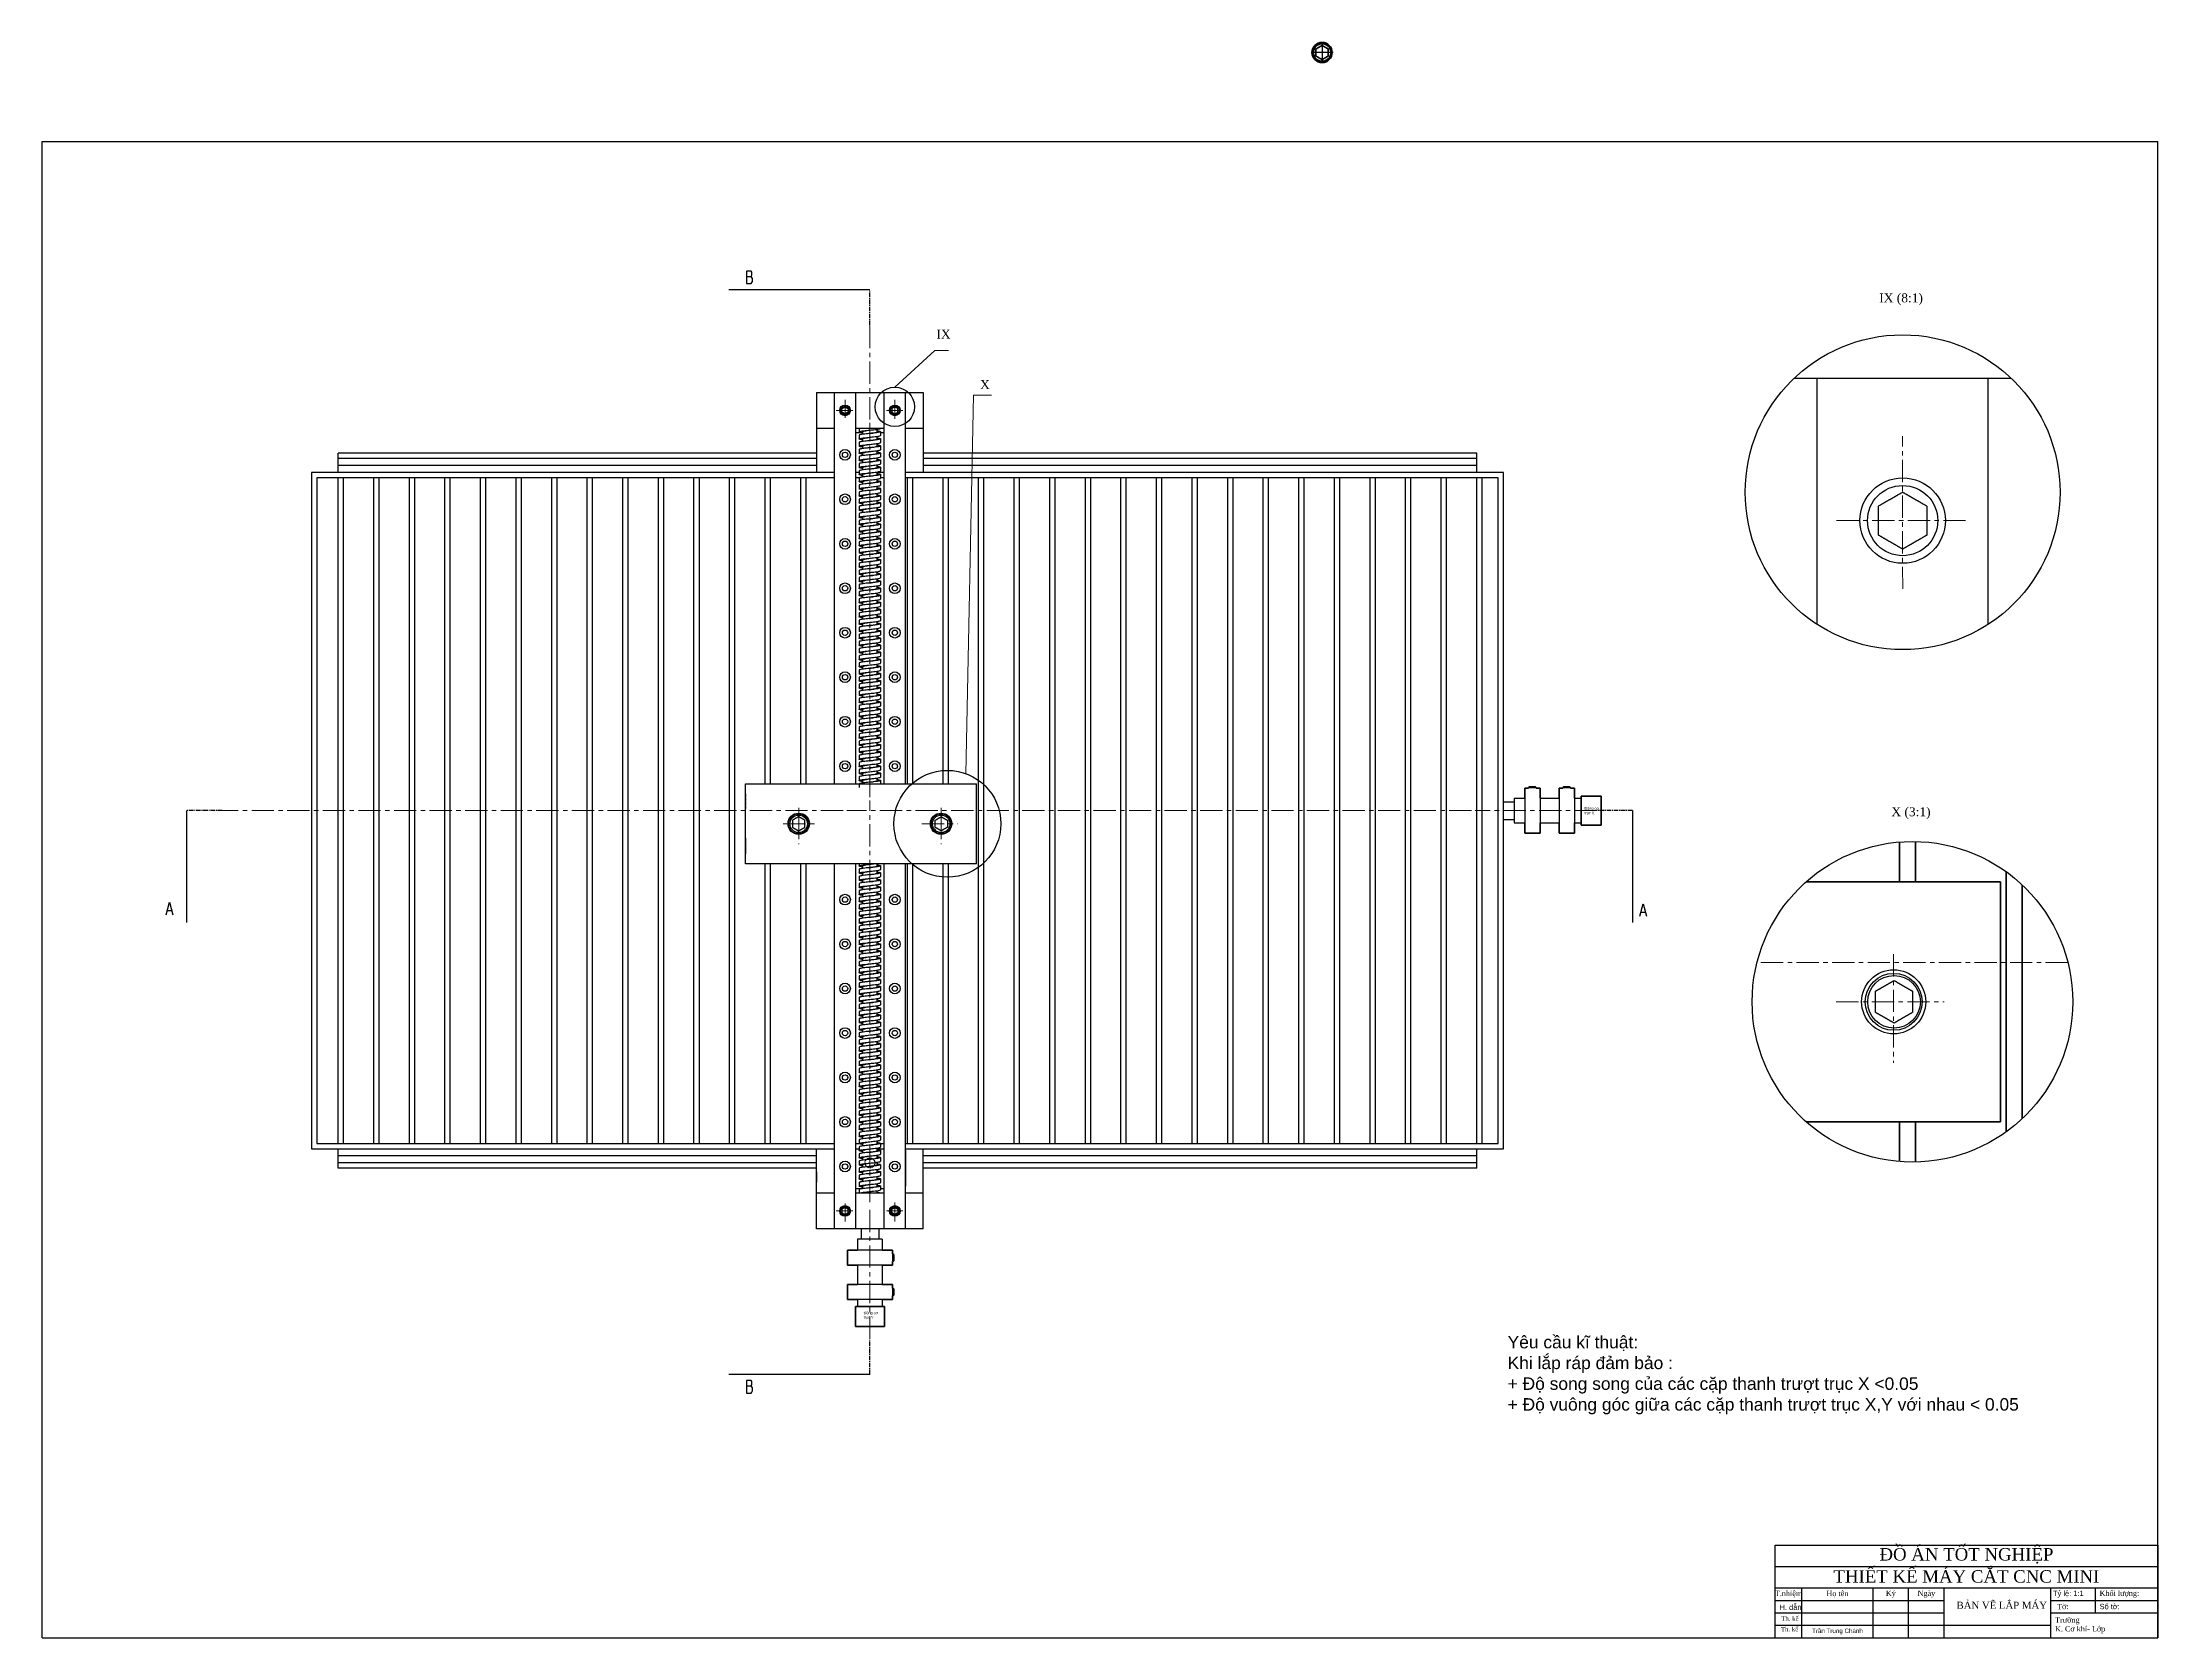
# Model space of a CAD drawing. Header units: inches. Extents: x -8900 to -5053, y -1814 to -15.
# Drawn here: x -8899 to -7710, y -1814 to -917 of the extents above; entities that cross this region are included whole.
import ezdxf

# ---------------------------------------------------------------- set-up
doc = ezdxf.new("R2010")
doc.units = ezdxf.units.IN
doc.header["$LTSCALE"] = 2
doc.header["$MEASUREMENT"] = 0
for name, pattern in [('CENTER', [2, 1.25, -0.25, 0.25, -0.25]), ('CENTER2', [28.575, 19.05, -3.175, 3.175, -3.175]), ('HIDDEN', [0.375, 0.25, -0.125])]:
    doc.linetypes.add(name, pattern=pattern)
doc.layers.add('02___PRT_ALL_AXES', color=7, linetype='Continuous')
doc.layers.add('DEFAULT_1', color=7, linetype='CENTER')
for name, color, linetype, lineweight in [('Center Mark (ISO)', 7, 'CENTER2', 30), ('duong co ban', 7, 'Continuous', 50), ('duong tam', 1, 'CENTER', 20), ('net dam', 7, 'Continuous', 40), ('Visible (ISO)', 7, 'Continuous', 50)]:
    doc.layers.add(name, color=color, linetype=linetype, lineweight=lineweight)
doc.styles.add('DAT', font='times.ttf', dxfattribs={"height": 6})
doc.styles.add('dat7', font='times.ttf', dxfattribs={"height": 7})
doc.styles.get("Standard").update_dxf_attribs({"font": 'arial.ttf', "height": 2.5})
doc.dimstyles.get("Standard").update_dxf_attribs({"dimtxt": 0.18, "dimasz": 0.18, "dimexe": 0.18, "dimexo": 0.0625, "dimgap": 0.09, "dimtad": 0, "dimtih": 1, "dimtoh": 1, "dimdec": 4, "dimzin": 0, "dimdsep": 46, "dimtxsty": 'Standard', "dimcen": 0.09, "dimadec": 0, "dimazin": 0, "dimtfac": 1, "dimtdec": 4, "dimtofl": 0, "dimtmove": 0, "dimatfit": 3, "dimfxl": 1, "dimtolj": 1, "dimtzin": 0, "dimarcsym": 0})

msp = doc.modelspace()

# ---------------------------------------------------------------- linework, layer by layer
at = {"color": 7, "linetype": 'Continuous'}
for p, q in [((-8899.49, -1814.13), (-8899.49, -973.13)), ((-8899.49, -973.13), (-7710.49, -973.13)), ((-7710.49, -1814.13), (-7710.49, -973.13)), ((-8503.64, -1048.93), (-8501.04, -1048.93)), ((-8442.31, -1134.25), (-8426.31, -1134.25)), ((-8442.31, -1136.75), (-8439.12, -1136.75)), ((-8438.41, -1136.35), (-8438.41, -1137.74)), ((-8438.41, -1140.35), (-8438.41, -1141.74)), ((-8430.21, -1136.25), (-8430.21, -1134.87)), ((-8430.21, -1140.25), (-8430.21, -1138.87)), ((-8428.31, -1136.75), (-8426.31, -1136.75)), ((-8438.41, -1144.35), (-8438.41, -1145.73)), ((-8438.41, -1148.35), (-8438.41, -1149.74)), ((-8438.41, -1152.35), (-8438.41, -1153.74)), ((-8430.21, -1144.25), (-8430.21, -1142.87)), ((-8430.21, -1148.25), (-8430.21, -1146.87)), ((-8430.21, -1152.25), (-8430.21, -1150.87)), ((-8440.31, -1159.25), (-8442.31, -1159.25)), ((-8440.31, -1162.25), (-8442.31, -1162.25)), ((-8438.41, -1156.35), (-8438.41, -1157.74)), ((-8438.41, -1160.35), (-8438.41, -1161.74)), ((-8438.41, -1164.35), (-8438.41, -1165.74)), ((-8430.21, -1156.25), (-8430.21, -1154.87)), ((-8430.21, -1160.25), (-8430.21, -1158.87)), ((-8426.31, -1159.25), (-8430.21, -1159.25)), ((-8430.21, -1164.25), (-8430.21, -1162.87)), ((-8430.19, -1163.74), (-8430.19, -1162.87)), ((-8426.31, -1162.25), (-8428.31, -1162.25)), ((-8440.16, -1176.49), (-8440.31, -1176.35)), ((-8438.41, -1168.35), (-8438.41, -1169.74)), ((-8438.41, -1172.35), (-8438.41, -1173.74)), ((-8438.41, -1176.35), (-8438.41, -1177.73)), ((-8430.21, -1168.25), (-8430.21, -1166.87)), ((-8430.21, -1172.25), (-8430.21, -1170.87)), ((-8430.21, -1176.25), (-8430.21, -1174.87)), ((-8430.19, -1167.74), (-8430.19, -1166.87)), ((-8430.19, -1171.74), (-8430.19, -1170.87)), ((-8430.19, -1175.74), (-8430.19, -1174.87)), ((-8438.41, -1180.35), (-8438.41, -1181.74)), ((-8438.41, -1184.35), (-8438.41, -1185.74)), ((-8438.41, -1188.35), (-8438.41, -1189.74)), ((-8430.21, -1180.25), (-8430.21, -1178.87)), ((-8430.21, -1184.25), (-8430.21, -1182.87)), ((-8430.21, -1188.25), (-8430.21, -1186.87)), ((-8430.19, -1179.74), (-8430.19, -1178.87)), ((-8430.19, -1183.74), (-8430.19, -1182.87)), ((-8430.19, -1187.74), (-8430.19, -1186.87)), ((-8440.31, -1192.35), (-8440.16, -1192.21)), ((-8440.16, -1194.11), (-8440.31, -1194.25)), ((-8438.41, -1192.35), (-8438.3, -1192.21)), ((-8438.41, -1192.35), (-8438.41, -1193.73)), ((-8438.41, -1196.35), (-8438.41, -1197.74)), ((-8438.41, -1200.35), (-8438.41, -1201.74)), ((-8430.21, -1192.25), (-8430.21, -1190.87)), ((-8430.21, -1196.25), (-8430.21, -1194.87)), ((-8430.21, -1200.25), (-8430.21, -1198.87)), ((-8430.19, -1191.74), (-8430.19, -1190.86)), ((-8430.19, -1195.74), (-8430.19, -1194.87)), ((-8430.19, -1199.74), (-8430.19, -1198.87)), ((-8438.41, -1204.35), (-8438.41, -1205.74)), ((-8438.41, -1208.35), (-8438.41, -1209.73)), ((-8438.41, -1212.35), (-8438.41, -1213.74)), ((-8430.21, -1204.25), (-8430.21, -1202.87)), ((-8430.21, -1208.25), (-8430.21, -1206.87)), ((-8430.21, -1212.25), (-8430.21, -1210.87)), ((-8430.19, -1203.74), (-8430.19, -1202.86)), ((-8430.19, -1207.74), (-8430.19, -1206.87)), ((-8430.19, -1211.74), (-8430.19, -1210.87)), ((-8438.41, -1216.35), (-8438.41, -1217.74)), ((-8438.41, -1220.35), (-8438.41, -1221.74)), ((-8438.41, -1224.35), (-8438.41, -1225.73)), ((-8430.21, -1216.25), (-8430.21, -1214.87)), ((-8430.21, -1220.25), (-8430.21, -1218.87)), ((-8430.21, -1224.25), (-8430.21, -1222.87)), ((-8430.19, -1215.74), (-8430.19, -1214.86)), ((-8430.19, -1219.74), (-8430.19, -1218.87)), ((-8430.19, -1223.74), (-8430.19, -1222.86)), ((-8438.41, -1228.35), (-8438.41, -1229.74)), ((-8438.41, -1232.35), (-8438.41, -1233.74)), ((-8438.41, -1236.35), (-8438.41, -1237.74)), ((-8430.21, -1228.25), (-8430.21, -1226.87)), ((-8430.21, -1232.25), (-8430.21, -1230.87)), ((-8430.21, -1236.25), (-8430.21, -1234.87)), ((-8430.19, -1227.74), (-8430.19, -1226.87)), ((-8430.19, -1231.74), (-8430.19, -1230.87)), ((-8430.19, -1235.74), (-8430.19, -1234.87)), ((-8438.41, -1240.35), (-8438.41, -1241.74)), ((-8438.41, -1244.35), (-8438.41, -1245.74)), ((-8438.41, -1248.35), (-8438.41, -1249.74)), ((-8430.21, -1240.25), (-8430.21, -1238.87)), ((-8430.21, -1244.25), (-8430.21, -1242.87)), ((-8430.21, -1248.25), (-8430.21, -1246.87)), ((-8430.19, -1239.74), (-8430.19, -1238.87)), ((-8430.19, -1243.74), (-8430.19, -1242.87)), ((-8430.19, -1247.74), (-8430.19, -1246.87)), ((-8438.41, -1252.35), (-8438.41, -1253.74)), ((-8438.41, -1256.35), (-8438.41, -1257.74)), ((-8430.21, -1252.25), (-8430.21, -1250.87)), ((-8430.21, -1256.25), (-8430.21, -1254.87)), ((-8430.21, -1260.25), (-8430.21, -1258.87)), ((-8430.19, -1251.74), (-8430.19, -1250.87)), ((-8430.19, -1255.73), (-8430.19, -1254.87)), ((-8430.19, -1259.74), (-8430.19, -1258.87)), ((-8438.41, -1260.35), (-8438.41, -1261.74)), ((-8438.41, -1264.35), (-8438.41, -1265.74)), ((-8438.41, -1268.35), (-8438.41, -1269.73)), ((-8430.21, -1264.25), (-8430.21, -1262.87)), ((-8430.21, -1268.25), (-8430.21, -1266.87)), ((-8430.21, -1272.25), (-8430.21, -1270.87)), ((-8430.19, -1263.74), (-8430.19, -1262.86)), ((-8430.19, -1267.74), (-8430.19, -1266.87)), ((-8430.19, -1271.74), (-8430.19, -1270.78)), ((-8438.41, -1272.35), (-8438.41, -1273.74)), ((-8438.41, -1276.35), (-8438.41, -1277.74)), ((-8438.41, -1280.35), (-8438.41, -1281.74)), ((-8430.21, -1276.25), (-8430.21, -1274.87)), ((-8430.21, -1280.25), (-8430.21, -1278.87)), ((-8430.21, -1284.25), (-8430.21, -1282.87)), ((-8430.19, -1275.74), (-8430.19, -1274.86)), ((-8430.19, -1279.74), (-8430.19, -1278.87)), ((-8430.19, -1283.74), (-8430.19, -1282.86)), ((-8438.41, -1284.35), (-8438.41, -1285.74)), ((-8438.41, -1288.35), (-8438.41, -1289.74)), ((-8438.41, -1292.35), (-8438.41, -1293.74)), ((-8430.31, -1288.39), (-8430.21, -1288.25)), ((-8430.21, -1288.25), (-8430.21, -1286.87)), ((-8430.21, -1292.25), (-8430.21, -1290.87)), ((-8430.21, -1296.25), (-8430.21, -1294.87)), ((-8430.19, -1287.73), (-8430.19, -1286.87)), ((-8430.19, -1291.74), (-8430.19, -1290.87)), ((-8430.19, -1295.74), (-8430.19, -1294.86)), ((-8430.17, -1287.74), (-8430.11, -1287.74)), ((-8428.46, -1286.49), (-8428.31, -1286.35)), ((-8428.31, -1288.25), (-8428.46, -1288.39)), ((-8438.41, -1296.35), (-8438.41, -1297.74)), ((-8438.41, -1300.35), (-8438.41, -1301.74)), ((-8438.41, -1304.35), (-8438.41, -1305.74)), ((-8430.21, -1300.25), (-8430.21, -1298.87)), ((-8430.21, -1304.25), (-8430.21, -1302.87)), ((-8430.21, -1308.25), (-8430.21, -1306.87)), ((-8430.19, -1299.74), (-8430.19, -1298.87)), ((-8430.19, -1303.74), (-8430.19, -1302.86)), ((-8430.19, -1307.74), (-8430.19, -1306.86)), ((-8428.46, -1304.11), (-8428.31, -1304.25)), ((-8438.41, -1308.35), (-8438.41, -1309.74)), ((-8438.41, -1312.35), (-8438.41, -1313.74)), ((-8438.41, -1316.35), (-8438.41, -1317.74)), ((-8430.21, -1312.25), (-8430.21, -1310.87)), ((-8430.21, -1316.25), (-8430.21, -1314.87)), ((-8430.21, -1320.25), (-8430.21, -1318.87)), ((-8430.19, -1311.74), (-8430.19, -1310.87)), ((-8430.19, -1315.74), (-8430.19, -1314.87)), ((-8430.19, -1319.82), (-8430.19, -1318.87)), ((-8438.41, -1320.35), (-8438.41, -1321.74)), ((-8438.41, -1324.35), (-8438.41, -1325.74)), ((-8438.41, -1328.35), (-8438.41, -1329.74)), ((-8430.21, -1324.25), (-8430.21, -1322.87)), ((-8430.21, -1328.25), (-8430.21, -1326.87)), ((-8430.21, -1332.25), (-8430.21, -1330.87)), ((-8430.19, -1323.74), (-8430.19, -1322.87)), ((-8430.19, -1327.74), (-8430.19, -1326.87)), ((-8430.19, -1331.74), (-8430.19, -1330.87)), ((-8438.41, -1332.35), (-8438.41, -1333.74)), ((-8430.21, -1380.25), (-8430.21, -1379.14)), ((-8430.19, -1379.74), (-8430.19, -1379.14)), ((-8438.41, -1380.35), (-8438.41, -1381.74)), ((-8438.41, -1384.35), (-8438.41, -1385.74)), ((-8438.41, -1388.35), (-8438.41, -1389.74)), ((-8430.21, -1384.25), (-8430.21, -1382.87)), ((-8430.21, -1388.25), (-8430.21, -1386.87)), ((-8430.21, -1392.25), (-8430.21, -1390.87)), ((-8430.19, -1383.74), (-8430.19, -1382.87)), ((-8430.19, -1387.74), (-8430.19, -1386.87)), ((-8430.19, -1391.74), (-8430.19, -1390.87)), ((-8440.16, -1396.49), (-8440.31, -1396.35)), ((-8438.41, -1392.35), (-8438.41, -1393.74)), ((-8438.41, -1396.35), (-8438.41, -1397.73)), ((-8438.41, -1400.35), (-8438.41, -1401.74)), ((-8430.21, -1396.25), (-8430.21, -1394.87)), ((-8430.21, -1400.25), (-8430.21, -1398.87)), ((-8430.21, -1404.25), (-8430.21, -1402.87)), ((-8430.19, -1395.74), (-8430.19, -1394.87)), ((-8430.19, -1399.74), (-8430.19, -1398.87)), ((-8430.19, -1403.74), (-8430.19, -1402.87)), ((-8829.15, -1405.4), (-8826.92, -1405.4)), ((-8440.31, -1412.35), (-8440.16, -1412.21)), ((-8440.16, -1414.11), (-8440.31, -1414.25)), ((-8438.41, -1404.35), (-8438.41, -1405.74)), ((-8438.41, -1408.35), (-8438.41, -1409.74)), ((-8438.41, -1412.35), (-8438.3, -1412.21)), ((-8438.41, -1412.35), (-8438.41, -1413.73)), ((-8430.21, -1408.25), (-8430.21, -1406.87)), ((-8430.21, -1412.25), (-8430.21, -1410.87)), ((-8430.21, -1416.25), (-8430.21, -1414.87)), ((-8430.19, -1407.74), (-8430.19, -1406.87)), ((-8430.19, -1411.74), (-8430.19, -1410.86)), ((-8430.19, -1415.74), (-8430.19, -1414.87)), ((-8000.85, -1406.28), (-7998.62, -1406.28)), ((-8438.41, -1416.35), (-8438.41, -1417.74)), ((-8438.41, -1420.35), (-8438.41, -1421.74)), ((-8438.41, -1424.35), (-8438.41, -1425.74)), ((-8430.21, -1420.25), (-8430.21, -1418.87)), ((-8430.21, -1424.25), (-8430.21, -1422.87)), ((-8430.19, -1419.74), (-8430.19, -1418.87)), ((-8430.19, -1423.74), (-8430.19, -1422.86)), ((-8438.41, -1428.35), (-8438.41, -1429.73)), ((-8438.41, -1432.35), (-8438.41, -1433.74)), ((-8438.41, -1436.35), (-8438.41, -1437.74)), ((-8430.21, -1428.25), (-8430.21, -1426.87)), ((-8430.21, -1432.25), (-8430.21, -1430.87)), ((-8430.21, -1436.25), (-8430.21, -1434.87)), ((-8430.19, -1427.74), (-8430.19, -1426.87)), ((-8430.19, -1431.74), (-8430.19, -1430.87)), ((-8430.19, -1435.74), (-8430.19, -1434.86)), ((-8438.41, -1440.35), (-8438.41, -1441.74)), ((-8438.41, -1444.35), (-8438.41, -1445.73)), ((-8438.41, -1448.35), (-8438.41, -1449.74)), ((-8430.21, -1440.25), (-8430.21, -1438.87)), ((-8430.21, -1444.25), (-8430.21, -1442.87)), ((-8430.21, -1448.25), (-8430.21, -1446.87)), ((-8430.19, -1439.74), (-8430.19, -1438.87)), ((-8430.19, -1443.74), (-8430.19, -1442.86)), ((-8430.19, -1447.74), (-8430.19, -1446.87)), ((-8438.41, -1452.35), (-8438.41, -1453.74)), ((-8438.41, -1456.35), (-8438.41, -1457.74)), ((-8438.41, -1460.35), (-8438.41, -1461.74)), ((-8430.21, -1452.25), (-8430.21, -1450.87)), ((-8430.21, -1456.25), (-8430.21, -1454.87)), ((-8430.21, -1460.25), (-8430.21, -1458.87)), ((-8430.19, -1451.74), (-8430.19, -1450.87)), ((-8430.19, -1455.74), (-8430.19, -1454.87)), ((-8430.19, -1459.74), (-8430.19, -1458.87)), ((-8438.41, -1464.35), (-8438.41, -1465.74)), ((-8438.41, -1468.35), (-8438.41, -1469.74)), ((-8438.41, -1472.35), (-8438.41, -1473.74)), ((-8430.21, -1464.25), (-8430.21, -1462.87)), ((-8430.21, -1468.25), (-8430.21, -1466.87)), ((-8430.21, -1472.25), (-8430.21, -1470.87)), ((-8430.19, -1463.74), (-8430.19, -1462.87)), ((-8430.19, -1467.74), (-8430.19, -1466.87)), ((-8430.19, -1471.74), (-8430.19, -1470.87)), ((-8438.41, -1476.35), (-8438.41, -1477.74)), ((-8438.41, -1480.35), (-8438.41, -1481.74)), ((-8438.41, -1484.35), (-8438.41, -1485.74)), ((-8430.21, -1476.25), (-8430.21, -1474.87)), ((-8430.21, -1480.25), (-8430.21, -1478.87)), ((-8430.21, -1484.25), (-8430.21, -1482.87)), ((-8430.19, -1475.73), (-8430.19, -1474.87)), ((-8430.19, -1479.74), (-8430.19, -1478.87)), ((-8430.19, -1483.74), (-8430.19, -1482.86)), ((-8438.41, -1488.35), (-8438.41, -1489.73)), ((-8438.41, -1492.35), (-8438.41, -1493.74)), ((-8438.41, -1496.35), (-8438.41, -1497.74)), ((-8430.21, -1488.25), (-8430.21, -1486.87)), ((-8430.21, -1492.25), (-8430.21, -1490.87)), ((-8430.21, -1496.25), (-8430.21, -1494.87)), ((-8430.19, -1487.74), (-8430.19, -1486.87)), ((-8430.19, -1491.74), (-8430.19, -1490.78)), ((-8430.19, -1495.74), (-8430.19, -1494.86)), ((-8438.41, -1500.35), (-8438.41, -1501.74)), ((-8438.41, -1504.35), (-8438.41, -1505.74)), ((-8438.41, -1508.35), (-8438.41, -1509.74)), ((-8430.31, -1508.39), (-8430.21, -1508.25)), ((-8430.21, -1500.25), (-8430.21, -1498.87)), ((-8430.21, -1504.25), (-8430.21, -1502.87)), ((-8430.21, -1508.25), (-8430.21, -1506.87)), ((-8430.19, -1499.74), (-8430.19, -1498.87)), ((-8430.19, -1503.74), (-8430.19, -1502.86)), ((-8430.19, -1507.73), (-8430.19, -1506.87)), ((-8430.17, -1507.74), (-8430.11, -1507.74)), ((-8428.46, -1506.49), (-8428.31, -1506.35)), ((-8428.31, -1508.25), (-8428.46, -1508.39)), ((-8438.41, -1512.35), (-8438.41, -1513.74)), ((-8438.41, -1516.35), (-8438.41, -1517.74)), ((-8438.41, -1520.35), (-8438.41, -1521.74)), ((-8430.21, -1512.25), (-8430.21, -1510.87)), ((-8430.21, -1516.25), (-8430.21, -1514.87)), ((-8430.21, -1520.25), (-8430.21, -1518.87)), ((-8430.19, -1511.74), (-8430.19, -1510.87)), ((-8430.19, -1515.74), (-8430.19, -1514.86)), ((-8430.19, -1519.74), (-8430.19, -1518.87)), ((-8438.41, -1524.35), (-8438.41, -1525.74)), ((-8438.41, -1528.35), (-8438.41, -1529.74)), ((-8438.41, -1532.35), (-8438.41, -1533.74)), ((-8430.21, -1524.25), (-8430.21, -1522.87)), ((-8430.21, -1528.25), (-8430.21, -1526.87)), ((-8430.21, -1532.25), (-8430.21, -1530.87)), ((-8430.19, -1523.74), (-8430.19, -1522.86)), ((-8430.19, -1527.74), (-8430.19, -1526.86)), ((-8430.19, -1531.74), (-8430.19, -1530.87)), ((-8428.46, -1524.11), (-8428.31, -1524.25)), ((-8442.31, -1536.25), (-8440.31, -1536.25)), ((-8442.31, -1539.25), (-8440.31, -1539.25)), ((-8438.41, -1536.35), (-8438.41, -1537.74)), ((-8438.41, -1540.35), (-8438.41, -1541.74)), ((-8438.41, -1544.35), (-8438.41, -1545.74)), ((-8430.21, -1536.25), (-8430.21, -1534.87)), ((-8430.21, -1540.25), (-8430.21, -1538.87)), ((-8430.21, -1539.25), (-8426.31, -1539.25)), ((-8430.21, -1544.25), (-8430.21, -1542.87)), ((-8430.19, -1535.74), (-8430.19, -1534.87)), ((-8428.31, -1536.25), (-8426.31, -1536.25)), ((-8438.41, -1548.35), (-8438.41, -1549.74)), ((-8438.41, -1552.35), (-8438.41, -1553.74)), ((-8438.41, -1556.35), (-8438.41, -1557.74)), ((-8430.21, -1548.25), (-8430.21, -1546.87)), ((-8430.21, -1552.25), (-8430.21, -1550.87)), ((-8430.21, -1556.25), (-8430.21, -1554.87)), ((-8438.52, -1561.75), (-8442.31, -1561.75)), ((-8426.31, -1564.25), (-8442.31, -1564.25)), ((-8438.41, -1560.35), (-8438.41, -1561.74)), ((-8430.21, -1560.25), (-8430.21, -1558.87)), ((-8430.21, -1564.25), (-8430.21, -1562.87)), ((-8426.31, -1561.75), (-8428.31, -1561.75)), ((-8503.64, -1672.53), (-8501.04, -1672.53)), ((-7925.49, -1814.13), (-7925.49, -1762.13)), ((-7925.49, -1762.13), (-7710.49, -1762.13)), ((-7710.49, -1762.13), (-7710.49, -1814.13)), ((-7925.49, -1774.13), (-7710.49, -1774.13)), ((-7925.49, -1786.13), (-7710.49, -1786.13)), ((-7925.49, -1793.13), (-7830.49, -1793.13)), ((-7910.49, -1814.13), (-7910.49, -1786.13)), ((-7870.49, -1814.13), (-7870.49, -1786.13)), ((-7850.49, -1814.13), (-7850.49, -1786.13)), ((-7830.49, -1814.13), (-7830.49, -1786.13)), ((-7770.49, -1814.13), (-7770.49, -1786.13)), ((-7770.49, -1793.13), (-7710.49, -1793.13)), ((-7745.49, -1800.13), (-7745.49, -1786.13)), ((-7925.49, -1800.13), (-7830.49, -1800.13)), ((-7925.49, -1807.13), (-7770.49, -1807.13)), ((-7770.49, -1800.13), (-7710.49, -1800.13)), ((-8899.49, -1814.13), (-7710.49, -1814.13)), ((-7925.49, -1814.13), (-7710.49, -1814.13))]:
    msp.add_line(p, q, dxfattribs=at)
at = {"color": 7, "linetype": 'Continuous', "lineweight": 30}
for p, q in [((-8464.31, -1114.25), (-8464.31, -1159.25)), ((-8464.31, -1114.25), (-8404.31, -1114.25)), ((-8454.31, -1334.14), (-8454.31, -1114.25)), ((-8442.31, -1334.14), (-8442.31, -1114.25)), ((-8426.31, -1334.14), (-8426.31, -1114.25)), ((-8414.31, -1334.14), (-8414.31, -1114.25)), ((-8404.31, -1114.25), (-8404.31, -1159.25)), ((-7914.86, -1106.22), (-7792.82, -1106.22)), ((-7901.84, -1244.59), (-7901.84, -1106.22)), ((-7805.84, -1244.58), (-7805.84, -1106.22)), ((-8464.31, -1134.25), (-8454.31, -1134.25)), ((-8414.31, -1134.25), (-8404.31, -1134.25)), ((-8733.19, -1159.25), (-8733.19, -1148.25)), ((-8464.31, -1148.25), (-8733.19, -1148.25)), ((-8464.31, -1151.25), (-8733.19, -1151.25)), ((-8093.19, -1148.25), (-8404.31, -1148.25)), ((-8093.19, -1151.25), (-8404.31, -1151.25)), ((-8093.19, -1159.25), (-8093.19, -1148.25)), ((-8748.19, -1159.25), (-8748.19, -1539.25)), ((-8454.31, -1159.25), (-8748.19, -1159.25)), ((-8745.19, -1162.25), (-8745.19, -1536.25)), ((-8454.31, -1162.25), (-8745.19, -1162.25)), ((-8464.31, -1155.25), (-8733.19, -1155.25)), ((-8733.19, -1536.25), (-8733.19, -1162.25)), ((-8730.19, -1536.25), (-8730.19, -1162.25)), ((-8713.19, -1536.25), (-8713.19, -1162.25)), ((-8710.19, -1536.25), (-8710.19, -1162.25)), ((-8693.19, -1536.25), (-8693.19, -1162.25)), ((-8690.19, -1536.25), (-8690.19, -1162.25)), ((-8673.19, -1536.25), (-8673.19, -1162.25)), ((-8670.19, -1536.25), (-8670.19, -1162.25)), ((-8653.19, -1536.25), (-8653.19, -1162.25)), ((-8650.19, -1536.25), (-8650.19, -1162.25)), ((-8633.19, -1536.25), (-8633.19, -1162.25)), ((-8630.19, -1536.25), (-8630.19, -1162.25)), ((-8613.19, -1536.25), (-8613.19, -1162.25)), ((-8610.19, -1536.25), (-8610.19, -1162.25)), ((-8593.19, -1536.25), (-8593.19, -1162.25)), ((-8590.19, -1536.25), (-8590.19, -1162.25)), ((-8573.19, -1536.25), (-8573.19, -1162.25)), ((-8570.19, -1536.25), (-8570.19, -1162.25)), ((-8553.19, -1536.25), (-8553.19, -1162.25)), ((-8550.19, -1536.25), (-8550.19, -1162.25)), ((-8533.19, -1536.25), (-8533.19, -1162.25)), ((-8530.19, -1536.25), (-8530.19, -1162.25)), ((-8513.19, -1536.25), (-8513.19, -1162.25)), ((-8510.19, -1536.25), (-8510.19, -1162.25)), ((-8493.19, -1334.14), (-8493.19, -1162.25)), ((-8490.19, -1334.14), (-8490.19, -1162.25)), ((-8473.19, -1334.14), (-8473.19, -1162.25)), ((-8470.19, -1334.14), (-8470.19, -1162.25)), ((-8078.19, -1159.25), (-8414.31, -1159.25)), ((-8081.19, -1162.25), (-8414.31, -1162.25)), ((-8413.19, -1334.14), (-8413.19, -1162.25)), ((-8410.19, -1334.14), (-8410.19, -1162.25)), ((-8093.19, -1155.25), (-8404.31, -1155.25)), ((-8393.19, -1334.14), (-8393.19, -1162.25)), ((-8390.19, -1334.14), (-8390.19, -1162.25)), ((-8373.19, -1536.25), (-8373.19, -1162.25)), ((-8370.19, -1536.25), (-8370.19, -1162.25)), ((-8353.19, -1536.25), (-8353.19, -1162.25)), ((-8350.19, -1536.25), (-8350.19, -1162.25)), ((-8333.19, -1536.25), (-8333.19, -1162.25)), ((-8330.19, -1536.25), (-8330.19, -1162.25)), ((-8313.19, -1536.25), (-8313.19, -1162.25)), ((-8310.19, -1536.25), (-8310.19, -1162.25)), ((-8293.19, -1536.25), (-8293.19, -1162.25)), ((-8290.19, -1536.25), (-8290.19, -1162.25)), ((-8273.19, -1536.25), (-8273.19, -1162.25)), ((-8270.19, -1536.25), (-8270.19, -1162.25)), ((-8253.19, -1536.25), (-8253.19, -1162.25)), ((-8250.19, -1536.25), (-8250.19, -1162.25)), ((-8233.19, -1536.25), (-8233.19, -1162.25)), ((-8230.19, -1536.25), (-8230.19, -1162.25)), ((-8213.19, -1536.25), (-8213.19, -1162.25)), ((-8210.19, -1536.25), (-8210.19, -1162.25)), ((-8193.19, -1536.25), (-8193.19, -1162.25)), ((-8190.19, -1536.25), (-8190.19, -1162.25)), ((-8173.19, -1536.25), (-8173.19, -1162.25)), ((-8170.19, -1536.25), (-8170.19, -1162.25)), ((-8153.19, -1536.25), (-8153.19, -1162.25)), ((-8150.19, -1536.25), (-8150.19, -1162.25)), ((-8133.19, -1536.25), (-8133.19, -1162.25)), ((-8130.19, -1536.25), (-8130.19, -1162.25)), ((-8113.19, -1536.25), (-8113.19, -1162.25)), ((-8110.19, -1536.25), (-8110.19, -1162.25)), ((-8093.19, -1536.25), (-8093.19, -1162.25)), ((-8090.19, -1536.25), (-8090.19, -1162.25)), ((-8081.19, -1536.25), (-8081.19, -1162.25)), ((-8078.19, -1539.25), (-8078.19, -1159.25)), ((-8504.31, -1379.14), (-8504.31, -1334.14)), ((-8504.31, -1334.14), (-8374.31, -1334.14)), ((-8374.31, -1379.14), (-8374.31, -1334.14)), ((-8072.28, -1342.32), (-8066.19, -1342.32)), ((-8057.62, -1342.32), (-8046.91, -1342.32)), ((-8038.34, -1342.32), (-8034.5, -1342.32)), ((-8078.19, -1344.25), (-8072.28, -1344.25)), ((-8078.19, -1354.25), (-8072.28, -1354.25)), ((-8072.28, -1356.18), (-8066.19, -1356.18)), ((-8057.62, -1356.18), (-8046.91, -1356.18)), ((-8038.34, -1356.18), (-8034.5, -1356.18)), ((-8374.31, -1379.14), (-8504.31, -1379.14)), ((-8493.19, -1536.25), (-8493.19, -1379.14)), ((-8490.19, -1536.25), (-8490.19, -1379.14)), ((-8473.19, -1536.25), (-8473.19, -1379.14)), ((-8470.19, -1536.25), (-8470.19, -1379.14)), ((-8454.31, -1584.25), (-8454.31, -1379.14)), ((-8442.31, -1584.25), (-8442.31, -1379.14)), ((-8426.31, -1584.25), (-8426.31, -1379.14)), ((-8414.31, -1584.25), (-8414.31, -1379.14)), ((-8413.19, -1536.25), (-8413.19, -1379.14)), ((-8410.19, -1536.25), (-8410.19, -1379.14)), ((-8393.19, -1536.25), (-8393.19, -1379.14)), ((-8390.19, -1536.25), (-8390.19, -1379.14)), ((-8748.19, -1539.25), (-8454.31, -1539.25)), ((-8745.19, -1536.25), (-8454.31, -1536.25)), ((-8733.19, -1550.25), (-8733.19, -1539.25)), ((-8464.31, -1543.25), (-8733.19, -1543.25)), ((-8464.31, -1584.25), (-8464.31, -1539.25)), ((-8414.31, -1536.25), (-8081.19, -1536.25)), ((-8414.31, -1539.25), (-8078.19, -1539.25)), ((-8404.31, -1584.25), (-8404.31, -1539.25)), ((-8093.19, -1543.25), (-8404.31, -1543.25)), ((-8093.19, -1550.25), (-8093.19, -1539.25)), ((-8464.31, -1547.25), (-8733.19, -1547.25)), ((-8464.31, -1550.25), (-8733.19, -1550.25)), ((-8093.19, -1547.25), (-8404.31, -1547.25)), ((-8093.19, -1550.25), (-8404.31, -1550.25)), ((-8454.31, -1564.25), (-8464.31, -1564.25)), ((-8404.31, -1564.25), (-8414.31, -1564.25)), ((-8404.31, -1584.25), (-8464.31, -1584.25)), ((-8441.24, -1590.16), (-8441.24, -1596.25)), ((-8439.31, -1584.25), (-8439.31, -1590.16)), ((-8429.31, -1584.25), (-8429.31, -1590.16)), ((-8427.37, -1590.16), (-8427.37, -1596.25)), ((-8441.24, -1604.82), (-8441.24, -1615.54)), ((-8427.37, -1604.82), (-8427.37, -1615.54)), ((-8441.24, -1624.11), (-8441.24, -1627.94)), ((-8427.37, -1624.11), (-8427.37, -1627.94))]:
    msp.add_line(p, q, dxfattribs=at)
at = {"color": 7, "linetype": 'Continuous'}
for points in [[(-8503.64, -1046.02), (-8503.64, -1053.02), (-8501.04, -1053.02), (-8500.67, -1052.43), (-8500.3, -1051.85), (-8500.3, -1050.1), (-8500.67, -1049.52), (-8501.04, -1048.93), (-8500.67, -1048.35), (-8500.67, -1046.6), (-8501.04, -1046.02), (-8503.64, -1046.02)], [(-8829.9, -1407.73), (-8828.04, -1400.73), (-8826.18, -1407.73)], [(-8001.59, -1408.62), (-7999.73, -1401.62), (-7997.87, -1408.62)], [(-8503.64, -1669.62), (-8503.64, -1676.62), (-8501.04, -1676.62), (-8500.67, -1676.03), (-8500.3, -1675.45), (-8500.3, -1673.7), (-8500.67, -1673.12), (-8501.04, -1672.53), (-8500.67, -1671.95), (-8500.67, -1670.2), (-8501.04, -1669.62), (-8503.64, -1669.62)]]:
    msp.add_lwpolyline(points, dxfattribs=at)
for centre, radius in [((-7853.84, -1170.27), 88.47), ((-8420.31, -1122.26), 11.06), ((-7848.32, -1456.7), 90.12)]:
    msp.add_circle(centre, radius, dxfattribs=at)
at = {"color": 7, "linetype": 'Continuous', "lineweight": 30}
for centre, radius in [((-8448.31, -1124.25), 3), ((-8448.31, -1124.25), 2.46), ((-8420.31, -1124.25), 3), ((-8420.31, -1124.25), 2.46), ((-7853.84, -1186.22), 24), ((-7853.84, -1186.22), 19.72), ((-8474.31, -1356.64), 6), ((-8474.38, -1356.63), 5.67), ((-8474.38, -1356.63), 4.93), ((-8394.31, -1356.64), 6), ((-8394.23, -1356.63), 5.67), ((-8394.23, -1356.63), 4.93), ((-7858.9, -1456.7), 18), ((-7858.9, -1456.7), 16), ((-7858.68, -1456.69), 14.79), ((-8448.31, -1574.25), 3), ((-8448.31, -1574.25), 2.46), ((-8420.31, -1574.25), 3), ((-8420.31, -1574.25), 2.46)]:
    msp.add_circle(centre, radius, dxfattribs=at)
at = {"color": 7, "linetype": 'Continuous'}
for centre, radius, start, end in [((-8434.61, -1110.58), 26.57, 260.84163, 261.69436), ((-8434.59, -1114.5), 26.64, 260.85492, 261.69424), ((-8434.69, -1166.6), 31.19, 81.5319, 81.66173), ((-8434.04, -1166.22), 26.76, 80.87401, 81.69423), ((-8434.62, -1122.66), 26.49, 260.82851, 261.69458), ((-8433.93, -1122.05), 31.15, 261.52808, 261.65839), ((-8433.9, -1113.83), 31.37, 261.53456, 261.70055), ((-8433.9, -1169.35), 25.88, 80.72373, 81.69643), ((-8433.91, -1173.42), 25.96, 80.73415, 81.69835), ((-8434.02, -1178.14), 26.68, 80.86093, 81.69397), ((-8435.1, -1137.75), 23.36, 260.39231, 261.56689), ((-8434.6, -1130.56), 26.59, 260.84592, 261.69384), ((-8433.93, -1130.05), 31.14, 261.51748, 261.65202), ((-8433.93, -1134.02), 31.17, 261.53081, 261.66001), ((-8434.07, -1186.44), 26.99, 80.91182, 81.69372), ((-8434.01, -1190.03), 26.58, 80.8436, 81.69387), ((-8434.69, -1186.57), 31.17, 81.53045, 81.65988), ((-8434.7, -1147.23), 25.9, 260.72475, 261.69852), ((-8434.59, -1142.46), 26.69, 260.86236, 261.69398), ((-8434.23, -1148.1), 29.07, 261.22377, 261.69786), ((-8434, -1197.96), 26.5, 80.83066, 81.69457), ((-8433.95, -1201.65), 26.18, 80.77468, 81.69726), ((-8434.68, -1198.55), 31.14, 81.5278, 81.65833), ((-8434.59, -1162.49), 26.66, 260.85731, 261.69416), ((-8434.58, -1154.38), 26.77, 260.87456, 261.69428), ((-8433.92, -1154.01), 31.19, 261.53126, 261.66123), ((-8434.02, -1206.09), 26.64, 80.85371, 81.69426), ((-8434.01, -1210.03), 26.58, 80.84341, 81.69436), ((-8433.96, -1213.73), 26.27, 80.79017, 81.69663), ((-8434.6, -1174.53), 26.61, 260.85004, 261.69425), ((-8433.94, -1162.12), 31.08, 261.52332, 261.65612), ((-8433.93, -1166.04), 31.15, 261.5279, 261.65893), ((-8434.01, -1218.02), 26.56, 80.84155, 81.69359), ((-8434.02, -1222.13), 26.67, 80.8589, 81.69415), ((-8434.05, -1226.29), 26.84, 80.88526, 81.69473), ((-8434.66, -1178.91), 26.23, 260.78475, 261.69445), ((-8434.49, -1181.79), 27.36, 260.97175, 261.69363), ((-8433.96, -1229.73), 26.27, 80.79215, 81.69453), ((-8434.03, -1234.18), 26.72, 80.86778, 81.69406), ((-8434.04, -1238.24), 26.79, 80.87781, 81.69437), ((-8434.69, -1195.11), 26.03, 260.74819, 261.69807), ((-8434.63, -1190.74), 26.41, 260.81504, 261.69399), ((-8434.6, -1186.52), 26.62, 260.85158, 261.69426), ((-8433.92, -1241.45), 25.99, 80.74233, 81.69585), ((-8434.04, -1246.27), 26.82, 80.88347, 81.69391), ((-8433.95, -1249.66), 26.2, 80.77646, 81.69732), ((-8434.64, -1206.8), 26.34, 260.80138, 261.69673), ((-8434.61, -1202.6), 26.55, 260.83869, 261.69383), ((-8433.96, -1194.24), 30.95, 261.50762, 261.64697), ((-8434.06, -1258.39), 26.94, 80.90336, 81.69377), ((-8433.91, -1261.41), 25.94, 80.73201, 81.69859), ((-8434.69, -1258.58), 31.18, 81.5315, 81.66052), ((-8434.69, -1219.11), 26.03, 260.74631, 261.69797), ((-8434.59, -1214.49), 26.66, 260.85672, 261.6939), ((-8434.56, -1210.28), 26.87, 260.8922, 261.69382), ((-8433.99, -1265.94), 26.48, 80.82784, 81.69392), ((-8433.99, -1269.94), 26.48, 80.82647, 81.69464), ((-8433.94, -1273.6), 26.14, 80.7668, 81.69753), ((-8434.67, -1227), 26.14, 260.76927, 261.69496), ((-8434.58, -1222.39), 26.76, 260.87452, 261.69397), ((-8433.92, -1226), 31.2, 261.53257, 261.66213), ((-8434.46, -1285.04), 29.62, 81.30539, 81.70088), ((-8433.97, -1277.78), 26.32, 80.79971, 81.69426), ((-8433.96, -1285.7), 26.24, 80.78502, 81.69686), ((-8434.63, -1238.72), 26.43, 260.81864, 261.69388), ((-8434.59, -1234.47), 26.68, 260.86116, 261.69411), ((-8434.56, -1242.31), 26.84, 260.88619, 261.6949), ((-8434.02, -1290.12), 26.67, 80.85922, 81.69335), ((-8434.02, -1294.09), 26.63, 80.85344, 81.69422), ((-8433.96, -1297.7), 26.24, 80.78349, 81.69661), ((-8434.66, -1254.92), 26.22, 260.78176, 261.69697), ((-8434.6, -1246.52), 26.63, 260.85223, 261.69422), ((-8434.58, -1250.44), 26.71, 260.8661, 261.69319), ((-8433.98, -1301.84), 26.38, 80.81071, 81.69413), ((-8434.03, -1306.15), 26.69, 80.86305, 81.69411), ((-8434.69, -1314.61), 31.21, 81.53322, 81.66263), ((-8434.67, -1267.04), 26.1, 260.76056, 261.69769), ((-8434.64, -1262.8), 26.34, 260.80423, 261.69413), ((-8434.61, -1258.61), 26.53, 260.83608, 261.69446), ((-8434.04, -1318.23), 26.78, 80.8771, 81.69397), ((-8433.93, -1321.54), 26.08, 80.7556, 81.69781), ((-8434.7, -1279.23), 25.91, 260.7257, 261.69875), ((-8434.62, -1270.68), 26.46, 260.82441, 261.69465), ((-8433.93, -1270.04), 31.15, 261.52906, 261.65897), ((-8434.34, -1332.23), 28.8, 81.18369, 81.69676), ((-8434.02, -1326.1), 26.65, 80.85496, 81.69391), ((-8433.98, -1333.85), 26.4, 80.81011, 81.6966), ((-8434.58, -1290.43), 26.72, 260.8674, 261.69407), ((-8434.55, -1282.23), 26.92, 260.89984, 261.69377), ((-8433.92, -1282.01), 31.18, 261.53188, 261.66068), ((-8433.69, -1343.91), 24.43, 80.40778, 81.75333), ((-8434, -1337.99), 26.53, 80.83602, 81.69388), ((-8434.02, -1342.13), 26.68, 80.86, 81.69423), ((-8434.69, -1299.1), 26.03, 260.75075, 261.69547), ((-8434.57, -1294.35), 26.8, 260.88063, 261.69392), ((-8434.57, -1302.36), 26.79, 260.87805, 261.69442), ((-8433.98, -1349.84), 26.38, 80.81091, 81.6941), ((-8434.01, -1354.07), 26.62, 80.85067, 81.69428), ((-8433.93, -1302.02), 31.17, 261.52998, 261.66036), ((-8434.01, -1358.07), 26.61, 80.84887, 81.69428), ((-8435.1, -1357.75), 23.36, 260.39231, 261.56689), ((-8434.59, -1362.46), 26.69, 260.86236, 261.69398), ((-8433.93, -1350.05), 31.14, 261.51748, 261.65202), ((-8433.93, -1354.02), 31.17, 261.53081, 261.66001), ((-8434.07, -1406.44), 26.99, 80.91182, 81.69372), ((-8434.01, -1410.03), 26.58, 80.8436, 81.69387), ((-8434.68, -1418.55), 31.14, 81.5278, 81.65833), ((-8434.7, -1367.23), 25.9, 260.72475, 261.69852), ((-8434.58, -1374.38), 26.77, 260.87456, 261.69428), ((-8434.23, -1368.1), 29.07, 261.22377, 261.69786), ((-8434, -1417.96), 26.5, 80.83066, 81.69457), ((-8433.95, -1421.65), 26.18, 80.77468, 81.69726), ((-8434.02, -1426.09), 26.64, 80.85371, 81.69426), ((-8434.59, -1382.49), 26.66, 260.85731, 261.69416), ((-8433.92, -1374.01), 31.19, 261.53126, 261.66123), ((-8433.94, -1382.12), 31.08, 261.52332, 261.65612), ((-8434.01, -1430.03), 26.58, 80.84341, 81.69436), ((-8433.96, -1433.73), 26.27, 80.79017, 81.69663), ((-8434.01, -1438.02), 26.56, 80.84155, 81.69359), ((-8434.66, -1398.91), 26.23, 260.78475, 261.69445), ((-8434.6, -1394.53), 26.61, 260.85004, 261.69425), ((-8433.93, -1386.04), 31.15, 261.5279, 261.65893), ((-8434.02, -1442.13), 26.67, 80.8589, 81.69415), ((-8434.05, -1446.29), 26.84, 80.88526, 81.69473), ((-8433.96, -1449.73), 26.27, 80.79215, 81.69453), ((-8434.63, -1410.74), 26.41, 260.81504, 261.69399), ((-8434.6, -1406.52), 26.62, 260.85158, 261.69426), ((-8434.49, -1401.79), 27.36, 260.97175, 261.69363), ((-8434.03, -1454.18), 26.72, 80.86778, 81.69406), ((-8434.04, -1458.24), 26.79, 80.87781, 81.69437), ((-8433.92, -1461.45), 25.99, 80.74233, 81.69585), ((-8434.69, -1415.11), 26.03, 260.74819, 261.69807), ((-8434.61, -1422.6), 26.55, 260.83869, 261.69383), ((-8433.96, -1414.24), 30.95, 261.50762, 261.64697), ((-8434.04, -1466.27), 26.82, 80.88347, 81.69391), ((-8433.95, -1469.66), 26.2, 80.77646, 81.69732), ((-8434.69, -1478.58), 31.18, 81.5315, 81.66052), ((-8434.64, -1426.8), 26.34, 260.80138, 261.69673), ((-8434.59, -1434.49), 26.66, 260.85672, 261.6939), ((-8434.56, -1430.28), 26.87, 260.8922, 261.69382), ((-8434.06, -1478.39), 26.94, 80.90336, 81.69377), ((-8433.91, -1481.41), 25.94, 80.73201, 81.69859), ((-8433.99, -1485.94), 26.48, 80.82784, 81.69392), ((-8434.69, -1439.11), 26.03, 260.74631, 261.69797), ((-8434.67, -1447), 26.14, 260.76927, 261.69496), ((-8434.58, -1442.39), 26.76, 260.87452, 261.69397), ((-8433.99, -1489.94), 26.48, 80.82647, 81.69464), ((-8433.94, -1493.6), 26.14, 80.7668, 81.69753), ((-8433.97, -1497.78), 26.32, 80.79971, 81.69426), ((-8434.63, -1458.72), 26.43, 260.81864, 261.69388), ((-8434.59, -1454.47), 26.68, 260.86116, 261.69411), ((-8433.92, -1446), 31.2, 261.53257, 261.66213), ((-8434.46, -1505.04), 29.62, 81.30539, 81.70088), ((-8433.96, -1505.7), 26.24, 80.78502, 81.69686), ((-8434.02, -1510.12), 26.67, 80.85922, 81.69335), ((-8434.6, -1466.52), 26.63, 260.85223, 261.69422), ((-8434.56, -1462.31), 26.84, 260.88619, 261.6949), ((-8434.58, -1470.44), 26.71, 260.8661, 261.69319), ((-8434.02, -1514.09), 26.63, 80.85344, 81.69422), ((-8433.96, -1517.7), 26.24, 80.78349, 81.69661), ((-8433.98, -1521.84), 26.38, 80.81071, 81.69413), ((-8434.66, -1474.92), 26.22, 260.78176, 261.69697), ((-8434.64, -1482.8), 26.34, 260.80423, 261.69413), ((-8434.61, -1478.61), 26.53, 260.83608, 261.69446), ((-8434.03, -1526.15), 26.69, 80.86305, 81.69411), ((-8434.69, -1534.61), 31.21, 81.53322, 81.66263), ((-8434.67, -1487.04), 26.1, 260.76056, 261.69769), ((-8434.62, -1490.68), 26.46, 260.82441, 261.69465), ((-8433.93, -1490.04), 31.15, 261.52906, 261.65897), ((-8434.04, -1538.23), 26.78, 80.8771, 81.69397), ((-8433.93, -1541.54), 26.08, 80.7556, 81.69781), ((-8434.02, -1546.1), 26.65, 80.85496, 81.69391), ((-8434.7, -1499.23), 25.91, 260.7257, 261.69875), ((-8434.55, -1502.23), 26.92, 260.89984, 261.69377), ((-8433.92, -1502.01), 31.18, 261.53188, 261.66068), ((-8434.34, -1552.23), 28.8, 81.18369, 81.69676), ((-8433.98, -1553.85), 26.4, 80.81011, 81.6966), ((-8434, -1557.99), 26.53, 80.83602, 81.69388), ((-8434.69, -1519.1), 26.03, 260.75075, 261.69547), ((-8434.58, -1510.43), 26.72, 260.8674, 261.69407), ((-8434.57, -1514.35), 26.8, 260.88063, 261.69392), ((-8433.69, -1563.91), 24.43, 80.40778, 81.75333), ((-8434.02, -1562.13), 26.68, 80.86, 81.69423), ((-8433.98, -1569.84), 26.38, 80.81091, 81.6941), ((-8434.64, -1530.82), 26.32, 260.80027, 261.69424), ((-8434.57, -1522.36), 26.79, 260.87805, 261.69442), ((-8433.93, -1522.02), 31.17, 261.52998, 261.66036), ((-8434.78, -1587.19), 31.79, 81.54816, 81.76127), ((-8434.01, -1574.07), 26.62, 80.85067, 81.69428), ((-8434.01, -1578.07), 26.61, 80.84887, 81.69428), ((-8434.57, -1534.32), 26.83, 260.8847, 261.69479), ((-8434.01, -1586.08), 26.62, 80.851, 81.69425), ((-8434.68, -1594.57), 31.16, 81.52852, 81.65942)]:
    msp.add_arc(centre, radius, start, end, dxfattribs=at)
at = {"color": 7, "linetype": 'Continuous', "lineweight": 30}
for points, weights in [([(-8450.03, -1123.25), (-8449.57, -1122.99), (-8449.17, -1122.76)], [1.01001874936, 1.04314139574, 1]), ([(-8450.03, -1124.25), (-8450.03, -1123.79), (-8450.03, -1123.25)], [1, 1.04314139574, 1.01001874936]), ([(-8450.03, -1125.25), (-8450.03, -1124.71), (-8450.03, -1124.25)], [1.01001874936, 1.04314139574, 1]), ([(-8449.17, -1125.75), (-8449.57, -1125.52), (-8450.03, -1125.25)], [1, 1.04314139574, 1.01001874936]), ([(-8449.17, -1122.76), (-8448.77, -1122.52), (-8448.31, -1122.26)], [1, 1.04314139574, 1.01001874936]), ([(-8448.31, -1126.24), (-8448.77, -1125.98), (-8449.17, -1125.75)], [1.01001874936, 1.04314139574, 1]), ([(-8448.31, -1122.26), (-8447.84, -1122.52), (-8447.44, -1122.76)], [1.01001874936, 1.04314139574, 1]), ([(-8447.44, -1125.75), (-8447.84, -1125.98), (-8448.31, -1126.24)], [1, 1.04314139574, 1.01001874936]), ([(-8447.44, -1122.76), (-8447.04, -1122.99), (-8446.58, -1123.25)], [1, 1.04314139574, 1.01001874936]), ([(-8446.58, -1125.25), (-8447.04, -1125.52), (-8447.44, -1125.75)], [1.01001874936, 1.04314139574, 1]), ([(-8446.58, -1123.25), (-8446.58, -1123.79), (-8446.58, -1124.25)], [1.01001874936, 1.04314139574, 1]), ([(-8446.58, -1124.25), (-8446.58, -1124.71), (-8446.58, -1125.25)], [1, 1.04314139574, 1.01001874936]), ([(-8421.17, -1122.76), (-8421.57, -1122.99), (-8422.03, -1123.25)], [1, 1.04314139574, 1.01001874936]), ([(-8422.03, -1123.25), (-8422.03, -1123.79), (-8422.03, -1124.25)], [1.01001874936, 1.04314139574, 1]), ([(-8422.03, -1124.25), (-8422.03, -1124.71), (-8422.03, -1125.25)], [1, 1.04314139574, 1.01001874936]), ([(-8422.03, -1125.25), (-8421.57, -1125.52), (-8421.17, -1125.75)], [1.01001874936, 1.04314139574, 1]), ([(-8420.31, -1122.26), (-8420.77, -1122.52), (-8421.17, -1122.76)], [1.01001874936, 1.04314139574, 1]), ([(-8421.17, -1125.75), (-8420.77, -1125.98), (-8420.31, -1126.24)], [1, 1.04314139574, 1.01001874936]), ([(-8419.44, -1122.76), (-8419.84, -1122.52), (-8420.31, -1122.26)], [1, 1.04314139574, 1.01001874936]), ([(-8420.31, -1126.24), (-8419.84, -1125.98), (-8419.44, -1125.75)], [1.01001874936, 1.04314139574, 1]), ([(-8418.58, -1123.25), (-8419.04, -1122.99), (-8419.44, -1122.76)], [1.01001874936, 1.04314139574, 1]), ([(-8419.44, -1125.75), (-8419.04, -1125.52), (-8418.58, -1125.25)], [1, 1.04314139574, 1.01001874936]), ([(-8418.58, -1124.25), (-8418.58, -1123.79), (-8418.58, -1123.25)], [1, 1.04314139574, 1.01001874936]), ([(-8418.58, -1125.25), (-8418.58, -1124.71), (-8418.58, -1124.25)], [1.01001874936, 1.04314139574, 1]), ([(-7860.75, -1174.26), (-7863.95, -1176.11), (-7867.65, -1178.24)], [1, 1.04314139574, 1.01001874936]), ([(-7853.84, -1170.27), (-7857.54, -1172.41), (-7860.75, -1174.26)], [1.01001874936, 1.04314139574, 1]), ([(-7846.94, -1174.26), (-7850.14, -1172.41), (-7853.84, -1170.27)], [1, 1.04314139574, 1.01001874936]), ([(-7840.03, -1178.24), (-7843.73, -1176.11), (-7846.94, -1174.26)], [1.01001874936, 1.04314139574, 1]), ([(-7867.65, -1178.24), (-7867.65, -1182.52), (-7867.65, -1186.22)], [1.01001874936, 1.04314139574, 1]), ([(-7867.65, -1186.22), (-7867.65, -1189.92), (-7867.65, -1194.19)], [1, 1.04314139574, 1.01001874936]), ([(-7840.03, -1186.22), (-7840.03, -1182.52), (-7840.03, -1178.24)], [1, 1.04314139574, 1.01001874936]), ([(-7840.03, -1194.19), (-7840.03, -1189.92), (-7840.03, -1186.22)], [1.01001874936, 1.04314139574, 1]), ([(-7867.65, -1194.19), (-7863.95, -1196.33), (-7860.75, -1198.18)], [1.01001874936, 1.04314139574, 1]), ([(-7860.75, -1198.18), (-7857.54, -1200.03), (-7853.84, -1202.17)], [1, 1.04314139574, 1.01001874936]), ([(-7853.84, -1202.17), (-7850.14, -1200.03), (-7846.94, -1198.18)], [1.01001874936, 1.04314139574, 1]), ([(-7846.94, -1198.18), (-7843.73, -1196.33), (-7840.03, -1194.19)], [1, 1.04314139574, 1.01001874936]), ([(-8476.11, -1353.64), (-8476.91, -1354.1), (-8477.83, -1354.64)], [1, 1.04314139574, 1.01001874936]), ([(-8477.83, -1354.64), (-8477.83, -1355.71), (-8477.83, -1356.63)], [1.01001874936, 1.04314139574, 1]), ([(-8474.38, -1352.65), (-8475.31, -1353.18), (-8476.11, -1353.64)], [1.01001874936, 1.04314139574, 1]), ([(-8472.65, -1353.64), (-8473.46, -1353.18), (-8474.38, -1352.65)], [1, 1.04314139574, 1.01001874936]), ([(-8470.93, -1354.64), (-8471.85, -1354.1), (-8472.65, -1353.64)], [1.01001874936, 1.04314139574, 1]), ([(-8470.93, -1356.63), (-8470.93, -1355.71), (-8470.93, -1354.64)], [1, 1.04314139574, 1.01001874936]), ([(-8397.68, -1354.64), (-8396.76, -1354.1), (-8395.96, -1353.64)], [1.01001874936, 1.04314139574, 1]), ([(-8397.68, -1356.63), (-8397.68, -1355.71), (-8397.68, -1354.64)], [1, 1.04314139574, 1.01001874936]), ([(-8395.96, -1353.64), (-8395.16, -1353.18), (-8394.23, -1352.65)], [1, 1.04314139574, 1.01001874936]), ([(-8394.23, -1352.65), (-8393.3, -1353.18), (-8392.5, -1353.64)], [1.01001874936, 1.04314139574, 1]), ([(-8392.5, -1353.64), (-8391.7, -1354.1), (-8390.78, -1354.64)], [1, 1.04314139574, 1.01001874936]), ([(-8390.78, -1354.64), (-8390.78, -1355.71), (-8390.78, -1356.63)], [1.01001874936, 1.04314139574, 1]), ([(-8477.83, -1356.63), (-8477.83, -1357.56), (-8477.83, -1358.63)], [1, 1.04314139574, 1.01001874936]), ([(-8477.83, -1358.63), (-8476.91, -1359.16), (-8476.11, -1359.62)], [1.01001874936, 1.04314139574, 1]), ([(-8476.11, -1359.62), (-8475.31, -1360.09), (-8474.38, -1360.62)], [1, 1.04314139574, 1.01001874936]), ([(-8474.38, -1360.62), (-8473.46, -1360.09), (-8472.65, -1359.62)], [1.01001874936, 1.04314139574, 1]), ([(-8472.65, -1359.62), (-8471.85, -1359.16), (-8470.93, -1358.63)], [1, 1.04314139574, 1.01001874936]), ([(-8470.93, -1358.63), (-8470.93, -1357.56), (-8470.93, -1356.63)], [1.01001874936, 1.04314139574, 1]), ([(-8397.68, -1358.63), (-8397.68, -1357.56), (-8397.68, -1356.63)], [1.01001874936, 1.04314139574, 1]), ([(-8395.96, -1359.62), (-8396.76, -1359.16), (-8397.68, -1358.63)], [1, 1.04314139574, 1.01001874936]), ([(-8394.23, -1360.62), (-8395.16, -1360.09), (-8395.96, -1359.62)], [1.01001874936, 1.04314139574, 1]), ([(-8392.5, -1359.62), (-8393.3, -1360.09), (-8394.23, -1360.62)], [1, 1.04314139574, 1.01001874936]), ([(-8390.78, -1358.63), (-8391.7, -1359.16), (-8392.5, -1359.62)], [1.01001874936, 1.04314139574, 1]), ([(-8390.78, -1356.63), (-8390.78, -1357.56), (-8390.78, -1358.63)], [1, 1.04314139574, 1.01001874936]), ([(-7869.04, -1450.71), (-7866.26, -1449.11), (-7863.86, -1447.72)], [1.01001874936, 1.04314139574, 1]), ([(-7863.86, -1447.72), (-7861.45, -1446.33), (-7858.68, -1444.73)], [1, 1.04314139574, 1.01001874936]), ([(-7858.68, -1444.73), (-7855.9, -1446.33), (-7853.5, -1447.72)], [1.01001874936, 1.04314139574, 1]), ([(-7853.5, -1447.72), (-7851.09, -1449.11), (-7848.32, -1450.71)], [1, 1.04314139574, 1.01001874936]), ([(-7869.04, -1456.69), (-7869.04, -1453.92), (-7869.04, -1450.71)], [1, 1.04314139574, 1.01001874936]), ([(-7869.04, -1462.67), (-7869.04, -1459.47), (-7869.04, -1456.69)], [1.01001874936, 1.04314139574, 1]), ([(-7848.32, -1450.71), (-7848.32, -1453.92), (-7848.32, -1456.69)], [1.01001874936, 1.04314139574, 1]), ([(-7848.32, -1456.69), (-7848.32, -1459.47), (-7848.32, -1462.67)], [1, 1.04314139574, 1.01001874936]), ([(-7863.86, -1465.67), (-7866.26, -1464.28), (-7869.04, -1462.67)], [1, 1.04314139574, 1.01001874936]), ([(-7858.68, -1468.66), (-7861.45, -1467.05), (-7863.86, -1465.67)], [1.01001874936, 1.04314139574, 1]), ([(-7853.5, -1465.67), (-7855.9, -1467.05), (-7858.68, -1468.66)], [1, 1.04314139574, 1.01001874936]), ([(-7848.32, -1462.67), (-7851.09, -1464.28), (-7853.5, -1465.67)], [1.01001874936, 1.04314139574, 1]), ([(-8449.17, -1572.76), (-8449.57, -1572.99), (-8450.03, -1573.25)], [1, 1.04314139574, 1.01001874936]), ([(-8450.03, -1573.25), (-8450.03, -1573.79), (-8450.03, -1574.25)], [1.01001874936, 1.04314139574, 1]), ([(-8450.03, -1574.25), (-8450.03, -1574.71), (-8450.03, -1575.25)], [1, 1.04314139574, 1.01001874936]), ([(-8450.03, -1575.25), (-8449.57, -1575.52), (-8449.17, -1575.75)], [1.01001874936, 1.04314139574, 1]), ([(-8448.31, -1572.26), (-8448.77, -1572.52), (-8449.17, -1572.76)], [1.01001874936, 1.04314139574, 1]), ([(-8449.17, -1575.75), (-8448.77, -1575.98), (-8448.31, -1576.24)], [1, 1.04314139574, 1.01001874936]), ([(-8447.44, -1572.76), (-8447.84, -1572.52), (-8448.31, -1572.26)], [1, 1.04314139574, 1.01001874936]), ([(-8448.31, -1576.24), (-8447.84, -1575.98), (-8447.44, -1575.75)], [1.01001874936, 1.04314139574, 1]), ([(-8446.58, -1573.25), (-8447.04, -1572.99), (-8447.44, -1572.76)], [1.01001874936, 1.04314139574, 1]), ([(-8447.44, -1575.75), (-8447.04, -1575.52), (-8446.58, -1575.25)], [1, 1.04314139574, 1.01001874936]), ([(-8446.58, -1574.25), (-8446.58, -1573.79), (-8446.58, -1573.25)], [1, 1.04314139574, 1.01001874936]), ([(-8446.58, -1575.25), (-8446.58, -1574.71), (-8446.58, -1574.25)], [1.01001874936, 1.04314139574, 1]), ([(-8422.03, -1573.25), (-8421.57, -1572.99), (-8421.17, -1572.76)], [1.01001874936, 1.04314139574, 1]), ([(-8422.03, -1574.25), (-8422.03, -1573.79), (-8422.03, -1573.25)], [1, 1.04314139574, 1.01001874936]), ([(-8422.03, -1575.25), (-8422.03, -1574.71), (-8422.03, -1574.25)], [1.01001874936, 1.04314139574, 1]), ([(-8421.17, -1575.75), (-8421.57, -1575.52), (-8422.03, -1575.25)], [1, 1.04314139574, 1.01001874936]), ([(-8421.17, -1572.76), (-8420.77, -1572.52), (-8420.31, -1572.26)], [1, 1.04314139574, 1.01001874936]), ([(-8420.31, -1576.24), (-8420.77, -1575.98), (-8421.17, -1575.75)], [1.01001874936, 1.04314139574, 1]), ([(-8420.31, -1572.26), (-8419.84, -1572.52), (-8419.44, -1572.76)], [1.01001874936, 1.04314139574, 1]), ([(-8419.44, -1575.75), (-8419.84, -1575.98), (-8420.31, -1576.24)], [1, 1.04314139574, 1.01001874936]), ([(-8419.44, -1572.76), (-8419.04, -1572.99), (-8418.58, -1573.25)], [1, 1.04314139574, 1.01001874936]), ([(-8418.58, -1575.25), (-8419.04, -1575.52), (-8419.44, -1575.75)], [1.01001874936, 1.04314139574, 1]), ([(-8418.58, -1573.25), (-8418.58, -1573.79), (-8418.58, -1574.25)], [1.01001874936, 1.04314139574, 1]), ([(-8418.58, -1574.25), (-8418.58, -1574.71), (-8418.58, -1575.25)], [1, 1.04314139574, 1.01001874936])]:
    msp.add_rational_spline(points, weights, degree=2, dxfattribs=at)
at = {"color": 7, "linetype": 'Continuous'}
for points, knots in [([(-8440.31, -1136.35), (-8440.31, -1136.3), (-8440.16, -1136.19), (-8439.7, -1136.05), (-8439.22, -1135.96), (-8438.86, -1135.9)], [0, 0, 0, 0, 0.0951358, 0.2901104, 1, 1, 1, 1]), ([(-8438.83, -1136.81), (-8439.2, -1136.75), (-8439.68, -1136.66), (-8440.16, -1136.51), (-8440.31, -1136.4), (-8440.31, -1136.35)], [0, 0, 0, 0, 0.7102347, 0.9052707, 1, 1, 1, 1]), ([(-8438.86, -1137.8), (-8439.22, -1137.86), (-8439.7, -1137.95), (-8440.16, -1138.09), (-8440.31, -1138.2), (-8440.31, -1138.25)], [0, 0, 0, 0, 0.7098941, 0.9048669, 1, 1, 1, 1]), ([(-8440.31, -1140.35), (-8440.31, -1140.3), (-8440.16, -1140.19), (-8439.69, -1140.05), (-8439.21, -1139.96), (-8438.85, -1139.9)], [0, 0, 0, 0, 0.0948483, 0.2897881, 1, 1, 1, 1]), ([(-8438.83, -1140.81), (-8439.2, -1140.75), (-8439.68, -1140.66), (-8440.16, -1140.51), (-8440.31, -1140.4), (-8440.31, -1140.35)], [0, 0, 0, 0, 0.7101231, 0.9052322, 1, 1, 1, 1]), ([(-8438.86, -1135.9), (-8438.55, -1135.85), (-8437.04, -1135.63), (-8435.51, -1135.48), (-8434.31, -1135.35)], [0, 0, 0, 0, 0.2070688, 1, 1, 1, 1]), ([(-8434.31, -1137.25), (-8434.73, -1137.3), (-8436.25, -1137.46), (-8437.78, -1137.62), (-8438.86, -1137.8)], [0, 0, 0, 0, 0.2811979, 1, 1, 1, 1]), ([(-8438.85, -1139.9), (-8438.54, -1139.85), (-8437.03, -1139.63), (-8435.51, -1139.48), (-8434.31, -1139.35)], [0, 0, 0, 0, 0.2074654, 1, 1, 1, 1]), ([(-8434.31, -1141.25), (-8434.73, -1141.3), (-8436.25, -1141.46), (-8437.77, -1141.62), (-8438.85, -1141.8)], [0, 0, 0, 0, 0.2809182, 1, 1, 1, 1]), ([(-8438.41, -1136.35), (-8438.41, -1136.3), (-8438.3, -1136.18), (-8437.9, -1136.01), (-8437.06, -1135.81), (-8435.8, -1135.58), (-8434.83, -1135.43), (-8434.31, -1135.35)], [0, 0, 0, 0, 0.0345234, 0.0964266, 0.3122412, 0.6286079, 1, 1, 1, 1]), ([(-8438.41, -1140.35), (-8438.41, -1140.3), (-8438.3, -1140.18), (-8437.9, -1140.01), (-8437.06, -1139.81), (-8435.8, -1139.58), (-8434.83, -1139.43), (-8434.31, -1139.35)], [0, 0, 0, 0, 0.0345302, 0.096426, 0.3122438, 0.6286104, 1, 1, 1, 1]), ([(-8434.31, -1135.35), (-8433.88, -1135.31), (-8432.35, -1135.14), (-8430.83, -1134.98), (-8429.74, -1134.8)], [0, 0, 0, 0, 0.2813533, 1, 1, 1, 1]), ([(-8429.74, -1136.7), (-8430.05, -1136.75), (-8431.57, -1136.97), (-8433.1, -1137.12), (-8434.31, -1137.25)], [0, 0, 0, 0, 0.2068482, 1, 1, 1, 1]), ([(-8434.31, -1139.35), (-8433.88, -1139.31), (-8432.38, -1139.14), (-8430.87, -1138.98), (-8429.79, -1138.81)], [0, 0, 0, 0, 0.2803346, 1, 1, 1, 1]), ([(-8429.79, -1140.71), (-8430.1, -1140.76), (-8431.6, -1140.97), (-8433.11, -1141.12), (-8434.31, -1141.25)], [0, 0, 0, 0, 0.208255, 1, 1, 1, 1]), ([(-8434.15, -1137.23), (-8433.64, -1137.15), (-8432.72, -1137.01), (-8431.45, -1136.77), (-8430.72, -1136.59), (-8430.21, -1136.38), (-8430.21, -1136.25)], [0, 0, 0, 0, 0.3748441, 0.691388, 0.9063849, 1, 1, 1, 1]), ([(-8434.05, -1141.21), (-8433.55, -1141.13), (-8432.65, -1140.99), (-8431.41, -1140.76), (-8430.7, -1140.58), (-8430.21, -1140.38), (-8430.21, -1140.25)], [0, 0, 0, 0, 0.3763433, 0.6923776, 0.9064371, 1, 1, 1, 1]), ([(-8430.1, -1135.75), (-8429.84, -1135.78), (-8429.4, -1135.85), (-8428.83, -1135.98), (-8428.5, -1136.07), (-8428.31, -1136.19), (-8428.31, -1136.25)], [0, 0, 0, 0, 0.4071154, 0.7131139, 0.9088252, 1, 1, 1, 1]), ([(-8429.79, -1138.81), (-8429.42, -1138.75), (-8428.93, -1138.66), (-8428.46, -1138.51), (-8428.31, -1138.4), (-8428.31, -1138.35)], [0, 0, 0, 0, 0.710157, 0.9053119, 1, 1, 1, 1]), ([(-8429.79, -1139.79), (-8429.42, -1139.85), (-8428.93, -1139.95), (-8428.46, -1140.09), (-8428.31, -1140.2), (-8428.31, -1140.25)], [0, 0, 0, 0, 0.7105554, 0.9055697, 1, 1, 1, 1]), ([(-8428.31, -1140.25), (-8428.31, -1140.3), (-8428.46, -1140.41), (-8428.93, -1140.56), (-8429.42, -1140.65), (-8429.79, -1140.71)], [0, 0, 0, 0, 0.0946881, 0.289843, 1, 1, 1, 1]), ([(-8429.74, -1134.8), (-8429.38, -1134.74), (-8428.91, -1134.65), (-8428.45, -1134.51), (-8428.31, -1134.4), (-8428.31, -1134.35)], [0, 0, 0, 0, 0.7097771, 0.9047476, 1, 1, 1, 1]), ([(-8428.31, -1136.25), (-8428.31, -1136.3), (-8428.45, -1136.41), (-8428.91, -1136.55), (-8429.38, -1136.64), (-8429.74, -1136.7)], [0, 0, 0, 0, 0.0952524, 0.2902229, 1, 1, 1, 1]), ([(-8438.85, -1141.8), (-8439.21, -1141.86), (-8439.69, -1141.95), (-8440.16, -1142.09), (-8440.31, -1142.2), (-8440.31, -1142.25)], [0, 0, 0, 0, 0.7102119, 0.9051517, 1, 1, 1, 1]), ([(-8440.31, -1144.35), (-8440.31, -1144.3), (-8440.13, -1144.18), (-8439.82, -1144.09), (-8439.28, -1143.97), (-8438.87, -1143.9), (-8438.63, -1143.86)], [0, 0, 0, 0, 0.0923899, 0.2878704, 0.5931267, 1, 1, 1, 1]), ([(-8438.51, -1144.86), (-8438.77, -1144.82), (-8439.21, -1144.75), (-8439.78, -1144.62), (-8440.12, -1144.53), (-8440.31, -1144.41), (-8440.31, -1144.35)], [0, 0, 0, 0, 0.4071452, 0.713151, 0.908869, 1, 1, 1, 1]), ([(-8438.63, -1145.76), (-8438.87, -1145.8), (-8439.28, -1145.87), (-8439.82, -1145.99), (-8440.13, -1146.08), (-8440.31, -1146.2), (-8440.31, -1146.25)], [0, 0, 0, 0, 0.4068733, 0.7121296, 0.9076101, 1, 1, 1, 1]), ([(-8440.31, -1148.35), (-8440.31, -1148.3), (-8440.16, -1148.19), (-8439.69, -1148.05), (-8439.22, -1147.96), (-8438.86, -1147.9)], [0, 0, 0, 0, 0.0950295, 0.2900125, 1, 1, 1, 1]), ([(-8438.84, -1148.81), (-8439.2, -1148.75), (-8439.69, -1148.66), (-8440.16, -1148.51), (-8440.31, -1148.4), (-8440.31, -1148.35)], [0, 0, 0, 0, 0.7101677, 0.9051946, 1, 1, 1, 1]), ([(-8438.86, -1149.8), (-8439.22, -1149.86), (-8439.69, -1149.95), (-8440.16, -1150.09), (-8440.31, -1150.2), (-8440.31, -1150.25)], [0, 0, 0, 0, 0.7099875, 0.9049705, 1, 1, 1, 1]), ([(-8440.31, -1152.35), (-8440.31, -1152.3), (-8440.16, -1152.19), (-8439.68, -1152.05), (-8439.2, -1151.95), (-8438.83, -1151.89)], [0, 0, 0, 0, 0.0945568, 0.2895682, 1, 1, 1, 1]), ([(-8438.52, -1152.86), (-8438.77, -1152.82), (-8439.21, -1152.75), (-8439.78, -1152.62), (-8440.12, -1152.53), (-8440.31, -1152.41), (-8440.31, -1152.35)], [0, 0, 0, 0, 0.4070567, 0.7130105, 0.908734, 1, 1, 1, 1]), ([(-8438.86, -1147.9), (-8438.54, -1147.85), (-8437.03, -1147.63), (-8435.51, -1147.48), (-8434.31, -1147.35)], [0, 0, 0, 0, 0.2072678, 1, 1, 1, 1]), ([(-8434.31, -1149.25), (-8434.73, -1149.3), (-8436.25, -1149.46), (-8437.77, -1149.62), (-8438.86, -1149.8)], [0, 0, 0, 0, 0.2810537, 1, 1, 1, 1]), ([(-8438.83, -1151.89), (-8438.51, -1151.84), (-8437.01, -1151.63), (-8435.5, -1151.48), (-8434.31, -1151.35)], [0, 0, 0, 0, 0.2081021, 1, 1, 1, 1]), ([(-8434.31, -1153.25), (-8434.73, -1153.3), (-8436.24, -1153.46), (-8437.75, -1153.62), (-8438.83, -1153.79)], [0, 0, 0, 0, 0.2804421, 1, 1, 1, 1]), ([(-8438.63, -1143.86), (-8438.32, -1143.82), (-8436.89, -1143.62), (-8435.44, -1143.47), (-8434.31, -1143.35)], [0, 0, 0, 0, 0.2129925, 1, 1, 1, 1]), ([(-8436.88, -1145.53), (-8437.04, -1145.55), (-8437.62, -1145.62), (-8438.21, -1145.7), (-8438.63, -1145.76)], [0, 0, 0, 0, 0.2730051, 1, 1, 1, 1]), ([(-8438.41, -1144.35), (-8438.41, -1144.3), (-8438.3, -1144.18), (-8437.9, -1144.01), (-8437.06, -1143.81), (-8435.8, -1143.58), (-8434.83, -1143.43), (-8434.31, -1143.35)], [0, 0, 0, 0, 0.0345393, 0.096426, 0.3122452, 0.6286128, 1, 1, 1, 1]), ([(-8438.41, -1148.35), (-8438.41, -1148.3), (-8438.3, -1148.18), (-8437.9, -1148.01), (-8437.06, -1147.81), (-8435.8, -1147.58), (-8434.83, -1147.43), (-8434.31, -1147.35)], [0, 0, 0, 0, 0.0345473, 0.0964187, 0.3122434, 0.6286132, 1, 1, 1, 1]), ([(-8438.41, -1152.35), (-8438.41, -1152.3), (-8438.3, -1152.18), (-8437.9, -1152.01), (-8437.06, -1151.81), (-8435.8, -1151.58), (-8434.83, -1151.43), (-8434.31, -1151.35)], [0, 0, 0, 0, 0.0345543, 0.0964131, 0.3122405, 0.6286131, 1, 1, 1, 1]), ([(-8434.31, -1145.25), (-8434.53, -1145.27), (-8435.38, -1145.37), (-8436.24, -1145.46), (-8436.88, -1145.53)], [0, 0, 0, 0, 0.2574089, 1, 1, 1, 1]), ([(-8434.31, -1143.35), (-8433.88, -1143.31), (-8432.36, -1143.14), (-8430.83, -1142.98), (-8429.75, -1142.8)], [0, 0, 0, 0, 0.2811481, 1, 1, 1, 1]), ([(-8434.31, -1145.25), (-8433.78, -1145.17), (-8432.81, -1145.02), (-8431.55, -1144.8), (-8430.71, -1144.59), (-8430.31, -1144.42), (-8430.21, -1144.3), (-8430.21, -1144.25)], [0, 0, 0, 0, 0.3713998, 0.6877827, 0.9035995, 0.9654592, 1, 1, 1, 1]), ([(-8429.75, -1144.7), (-8430.06, -1144.75), (-8431.58, -1144.97), (-8433.1, -1145.12), (-8434.31, -1145.25)], [0, 0, 0, 0, 0.2071351, 1, 1, 1, 1]), ([(-8434.31, -1147.35), (-8433.92, -1147.31), (-8432.51, -1147.16), (-8431.11, -1147.01), (-8430.1, -1146.86)], [0, 0, 0, 0, 0.2748556, 1, 1, 1, 1]), ([(-8430.1, -1148.76), (-8430.4, -1148.8), (-8431.8, -1148.99), (-8433.2, -1149.13), (-8434.31, -1149.25)], [0, 0, 0, 0, 0.2155126, 1, 1, 1, 1]), ([(-8434.31, -1151.35), (-8433.88, -1151.31), (-8432.37, -1151.14), (-8430.86, -1150.98), (-8429.79, -1150.81)], [0, 0, 0, 0, 0.2804408, 1, 1, 1, 1]), ([(-8434.31, -1153.25), (-8433.78, -1153.17), (-8432.81, -1153.02), (-8431.55, -1152.8), (-8430.71, -1152.59), (-8430.31, -1152.42), (-8430.21, -1152.3), (-8430.21, -1152.25)], [0, 0, 0, 0, 0.3713935, 0.6877754, 0.9036027, 0.9654452, 1, 1, 1, 1]), ([(-8429.79, -1152.71), (-8430.1, -1152.76), (-8431.6, -1152.97), (-8433.11, -1153.12), (-8434.31, -1153.25)], [0, 0, 0, 0, 0.2081118, 1, 1, 1, 1]), ([(-8433.84, -1149.18), (-8433.37, -1149.1), (-8432.51, -1148.97), (-8431.34, -1148.75), (-8430.66, -1148.57), (-8430.21, -1148.37), (-8430.21, -1148.25)], [0, 0, 0, 0, 0.3791814, 0.6941904, 0.9064489, 1, 1, 1, 1]), ([(-8430.1, -1146.86), (-8429.84, -1146.82), (-8429.4, -1146.75), (-8428.83, -1146.62), (-8428.5, -1146.53), (-8428.31, -1146.41), (-8428.31, -1146.35)], [0, 0, 0, 0, 0.4071131, 0.7131137, 0.9088283, 1, 1, 1, 1]), ([(-8428.31, -1148.25), (-8428.31, -1148.31), (-8428.5, -1148.43), (-8428.83, -1148.52), (-8429.4, -1148.65), (-8429.84, -1148.72), (-8430.1, -1148.76)], [0, 0, 0, 0, 0.0911717, 0.2868863, 0.5928869, 1, 1, 1, 1]), ([(-8429.79, -1150.81), (-8429.42, -1150.75), (-8428.93, -1150.66), (-8428.46, -1150.51), (-8428.31, -1150.4), (-8428.31, -1150.35)], [0, 0, 0, 0, 0.7100886, 0.9052309, 1, 1, 1, 1]), ([(-8429.79, -1151.79), (-8429.42, -1151.85), (-8428.93, -1151.95), (-8428.45, -1152.09), (-8428.31, -1152.2), (-8428.31, -1152.25)], [0, 0, 0, 0, 0.7105225, 0.9055122, 1, 1, 1, 1]), ([(-8428.31, -1152.25), (-8428.31, -1152.3), (-8428.46, -1152.41), (-8428.93, -1152.56), (-8429.42, -1152.65), (-8429.79, -1152.71)], [0, 0, 0, 0, 0.0947691, 0.2899114, 1, 1, 1, 1]), ([(-8429.75, -1142.8), (-8429.39, -1142.74), (-8428.91, -1142.65), (-8428.45, -1142.51), (-8428.31, -1142.4), (-8428.31, -1142.35)], [0, 0, 0, 0, 0.7099281, 0.9048933, 1, 1, 1, 1]), ([(-8428.31, -1144.25), (-8428.31, -1144.3), (-8428.45, -1144.41), (-8428.91, -1144.55), (-8429.39, -1144.64), (-8429.75, -1144.7)], [0, 0, 0, 0, 0.0951067, 0.2900719, 1, 1, 1, 1]), ([(-8429.74, -1147.8), (-8429.38, -1147.86), (-8428.91, -1147.95), (-8428.45, -1148.09), (-8428.31, -1148.2), (-8428.31, -1148.25)], [0, 0, 0, 0, 0.7097204, 0.904681, 1, 1, 1, 1]), ([(-8429.73, -1143.8), (-8429.38, -1143.86), (-8428.91, -1143.95), (-8428.45, -1144.1), (-8428.31, -1144.2), (-8428.31, -1144.25)], [0, 0, 0, 0, 0.7096709, 0.9046149, 1, 1, 1, 1]), ([(-8438.83, -1153.79), (-8439.2, -1153.85), (-8439.68, -1153.95), (-8440.16, -1154.09), (-8440.31, -1154.2), (-8440.31, -1154.25)], [0, 0, 0, 0, 0.7104318, 0.9054432, 1, 1, 1, 1]), ([(-8440.31, -1156.35), (-8440.31, -1156.3), (-8440.16, -1156.19), (-8439.68, -1156.05), (-8439.2, -1155.95), (-8438.83, -1155.89)], [0, 0, 0, 0, 0.0948044, 0.2899333, 1, 1, 1, 1]), ([(-8438.83, -1156.81), (-8439.2, -1156.75), (-8439.68, -1156.66), (-8440.16, -1156.51), (-8440.31, -1156.4), (-8440.31, -1156.35)], [0, 0, 0, 0, 0.7104517, 0.9054269, 1, 1, 1, 1]), ([(-8438.83, -1157.79), (-8439.2, -1157.85), (-8439.68, -1157.95), (-8440.16, -1158.09), (-8440.31, -1158.2), (-8440.31, -1158.25)], [0, 0, 0, 0, 0.7100667, 0.9051956, 1, 1, 1, 1]), ([(-8440.31, -1160.35), (-8440.31, -1160.3), (-8440.16, -1160.19), (-8439.69, -1160.05), (-8439.22, -1159.96), (-8438.86, -1159.9)], [0, 0, 0, 0, 0.0950368, 0.2900453, 1, 1, 1, 1]), ([(-8439, -1160.78), (-8439.32, -1160.72), (-8439.75, -1160.64), (-8440.18, -1160.5), (-8440.31, -1160.4), (-8440.31, -1160.35)], [0, 0, 0, 0, 0.7082183, 0.9028967, 1, 1, 1, 1]), ([(-8438.86, -1161.8), (-8439.22, -1161.86), (-8439.69, -1161.95), (-8440.16, -1162.09), (-8440.31, -1162.2), (-8440.31, -1162.25)], [0, 0, 0, 0, 0.7099547, 0.9049632, 1, 1, 1, 1]), ([(-8440.31, -1164.35), (-8440.31, -1164.3), (-8440.16, -1164.19), (-8439.69, -1164.05), (-8439.21, -1163.96), (-8438.85, -1163.9)], [0, 0, 0, 0, 0.0948546, 0.289841, 1, 1, 1, 1]), ([(-8438.52, -1164.86), (-8438.77, -1164.82), (-8439.21, -1164.75), (-8439.78, -1164.62), (-8440.12, -1164.53), (-8440.31, -1164.41), (-8440.31, -1164.35)], [0, 0, 0, 0, 0.4070915, 0.7130686, 0.9087829, 1, 1, 1, 1]), ([(-8438.86, -1159.9), (-8438.54, -1159.85), (-8437.03, -1159.63), (-8435.51, -1159.48), (-8434.31, -1159.35)], [0, 0, 0, 0, 0.2072498, 1, 1, 1, 1]), ([(-8434.31, -1161.25), (-8434.73, -1161.3), (-8436.25, -1161.46), (-8437.77, -1161.62), (-8438.86, -1161.8)], [0, 0, 0, 0, 0.281053, 1, 1, 1, 1]), ([(-8438.85, -1163.9), (-8438.53, -1163.85), (-8437.02, -1163.63), (-8435.51, -1163.48), (-8434.31, -1163.35)], [0, 0, 0, 0, 0.2075789, 1, 1, 1, 1]), ([(-8438.83, -1155.89), (-8438.52, -1155.84), (-8437.01, -1155.63), (-8435.5, -1155.48), (-8434.31, -1155.35)], [0, 0, 0, 0, 0.2080285, 1, 1, 1, 1]), ([(-8434.31, -1157.25), (-8434.73, -1157.3), (-8436.24, -1157.46), (-8437.75, -1157.62), (-8438.83, -1157.79)], [0, 0, 0, 0, 0.2805021, 1, 1, 1, 1]), ([(-8438.41, -1156.35), (-8438.41, -1156.3), (-8438.3, -1156.18), (-8437.9, -1156.01), (-8437.06, -1155.81), (-8435.8, -1155.58), (-8434.83, -1155.43), (-8434.31, -1155.35)], [0, 0, 0, 0, 0.0345582, 0.0964067, 0.3122358, 0.6286117, 1, 1, 1, 1]), ([(-8438.41, -1160.35), (-8438.41, -1160.3), (-8438.3, -1160.18), (-8437.9, -1160.01), (-8437.06, -1159.81), (-8435.8, -1159.58), (-8434.83, -1159.43), (-8434.31, -1159.35)], [0, 0, 0, 0, 0.0345626, 0.0963954, 0.3122261, 0.6286064, 1, 1, 1, 1]), ([(-8438.41, -1164.35), (-8438.41, -1164.3), (-8438.3, -1164.18), (-8437.9, -1164.01), (-8437.06, -1163.81), (-8435.8, -1163.58), (-8434.83, -1163.43), (-8434.31, -1163.35)], [0, 0, 0, 0, 0.0345535, 0.0963968, 0.3122231, 0.6286056, 1, 1, 1, 1]), ([(-8434.31, -1155.35), (-8433.88, -1155.31), (-8432.37, -1155.14), (-8430.85, -1154.98), (-8429.77, -1154.81)], [0, 0, 0, 0, 0.2807607, 1, 1, 1, 1]), ([(-8434.31, -1157.25), (-8433.78, -1157.17), (-8432.81, -1157.02), (-8431.55, -1156.8), (-8430.71, -1156.59), (-8430.31, -1156.42), (-8430.21, -1156.3), (-8430.21, -1156.25)], [0, 0, 0, 0, 0.3713902, 0.6877689, 0.9035981, 0.9654417, 1, 1, 1, 1]), ([(-8429.77, -1156.71), (-8430.08, -1156.76), (-8431.59, -1156.97), (-8433.11, -1157.12), (-8434.31, -1157.25)], [0, 0, 0, 0, 0.2076662, 1, 1, 1, 1]), ([(-8434.31, -1159.35), (-8433.88, -1159.31), (-8432.38, -1159.14), (-8430.87, -1158.98), (-8429.8, -1158.81)], [0, 0, 0, 0, 0.2802483, 1, 1, 1, 1]), ([(-8434.31, -1161.25), (-8433.78, -1161.17), (-8432.81, -1161.02), (-8431.55, -1160.8), (-8430.71, -1160.59), (-8430.31, -1160.42), (-8430.21, -1160.3), (-8430.21, -1160.25)], [0, 0, 0, 0, 0.3713877, 0.6877629, 0.9035916, 0.9654424, 1, 1, 1, 1]), ([(-8429.8, -1160.71), (-8430.11, -1160.76), (-8431.61, -1160.97), (-8433.11, -1161.12), (-8434.31, -1161.25)], [0, 0, 0, 0, 0.2083573, 1, 1, 1, 1]), ([(-8434.31, -1163.35), (-8433.88, -1163.31), (-8432.37, -1163.14), (-8430.86, -1162.98), (-8429.78, -1162.81)], [0, 0, 0, 0, 0.2805119, 1, 1, 1, 1]), ([(-8434.31, -1165.25), (-8433.78, -1165.17), (-8432.81, -1165.02), (-8431.55, -1164.8), (-8430.71, -1164.59), (-8430.31, -1164.42), (-8430.21, -1164.3), (-8430.21, -1164.25)], [0, 0, 0, 0, 0.3713867, 0.6877586, 0.9035854, 0.9654472, 1, 1, 1, 1]), ([(-8429.78, -1164.71), (-8430.09, -1164.76), (-8431.6, -1164.97), (-8433.11, -1165.12), (-8434.31, -1165.25)], [0, 0, 0, 0, 0.2080161, 1, 1, 1, 1]), ([(-8430.09, -1155.75), (-8429.84, -1155.78), (-8429.4, -1155.85), (-8428.83, -1155.98), (-8428.5, -1156.07), (-8428.31, -1156.19), (-8428.31, -1156.25)], [0, 0, 0, 0, 0.407084, 0.7130589, 0.9087754, 1, 1, 1, 1]), ([(-8429.81, -1159.79), (-8429.43, -1159.85), (-8428.94, -1159.94), (-8428.46, -1160.09), (-8428.31, -1160.2), (-8428.31, -1160.25)], [0, 0, 0, 0, 0.7103977, 0.9055695, 1, 1, 1, 1]), ([(-8429.8, -1158.81), (-8429.42, -1158.75), (-8428.93, -1158.66), (-8428.46, -1158.51), (-8428.31, -1158.4), (-8428.31, -1158.35)], [0, 0, 0, 0, 0.7104905, 0.9055671, 1, 1, 1, 1]), ([(-8428.31, -1160.25), (-8428.31, -1160.3), (-8428.46, -1160.41), (-8428.93, -1160.56), (-8429.42, -1160.65), (-8429.8, -1160.71)], [0, 0, 0, 0, 0.0944329, 0.2895095, 1, 1, 1, 1]), ([(-8429.78, -1162.81), (-8429.41, -1162.75), (-8428.93, -1162.66), (-8428.45, -1162.51), (-8428.31, -1162.4), (-8428.31, -1162.35)], [0, 0, 0, 0, 0.7100566, 0.9051853, 1, 1, 1, 1]), ([(-8429.78, -1163.8), (-8429.41, -1163.85), (-8428.93, -1163.95), (-8428.45, -1164.09), (-8428.31, -1164.2), (-8428.31, -1164.25)], [0, 0, 0, 0, 0.7104502, 0.9054191, 1, 1, 1, 1]), ([(-8428.31, -1164.25), (-8428.31, -1164.3), (-8428.45, -1164.41), (-8428.93, -1164.56), (-8429.41, -1164.65), (-8429.78, -1164.71)], [0, 0, 0, 0, 0.0948147, 0.2899434, 1, 1, 1, 1]), ([(-8429.77, -1154.81), (-8429.4, -1154.75), (-8428.92, -1154.65), (-8428.45, -1154.51), (-8428.31, -1154.4), (-8428.31, -1154.35)], [0, 0, 0, 0, 0.7102028, 0.9051937, 1, 1, 1, 1]), ([(-8428.31, -1156.25), (-8428.31, -1156.3), (-8428.45, -1156.41), (-8428.92, -1156.55), (-8429.4, -1156.65), (-8429.77, -1156.71)], [0, 0, 0, 0, 0.0948063, 0.2897972, 1, 1, 1, 1]), ([(-8438.85, -1165.8), (-8439.21, -1165.86), (-8439.69, -1165.95), (-8440.16, -1166.09), (-8440.31, -1166.2), (-8440.31, -1166.25)], [0, 0, 0, 0, 0.710159, 0.9051454, 1, 1, 1, 1]), ([(-8440.31, -1168.35), (-8440.31, -1168.3), (-8440.16, -1168.19), (-8439.68, -1168.05), (-8439.19, -1167.95), (-8438.83, -1167.89)], [0, 0, 0, 0, 0.0947523, 0.2898938, 1, 1, 1, 1]), ([(-8438.83, -1168.81), (-8439.19, -1168.75), (-8439.68, -1168.66), (-8440.16, -1168.51), (-8440.31, -1168.4), (-8440.31, -1168.35)], [0, 0, 0, 0, 0.7105152, 0.9055122, 1, 1, 1, 1]), ([(-8438.83, -1169.79), (-8439.19, -1169.85), (-8439.68, -1169.95), (-8440.16, -1170.09), (-8440.31, -1170.2), (-8440.31, -1170.25)], [0, 0, 0, 0, 0.7101062, 0.9052477, 1, 1, 1, 1]), ([(-8440.31, -1172.35), (-8440.31, -1172.29), (-8440.12, -1172.17), (-8439.78, -1172.08), (-8439.21, -1171.95), (-8438.77, -1171.88), (-8438.52, -1171.85)], [0, 0, 0, 0, 0.0911695, 0.2868872, 0.5928918, 1, 1, 1, 1]), ([(-8438.88, -1172.8), (-8439.24, -1172.74), (-8439.7, -1172.65), (-8440.16, -1172.51), (-8440.31, -1172.4), (-8440.31, -1172.35)], [0, 0, 0, 0, 0.7096772, 0.9046305, 1, 1, 1, 1]), ([(-8438.52, -1173.75), (-8438.77, -1173.78), (-8439.21, -1173.85), (-8439.78, -1173.98), (-8440.12, -1174.07), (-8440.31, -1174.19), (-8440.31, -1174.25)], [0, 0, 0, 0, 0.4071082, 0.7131128, 0.9088305, 1, 1, 1, 1]), ([(-8440.31, -1176.35), (-8440.31, -1176.29), (-8440.11, -1176.17), (-8439.78, -1176.08), (-8439.2, -1175.95), (-8438.75, -1175.88), (-8438.5, -1175.84)], [0, 0, 0, 0, 0.0909962, 0.2867876, 0.5928882, 1, 1, 1, 1]), ([(-8438.67, -1176.83), (-8438.98, -1176.78), (-8439.48, -1176.7), (-8439.98, -1176.58), (-8440.16, -1176.49)], [0, 0, 0, 0, 0.6187669, 1, 1, 1, 1]), ([(-8434.31, -1165.25), (-8434.73, -1165.3), (-8436.25, -1165.46), (-8437.76, -1165.62), (-8438.85, -1165.8)], [0, 0, 0, 0, 0.2808237, 1, 1, 1, 1]), ([(-8438.83, -1167.89), (-8438.51, -1167.84), (-8437.01, -1167.63), (-8435.5, -1167.48), (-8434.31, -1167.35)], [0, 0, 0, 0, 0.2081315, 1, 1, 1, 1]), ([(-8434.31, -1169.25), (-8434.73, -1169.3), (-8436.24, -1169.46), (-8437.75, -1169.62), (-8438.83, -1169.79)], [0, 0, 0, 0, 0.2804257, 1, 1, 1, 1]), ([(-8438.52, -1171.85), (-8438.21, -1171.8), (-8436.81, -1171.61), (-8435.41, -1171.47), (-8434.31, -1171.35)], [0, 0, 0, 0, 0.2155179, 1, 1, 1, 1]), ([(-8434.31, -1173.25), (-8434.69, -1173.29), (-8436.1, -1173.44), (-8437.5, -1173.6), (-8438.52, -1173.75)], [0, 0, 0, 0, 0.274853, 1, 1, 1, 1]), ([(-8438.5, -1175.84), (-8438.2, -1175.8), (-8436.8, -1175.61), (-8435.4, -1175.47), (-8434.31, -1175.35)], [0, 0, 0, 0, 0.2159575, 1, 1, 1, 1]), ([(-8438.41, -1168.35), (-8438.41, -1168.23), (-8437.94, -1168.03), (-8437.26, -1167.85), (-8436.08, -1167.63), (-8435.22, -1167.49), (-8434.75, -1167.42)], [0, 0, 0, 0, 0.0935456, 0.306024, 0.6211616, 1, 1, 1, 1]), ([(-8438.41, -1172.35), (-8438.41, -1172.23), (-8437.92, -1172.02), (-8437.22, -1171.85), (-8436.01, -1171.62), (-8435.13, -1171.48), (-8434.64, -1171.4)], [0, 0, 0, 0, 0.0935438, 0.3069165, 0.6225673, 1, 1, 1, 1]), ([(-8438.41, -1176.35), (-8438.41, -1176.23), (-8437.91, -1176.02), (-8437.19, -1175.84), (-8435.94, -1175.61), (-8435.04, -1175.46), (-8434.54, -1175.39)], [0, 0, 0, 0, 0.0935966, 0.307914, 0.6240602, 1, 1, 1, 1]), ([(-8434.31, -1167.35), (-8433.88, -1167.31), (-8432.37, -1167.14), (-8430.87, -1166.98), (-8429.79, -1166.81)], [0, 0, 0, 0, 0.2803877, 1, 1, 1, 1]), ([(-8434.31, -1169.25), (-8433.78, -1169.17), (-8432.81, -1169.02), (-8431.55, -1168.8), (-8430.71, -1168.59), (-8430.31, -1168.42), (-8430.21, -1168.3), (-8430.21, -1168.25)], [0, 0, 0, 0, 0.3713869, 0.6877562, 0.90358, 0.9654548, 1, 1, 1, 1]), ([(-8429.79, -1168.71), (-8430.1, -1168.76), (-8431.6, -1168.97), (-8433.11, -1169.12), (-8434.31, -1169.25)], [0, 0, 0, 0, 0.208178, 1, 1, 1, 1]), ([(-8434.31, -1171.35), (-8433.88, -1171.31), (-8432.36, -1171.14), (-8430.84, -1170.98), (-8429.75, -1170.8)], [0, 0, 0, 0, 0.2810784, 1, 1, 1, 1]), ([(-8434.31, -1173.25), (-8433.78, -1173.17), (-8432.81, -1173.02), (-8431.55, -1172.8), (-8430.71, -1172.59), (-8430.31, -1172.42), (-8430.21, -1172.3), (-8430.21, -1172.25)], [0, 0, 0, 0, 0.3713881, 0.6877555, 0.9035759, 0.9654635, 1, 1, 1, 1]), ([(-8429.75, -1172.7), (-8430.07, -1172.75), (-8431.58, -1172.97), (-8433.1, -1173.12), (-8434.31, -1173.25)], [0, 0, 0, 0, 0.2072321, 1, 1, 1, 1]), ([(-8434.31, -1175.35), (-8433.88, -1175.31), (-8432.37, -1175.14), (-8430.86, -1174.98), (-8429.78, -1174.81)], [0, 0, 0, 0, 0.2806415, 1, 1, 1, 1]), ([(-8434.31, -1177.25), (-8433.78, -1177.17), (-8432.81, -1177.02), (-8431.55, -1176.8), (-8430.71, -1176.59), (-8430.31, -1176.42), (-8430.21, -1176.3), (-8430.21, -1176.25)], [0, 0, 0, 0, 0.3713902, 0.6877567, 0.9035736, 0.9654717, 1, 1, 1, 1]), ([(-8429.78, -1176.71), (-8430.09, -1176.76), (-8431.59, -1176.97), (-8433.11, -1177.12), (-8434.31, -1177.25)], [0, 0, 0, 0, 0.2078414, 1, 1, 1, 1]), ([(-8430.09, -1167.75), (-8429.84, -1167.78), (-8429.4, -1167.85), (-8428.83, -1167.98), (-8428.5, -1168.07), (-8428.31, -1168.19), (-8428.31, -1168.25)], [0, 0, 0, 0, 0.4070497, 0.7130015, 0.9087276, 1, 1, 1, 1]), ([(-8429.79, -1166.81), (-8429.42, -1166.75), (-8428.93, -1166.66), (-8428.45, -1166.51), (-8428.31, -1166.4), (-8428.31, -1166.35)], [0, 0, 0, 0, 0.7104687, 0.9054847, 1, 1, 1, 1]), ([(-8428.31, -1168.25), (-8428.31, -1168.3), (-8428.45, -1168.41), (-8428.93, -1168.56), (-8429.42, -1168.65), (-8429.79, -1168.71)], [0, 0, 0, 0, 0.0945153, 0.2895313, 1, 1, 1, 1]), ([(-8429.78, -1174.81), (-8429.41, -1174.75), (-8428.93, -1174.66), (-8428.45, -1174.51), (-8428.31, -1174.4), (-8428.31, -1174.35)], [0, 0, 0, 0, 0.7102056, 0.9052379, 1, 1, 1, 1]), ([(-8428.31, -1176.25), (-8428.31, -1176.3), (-8428.45, -1176.41), (-8428.93, -1176.56), (-8429.41, -1176.65), (-8429.78, -1176.71)], [0, 0, 0, 0, 0.0947621, 0.2897944, 1, 1, 1, 1]), ([(-8429.77, -1171.8), (-8429.41, -1171.86), (-8428.93, -1171.95), (-8428.45, -1172.09), (-8428.31, -1172.2), (-8428.31, -1172.25)], [0, 0, 0, 0, 0.7101775, 0.9052061, 1, 1, 1, 1]), ([(-8429.75, -1170.8), (-8429.39, -1170.74), (-8428.92, -1170.65), (-8428.45, -1170.51), (-8428.31, -1170.4), (-8428.31, -1170.35)], [0, 0, 0, 0, 0.7099716, 0.9049527, 1, 1, 1, 1]), ([(-8428.31, -1172.25), (-8428.31, -1172.3), (-8428.45, -1172.41), (-8428.92, -1172.55), (-8429.39, -1172.64), (-8429.75, -1172.7)], [0, 0, 0, 0, 0.0950473, 0.2900284, 1, 1, 1, 1]), ([(-8429.75, -1175.8), (-8429.39, -1175.86), (-8428.92, -1175.95), (-8428.45, -1176.09), (-8428.31, -1176.2), (-8428.31, -1176.25)], [0, 0, 0, 0, 0.7099327, 0.9049107, 1, 1, 1, 1]), ([(-8438.45, -1177.74), (-8438.71, -1177.77), (-8439.17, -1177.84), (-8439.76, -1177.97), (-8440.11, -1178.07), (-8440.31, -1178.19), (-8440.31, -1178.25)], [0, 0, 0, 0, 0.4071146, 0.7135144, 0.909462, 1, 1, 1, 1]), ([(-8440.31, -1180.35), (-8440.31, -1180.3), (-8440.16, -1180.19), (-8439.68, -1180.04), (-8439.19, -1179.95), (-8438.82, -1179.89)], [0, 0, 0, 0, 0.0946648, 0.2898181, 1, 1, 1, 1]), ([(-8438.82, -1180.81), (-8439.19, -1180.75), (-8439.68, -1180.66), (-8440.16, -1180.51), (-8440.31, -1180.4), (-8440.31, -1180.35)], [0, 0, 0, 0, 0.7105396, 0.9055622, 1, 1, 1, 1]), ([(-8438.82, -1181.79), (-8439.19, -1181.85), (-8439.68, -1181.94), (-8440.16, -1182.09), (-8440.31, -1182.2), (-8440.31, -1182.25)], [0, 0, 0, 0, 0.7101819, 0.9053352, 1, 1, 1, 1]), ([(-8440.31, -1184.35), (-8440.31, -1184.3), (-8440.16, -1184.19), (-8439.7, -1184.05), (-8439.23, -1183.96), (-8438.87, -1183.9)], [0, 0, 0, 0, 0.0952025, 0.2901804, 1, 1, 1, 1]), ([(-8438.52, -1184.86), (-8438.77, -1184.82), (-8439.21, -1184.75), (-8439.78, -1184.62), (-8440.12, -1184.53), (-8440.31, -1184.41), (-8440.31, -1184.35)], [0, 0, 0, 0, 0.4071207, 0.7131152, 0.9088232, 1, 1, 1, 1]), ([(-8438.87, -1185.8), (-8439.23, -1185.86), (-8439.7, -1185.95), (-8440.16, -1186.09), (-8440.31, -1186.2), (-8440.31, -1186.25)], [0, 0, 0, 0, 0.7098196, 0.9047975, 1, 1, 1, 1]), ([(-8440.31, -1188.35), (-8440.31, -1188.3), (-8440.16, -1188.19), (-8439.68, -1188.05), (-8439.2, -1187.95), (-8438.83, -1187.89)], [0, 0, 0, 0, 0.0945184, 0.2894998, 1, 1, 1, 1]), ([(-8438.83, -1188.81), (-8439.2, -1188.75), (-8439.68, -1188.66), (-8440.16, -1188.51), (-8440.31, -1188.4), (-8440.31, -1188.35)], [0, 0, 0, 0, 0.7100724, 0.9052097, 1, 1, 1, 1]), ([(-8438.87, -1183.9), (-8438.56, -1183.85), (-8437.04, -1183.64), (-8435.51, -1183.48), (-8434.31, -1183.35)], [0, 0, 0, 0, 0.2069461, 1, 1, 1, 1]), ([(-8434.31, -1185.25), (-8434.73, -1185.3), (-8436.26, -1185.46), (-8437.78, -1185.62), (-8438.87, -1185.8)], [0, 0, 0, 0, 0.2812822, 1, 1, 1, 1]), ([(-8438.83, -1187.89), (-8438.52, -1187.84), (-8437.01, -1187.63), (-8435.5, -1187.48), (-8434.31, -1187.35)], [0, 0, 0, 0, 0.2080494, 1, 1, 1, 1]), ([(-8438.82, -1179.89), (-8438.51, -1179.84), (-8437.01, -1179.63), (-8435.5, -1179.48), (-8434.31, -1179.35)], [0, 0, 0, 0, 0.2082822, 1, 1, 1, 1]), ([(-8434.31, -1181.25), (-8434.73, -1181.3), (-8436.23, -1181.46), (-8437.74, -1181.62), (-8438.82, -1181.79)], [0, 0, 0, 0, 0.2803139, 1, 1, 1, 1]), ([(-8434.31, -1177.25), (-8434.68, -1177.29), (-8436.07, -1177.44), (-8437.45, -1177.59), (-8438.45, -1177.74)], [0, 0, 0, 0, 0.2738325, 1, 1, 1, 1]), ([(-8438.41, -1180.35), (-8438.41, -1180.3), (-8438.3, -1180.18), (-8437.9, -1180.01), (-8437.06, -1179.81), (-8435.8, -1179.58), (-8434.83, -1179.43), (-8434.31, -1179.35)], [0, 0, 0, 0, 0.0345245, 0.0964151, 0.3122261, 0.6285997, 1, 1, 1, 1]), ([(-8438.41, -1184.35), (-8438.41, -1184.3), (-8438.3, -1184.18), (-8437.9, -1184.01), (-8437.06, -1183.81), (-8435.8, -1183.58), (-8434.83, -1183.43), (-8434.31, -1183.35)], [0, 0, 0, 0, 0.0345206, 0.0964213, 0.3122324, 0.6286025, 1, 1, 1, 1]), ([(-8438.41, -1188.35), (-8438.41, -1188.3), (-8438.3, -1188.18), (-8437.9, -1188.01), (-8437.06, -1187.81), (-8435.8, -1187.58), (-8434.83, -1187.43), (-8434.31, -1187.35)], [0, 0, 0, 0, 0.0345205, 0.0964254, 0.3122381, 0.6286057, 1, 1, 1, 1]), ([(-8434.31, -1179.35), (-8433.88, -1179.31), (-8432.36, -1179.14), (-8430.85, -1178.98), (-8429.76, -1178.8)], [0, 0, 0, 0, 0.2808832, 1, 1, 1, 1]), ([(-8434.31, -1181.25), (-8433.78, -1181.17), (-8432.81, -1181.02), (-8431.55, -1180.8), (-8430.71, -1180.59), (-8430.31, -1180.42), (-8430.21, -1180.3), (-8430.21, -1180.25)], [0, 0, 0, 0, 0.3713928, 0.6877597, 0.9035736, 0.9654778, 1, 1, 1, 1]), ([(-8429.76, -1180.7), (-8430.08, -1180.76), (-8431.59, -1180.97), (-8433.1, -1181.12), (-8434.31, -1181.25)], [0, 0, 0, 0, 0.207515, 1, 1, 1, 1]), ([(-8434.31, -1183.35), (-8433.88, -1183.31), (-8432.36, -1183.14), (-8430.83, -1182.98), (-8429.75, -1182.8)], [0, 0, 0, 0, 0.2812458, 1, 1, 1, 1]), ([(-8434.31, -1185.25), (-8433.78, -1185.17), (-8432.81, -1185.02), (-8431.55, -1184.8), (-8430.71, -1184.59), (-8430.31, -1184.42), (-8430.21, -1184.3), (-8430.21, -1184.25)], [0, 0, 0, 0, 0.3713959, 0.6877646, 0.9035763, 0.96548, 1, 1, 1, 1]), ([(-8429.75, -1184.7), (-8430.06, -1184.75), (-8431.57, -1184.97), (-8433.1, -1185.12), (-8434.31, -1185.25)], [0, 0, 0, 0, 0.2070015, 1, 1, 1, 1]), ([(-8434.31, -1187.35), (-8433.88, -1187.31), (-8432.37, -1187.14), (-8430.85, -1186.98), (-8429.77, -1186.81)], [0, 0, 0, 0, 0.2807342, 1, 1, 1, 1]), ([(-8434.31, -1189.25), (-8433.78, -1189.17), (-8432.81, -1189.02), (-8431.55, -1188.8), (-8430.71, -1188.59), (-8430.31, -1188.42), (-8430.21, -1188.3), (-8430.21, -1188.25)], [0, 0, 0, 0, 0.371399, 0.6877707, 0.9035817, 0.9654779, 1, 1, 1, 1]), ([(-8429.77, -1188.71), (-8430.08, -1188.76), (-8431.59, -1188.97), (-8433.11, -1189.12), (-8434.31, -1189.25)], [0, 0, 0, 0, 0.2077161, 1, 1, 1, 1]), ([(-8429.78, -1179.79), (-8429.41, -1179.85), (-8428.93, -1179.95), (-8428.45, -1180.09), (-8428.31, -1180.2), (-8428.31, -1180.25)], [0, 0, 0, 0, 0.7101146, 0.9052241, 1, 1, 1, 1]), ([(-8429.78, -1183.8), (-8429.41, -1183.85), (-8428.93, -1183.95), (-8428.45, -1184.09), (-8428.31, -1184.2), (-8428.31, -1184.25)], [0, 0, 0, 0, 0.7102363, 0.9052764, 1, 1, 1, 1]), ([(-8429.77, -1186.81), (-8429.41, -1186.75), (-8428.92, -1186.66), (-8428.45, -1186.51), (-8428.31, -1186.4), (-8428.31, -1186.35)], [0, 0, 0, 0, 0.7101464, 0.9051704, 1, 1, 1, 1]), ([(-8428.31, -1188.25), (-8428.31, -1188.3), (-8428.45, -1188.41), (-8428.92, -1188.56), (-8429.41, -1188.65), (-8429.77, -1188.71)], [0, 0, 0, 0, 0.0948296, 0.2898536, 1, 1, 1, 1]), ([(-8429.76, -1178.8), (-8429.4, -1178.75), (-8428.92, -1178.65), (-8428.45, -1178.51), (-8428.31, -1178.4), (-8428.31, -1178.35)], [0, 0, 0, 0, 0.7102329, 0.9051772, 1, 1, 1, 1]), ([(-8428.31, -1180.25), (-8428.31, -1180.3), (-8428.45, -1180.41), (-8428.92, -1180.55), (-8429.4, -1180.65), (-8429.76, -1180.7)], [0, 0, 0, 0, 0.0948228, 0.2897671, 1, 1, 1, 1]), ([(-8429.76, -1187.8), (-8429.4, -1187.86), (-8428.92, -1187.95), (-8428.45, -1188.09), (-8428.31, -1188.2), (-8428.31, -1188.25)], [0, 0, 0, 0, 0.7100164, 0.9050012, 1, 1, 1, 1]), ([(-8429.75, -1182.8), (-8429.39, -1182.74), (-8428.91, -1182.65), (-8428.45, -1182.51), (-8428.31, -1182.4), (-8428.31, -1182.35)], [0, 0, 0, 0, 0.7098659, 0.9048337, 1, 1, 1, 1]), ([(-8428.31, -1184.25), (-8428.31, -1184.3), (-8428.45, -1184.41), (-8428.91, -1184.55), (-8429.39, -1184.64), (-8429.75, -1184.7)], [0, 0, 0, 0, 0.0951663, 0.2901341, 1, 1, 1, 1]), ([(-8438.83, -1189.79), (-8439.2, -1189.85), (-8439.68, -1189.95), (-8440.16, -1190.09), (-8440.31, -1190.2), (-8440.31, -1190.25)], [0, 0, 0, 0, 0.7105002, 0.9054816, 1, 1, 1, 1]), ([(-8438.52, -1192.86), (-8438.77, -1192.82), (-8439.21, -1192.75), (-8439.78, -1192.62), (-8440.12, -1192.53), (-8440.31, -1192.41), (-8440.31, -1192.35)], [0, 0, 0, 0, 0.4069674, 0.7129524, 0.9087048, 1, 1, 1, 1]), ([(-8440.31, -1196.35), (-8440.31, -1196.3), (-8440.16, -1196.19), (-8439.69, -1196.05), (-8439.21, -1195.96), (-8438.85, -1195.9)], [0, 0, 0, 0, 0.0949081, 0.2899311, 1, 1, 1, 1]), ([(-8438.52, -1196.86), (-8438.77, -1196.82), (-8439.21, -1196.75), (-8439.78, -1196.62), (-8440.12, -1196.53), (-8440.31, -1196.41), (-8440.31, -1196.35)], [0, 0, 0, 0, 0.4071414, 0.7131216, 0.9088103, 1, 1, 1, 1]), ([(-8438.85, -1197.8), (-8439.21, -1197.86), (-8439.69, -1197.95), (-8440.16, -1198.09), (-8440.31, -1198.2), (-8440.31, -1198.25)], [0, 0, 0, 0, 0.7100689, 0.9050919, 1, 1, 1, 1]), ([(-8440.31, -1200.35), (-8440.31, -1200.3), (-8440.16, -1200.19), (-8439.69, -1200.05), (-8439.2, -1199.96), (-8438.84, -1199.9)], [0, 0, 0, 0, 0.0946249, 0.2895871, 1, 1, 1, 1]), ([(-8438.83, -1200.81), (-8439.2, -1200.75), (-8439.68, -1200.66), (-8440.16, -1200.51), (-8440.31, -1200.4), (-8440.31, -1200.35)], [0, 0, 0, 0, 0.710054, 0.9051774, 1, 1, 1, 1]), ([(-8440.16, -1192.21), (-8439.92, -1192.09), (-8439.2, -1191.95), (-8437.91, -1191.75), (-8436.21, -1191.55), (-8434.97, -1191.42), (-8434.31, -1191.35)], [0, 0, 0, 0, 0.1348597, 0.36396, 0.6633054, 1, 1, 1, 1]), ([(-8434.31, -1193.25), (-8434.97, -1193.32), (-8436.21, -1193.45), (-8437.91, -1193.65), (-8439.2, -1193.85), (-8439.92, -1193.99), (-8440.16, -1194.11)], [0, 0, 0, 0, 0.3366946, 0.63604, 0.8651403, 1, 1, 1, 1]), ([(-8438.85, -1195.9), (-8438.53, -1195.85), (-8437.02, -1195.63), (-8435.51, -1195.48), (-8434.31, -1195.35)], [0, 0, 0, 0, 0.2075278, 1, 1, 1, 1]), ([(-8434.31, -1197.25), (-8434.73, -1197.3), (-8436.25, -1197.46), (-8437.76, -1197.62), (-8438.85, -1197.8)], [0, 0, 0, 0, 0.2808534, 1, 1, 1, 1]), ([(-8438.84, -1199.9), (-8438.52, -1199.85), (-8437.02, -1199.63), (-8435.5, -1199.48), (-8434.31, -1199.35)], [0, 0, 0, 0, 0.2078512, 1, 1, 1, 1]), ([(-8434.31, -1189.25), (-8434.73, -1189.3), (-8436.24, -1189.46), (-8437.75, -1189.62), (-8438.83, -1189.79)], [0, 0, 0, 0, 0.2804883, 1, 1, 1, 1]), ([(-8438.41, -1196.35), (-8438.41, -1196.3), (-8438.3, -1196.18), (-8437.9, -1196.01), (-8437.06, -1195.81), (-8435.8, -1195.58), (-8434.83, -1195.43), (-8434.31, -1195.35)], [0, 0, 0, 0, 0.0345322, 0.0964255, 0.3122441, 0.628611, 1, 1, 1, 1]), ([(-8438.41, -1200.35), (-8438.41, -1200.3), (-8438.3, -1200.18), (-8437.9, -1200.01), (-8437.06, -1199.81), (-8435.8, -1199.58), (-8434.83, -1199.43), (-8434.31, -1199.35)], [0, 0, 0, 0, 0.0345409, 0.0964222, 0.3122444, 0.6286126, 1, 1, 1, 1]), ([(-8438.3, -1192.21), (-8438.15, -1192.1), (-8437.65, -1191.95), (-8436.77, -1191.75), (-8435.61, -1191.55), (-8434.76, -1191.42), (-8434.31, -1191.35)], [0, 0, 0, 0, 0.1384526, 0.3677442, 0.6655916, 1, 1, 1, 1]), ([(-8434.31, -1191.35), (-8433.92, -1191.31), (-8432.51, -1191.16), (-8431.11, -1191.01), (-8430.09, -1190.86)], [0, 0, 0, 0, 0.2748675, 1, 1, 1, 1]), ([(-8430.09, -1192.76), (-8430.4, -1192.8), (-8431.8, -1192.99), (-8433.2, -1193.13), (-8434.31, -1193.25)], [0, 0, 0, 0, 0.2154984, 1, 1, 1, 1]), ([(-8434.31, -1195.35), (-8433.88, -1195.31), (-8432.35, -1195.14), (-8430.82, -1194.98), (-8429.73, -1194.8)], [0, 0, 0, 0, 0.2815193, 1, 1, 1, 1]), ([(-8429.73, -1196.7), (-8430.05, -1196.75), (-8431.57, -1196.97), (-8433.09, -1197.12), (-8434.31, -1197.25)], [0, 0, 0, 0, 0.2066288, 1, 1, 1, 1]), ([(-8434.31, -1199.35), (-8433.88, -1199.31), (-8432.38, -1199.15), (-8430.88, -1198.98), (-8429.8, -1198.81)], [0, 0, 0, 0, 0.280133, 1, 1, 1, 1]), ([(-8429.8, -1200.71), (-8430.11, -1200.76), (-8431.61, -1200.97), (-8433.12, -1201.12), (-8434.31, -1201.25)], [0, 0, 0, 0, 0.2085268, 1, 1, 1, 1]), ([(-8434.12, -1193.22), (-8433.62, -1193.14), (-8432.7, -1193), (-8431.44, -1192.77), (-8430.71, -1192.59), (-8430.21, -1192.38), (-8430.21, -1192.25)], [0, 0, 0, 0, 0.375224, 0.6916405, 0.9064008, 1, 1, 1, 1]), ([(-8434.02, -1197.21), (-8433.53, -1197.13), (-8432.63, -1196.99), (-8431.4, -1196.76), (-8430.7, -1196.58), (-8430.21, -1196.38), (-8430.21, -1196.25)], [0, 0, 0, 0, 0.3767098, 0.6926164, 0.9064454, 1, 1, 1, 1]), ([(-8433.92, -1201.19), (-8433.44, -1201.12), (-8432.56, -1200.98), (-8431.37, -1200.75), (-8430.68, -1200.58), (-8430.21, -1200.37), (-8430.21, -1200.25)], [0, 0, 0, 0, 0.3781422, 0.6935367, 0.9064593, 1, 1, 1, 1]), ([(-8430.09, -1190.86), (-8429.84, -1190.82), (-8429.4, -1190.75), (-8428.83, -1190.62), (-8428.5, -1190.53), (-8428.31, -1190.41), (-8428.31, -1190.35)], [0, 0, 0, 0, 0.4070704, 0.713033, 0.9087525, 1, 1, 1, 1]), ([(-8428.31, -1192.25), (-8428.31, -1192.31), (-8428.5, -1192.43), (-8428.83, -1192.52), (-8429.4, -1192.65), (-8429.84, -1192.72), (-8430.09, -1192.76)], [0, 0, 0, 0, 0.0912475, 0.286967, 0.5929296, 1, 1, 1, 1]), ([(-8429.8, -1198.81), (-8429.43, -1198.75), (-8428.94, -1198.66), (-8428.46, -1198.51), (-8428.31, -1198.4), (-8428.31, -1198.35)], [0, 0, 0, 0, 0.7103084, 0.9054792, 1, 1, 1, 1]), ([(-8429.8, -1199.79), (-8429.42, -1199.85), (-8428.93, -1199.94), (-8428.46, -1200.09), (-8428.31, -1200.2), (-8428.31, -1200.25)], [0, 0, 0, 0, 0.7105372, 0.9055917, 1, 1, 1, 1]), ([(-8428.31, -1200.25), (-8428.31, -1200.3), (-8428.46, -1200.41), (-8428.94, -1200.56), (-8429.43, -1200.65), (-8429.8, -1200.71)], [0, 0, 0, 0, 0.0945208, 0.2896916, 1, 1, 1, 1]), ([(-8429.78, -1191.8), (-8429.41, -1191.85), (-8428.93, -1191.95), (-8428.45, -1192.09), (-8428.31, -1192.2), (-8428.31, -1192.25)], [0, 0, 0, 0, 0.7103317, 0.9053341, 1, 1, 1, 1]), ([(-8429.78, -1195.79), (-8429.42, -1195.85), (-8428.93, -1195.95), (-8428.45, -1196.09), (-8428.31, -1196.2), (-8428.31, -1196.25)], [0, 0, 0, 0, 0.7102972, 0.905357, 1, 1, 1, 1]), ([(-8429.73, -1194.8), (-8429.38, -1194.74), (-8428.91, -1194.65), (-8428.45, -1194.51), (-8428.31, -1194.4), (-8428.31, -1194.35)], [0, 0, 0, 0, 0.7097023, 0.904643, 1, 1, 1, 1]), ([(-8428.31, -1196.25), (-8428.31, -1196.3), (-8428.45, -1196.41), (-8428.91, -1196.55), (-8429.38, -1196.64), (-8429.73, -1196.7)], [0, 0, 0, 0, 0.095357, 0.2902977, 1, 1, 1, 1]), ([(-8438.84, -1201.8), (-8439.2, -1201.86), (-8439.69, -1201.95), (-8440.16, -1202.09), (-8440.31, -1202.2), (-8440.31, -1202.25)], [0, 0, 0, 0, 0.7104129, 0.9053751, 1, 1, 1, 1]), ([(-8440.31, -1204.35), (-8440.31, -1204.3), (-8440.16, -1204.19), (-8439.68, -1204.05), (-8439.2, -1203.95), (-8438.83, -1203.89)], [0, 0, 0, 0, 0.0947242, 0.2898287, 1, 1, 1, 1]), ([(-8438.86, -1204.8), (-8439.22, -1204.74), (-8439.69, -1204.65), (-8440.16, -1204.51), (-8440.31, -1204.4), (-8440.31, -1204.35)], [0, 0, 0, 0, 0.7101188, 0.9050539, 1, 1, 1, 1]), ([(-8438.83, -1205.79), (-8439.2, -1205.85), (-8439.68, -1205.95), (-8440.16, -1206.09), (-8440.31, -1206.2), (-8440.31, -1206.25)], [0, 0, 0, 0, 0.7101713, 0.9052758, 1, 1, 1, 1]), ([(-8440.31, -1208.35), (-8440.31, -1208.31), (-8440.18, -1208.2), (-8439.75, -1208.06), (-8439.32, -1207.98), (-8439, -1207.92)], [0, 0, 0, 0, 0.0970938, 0.2917682, 1, 1, 1, 1]), ([(-8438.78, -1208.82), (-8439, -1208.78), (-8439.37, -1208.72), (-8439.86, -1208.6), (-8440.15, -1208.51), (-8440.31, -1208.4), (-8440.31, -1208.35)], [0, 0, 0, 0, 0.4066016, 0.7109085, 0.9060048, 1, 1, 1, 1]), ([(-8439, -1209.82), (-8439.32, -1209.88), (-8439.75, -1209.96), (-8440.18, -1210.1), (-8440.31, -1210.21), (-8440.31, -1210.25)], [0, 0, 0, 0, 0.7082318, 0.9029062, 1, 1, 1, 1]), ([(-8440.31, -1212.35), (-8440.31, -1212.3), (-8440.16, -1212.19), (-8439.69, -1212.05), (-8439.21, -1211.96), (-8438.85, -1211.9)], [0, 0, 0, 0, 0.0947779, 0.2897234, 1, 1, 1, 1]), ([(-8438.83, -1212.81), (-8439.2, -1212.75), (-8439.68, -1212.66), (-8440.16, -1212.51), (-8440.31, -1212.4), (-8440.31, -1212.35)], [0, 0, 0, 0, 0.7100922, 0.9052043, 1, 1, 1, 1]), ([(-8439, -1207.92), (-8438.68, -1207.87), (-8437.12, -1207.64), (-8435.55, -1207.48), (-8434.31, -1207.35)], [0, 0, 0, 0, 0.2032799, 1, 1, 1, 1]), ([(-8434.31, -1209.25), (-8434.75, -1209.3), (-8436.32, -1209.47), (-8437.88, -1209.63), (-8439, -1209.82)], [0, 0, 0, 0, 0.2841271, 1, 1, 1, 1]), ([(-8438.85, -1211.9), (-8438.53, -1211.85), (-8437.02, -1211.63), (-8435.51, -1211.48), (-8434.31, -1211.35)], [0, 0, 0, 0, 0.2075848, 1, 1, 1, 1]), ([(-8434.31, -1201.25), (-8434.73, -1201.3), (-8436.24, -1201.46), (-8437.76, -1201.62), (-8438.84, -1201.8)], [0, 0, 0, 0, 0.2806352, 1, 1, 1, 1]), ([(-8438.83, -1203.89), (-8438.51, -1203.84), (-8437.01, -1203.63), (-8435.5, -1203.48), (-8434.31, -1203.35)], [0, 0, 0, 0, 0.2080964, 1, 1, 1, 1]), ([(-8434.31, -1205.25), (-8434.73, -1205.3), (-8436.24, -1205.46), (-8437.75, -1205.62), (-8438.83, -1205.79)], [0, 0, 0, 0, 0.2804485, 1, 1, 1, 1]), ([(-8438.41, -1204.35), (-8438.41, -1204.3), (-8438.3, -1204.18), (-8437.9, -1204.01), (-8437.06, -1203.81), (-8435.8, -1203.58), (-8434.83, -1203.43), (-8434.31, -1203.35)], [0, 0, 0, 0, 0.0345493, 0.0964174, 0.3122428, 0.6286133, 1, 1, 1, 1]), ([(-8438.41, -1208.35), (-8438.41, -1208.25), (-8438.02, -1208.05), (-8437.74, -1207.98), (-8437.51, -1207.92)], [0, 0, 0, 0, 0.310571, 1, 1, 1, 1]), ([(-8438.41, -1212.35), (-8438.41, -1212.3), (-8438.3, -1212.18), (-8437.9, -1212.01), (-8437.06, -1211.81), (-8435.8, -1211.58), (-8434.83, -1211.43), (-8434.31, -1211.35)], [0, 0, 0, 0, 0.0345586, 0.0964051, 0.3122343, 0.6286112, 1, 1, 1, 1]), ([(-8437.51, -1207.92), (-8437.3, -1207.87), (-8436.23, -1207.64), (-8435.16, -1207.48), (-8434.31, -1207.35)], [0, 0, 0, 0, 0.203978, 1, 1, 1, 1]), ([(-8434.31, -1203.35), (-8433.92, -1203.31), (-8432.51, -1203.16), (-8431.11, -1203.01), (-8430.1, -1202.86)], [0, 0, 0, 0, 0.2748489, 1, 1, 1, 1]), ([(-8434.31, -1205.25), (-8433.78, -1205.17), (-8432.81, -1205.02), (-8431.55, -1204.8), (-8430.71, -1204.59), (-8430.31, -1204.42), (-8430.21, -1204.3), (-8430.21, -1204.25)], [0, 0, 0, 0, 0.3713962, 0.6877795, 0.9036033, 0.9654497, 1, 1, 1, 1]), ([(-8430.1, -1204.76), (-8430.4, -1204.8), (-8431.8, -1204.99), (-8433.2, -1205.13), (-8434.31, -1205.25)], [0, 0, 0, 0, 0.215536, 1, 1, 1, 1]), ([(-8434.31, -1207.35), (-8433.88, -1207.31), (-8432.37, -1207.14), (-8430.87, -1206.98), (-8429.79, -1206.81)], [0, 0, 0, 0, 0.2803925, 1, 1, 1, 1]), ([(-8434.31, -1209.25), (-8433.78, -1209.17), (-8432.81, -1209.02), (-8431.55, -1208.8), (-8430.71, -1208.59), (-8430.31, -1208.42), (-8430.21, -1208.3), (-8430.21, -1208.25)], [0, 0, 0, 0, 0.3714018, 0.6877772, 0.9036029, 0.9654443, 1, 1, 1, 1]), ([(-8429.79, -1208.71), (-8430.1, -1208.76), (-8431.6, -1208.97), (-8433.11, -1209.12), (-8434.31, -1209.25)], [0, 0, 0, 0, 0.208177, 1, 1, 1, 1]), ([(-8434.31, -1211.35), (-8433.88, -1211.31), (-8432.38, -1211.14), (-8430.87, -1210.98), (-8429.79, -1210.81)], [0, 0, 0, 0, 0.280286, 1, 1, 1, 1]), ([(-8434.31, -1213.25), (-8433.78, -1213.17), (-8432.81, -1213.02), (-8431.55, -1212.8), (-8430.71, -1212.59), (-8430.31, -1212.42), (-8430.21, -1212.3), (-8430.21, -1212.25)], [0, 0, 0, 0, 0.3713895, 0.6877673, 0.9035965, 0.9654415, 1, 1, 1, 1]), ([(-8429.79, -1212.71), (-8430.11, -1212.76), (-8431.61, -1212.97), (-8433.11, -1213.12), (-8434.31, -1213.25)], [0, 0, 0, 0, 0.2083205, 1, 1, 1, 1]), ([(-8430.1, -1202.86), (-8429.84, -1202.82), (-8429.4, -1202.75), (-8428.83, -1202.62), (-8428.5, -1202.53), (-8428.31, -1202.41), (-8428.31, -1202.35)], [0, 0, 0, 0, 0.4071033, 0.7130887, 0.9088006, 1, 1, 1, 1]), ([(-8428.31, -1204.25), (-8428.31, -1204.31), (-8428.5, -1204.43), (-8428.83, -1204.52), (-8429.4, -1204.65), (-8429.84, -1204.72), (-8430.1, -1204.76)], [0, 0, 0, 0, 0.0911994, 0.2869113, 0.5928967, 1, 1, 1, 1]), ([(-8429.79, -1206.81), (-8429.42, -1206.75), (-8428.93, -1206.66), (-8428.45, -1206.51), (-8428.31, -1206.4), (-8428.31, -1206.35)], [0, 0, 0, 0, 0.7105288, 0.9055349, 1, 1, 1, 1]), ([(-8429.79, -1207.79), (-8429.42, -1207.85), (-8428.93, -1207.94), (-8428.46, -1208.09), (-8428.31, -1208.2), (-8428.31, -1208.25)], [0, 0, 0, 0, 0.7101302, 0.9052763, 1, 1, 1, 1]), ([(-8428.31, -1208.25), (-8428.31, -1208.3), (-8428.45, -1208.41), (-8428.93, -1208.56), (-8429.42, -1208.65), (-8429.79, -1208.71)], [0, 0, 0, 0, 0.0944651, 0.2894712, 1, 1, 1, 1]), ([(-8429.79, -1210.81), (-8429.42, -1210.75), (-8428.93, -1210.66), (-8428.46, -1210.51), (-8428.31, -1210.4), (-8428.31, -1210.35)], [0, 0, 0, 0, 0.7101917, 0.9053512, 1, 1, 1, 1]), ([(-8429.79, -1211.79), (-8429.42, -1211.85), (-8428.93, -1211.94), (-8428.46, -1212.09), (-8428.31, -1212.2), (-8428.31, -1212.25)], [0, 0, 0, 0, 0.7105577, 0.9055821, 1, 1, 1, 1]), ([(-8428.31, -1212.25), (-8428.31, -1212.3), (-8428.46, -1212.41), (-8428.93, -1212.56), (-8429.42, -1212.65), (-8429.79, -1212.71)], [0, 0, 0, 0, 0.0946488, 0.2898083, 1, 1, 1, 1]), ([(-8429.76, -1203.8), (-8429.4, -1203.86), (-8428.92, -1203.95), (-8428.45, -1204.09), (-8428.31, -1204.2), (-8428.31, -1204.25)], [0, 0, 0, 0, 0.7100554, 0.9050322, 1, 1, 1, 1]), ([(-8438.85, -1213.8), (-8439.21, -1213.86), (-8439.69, -1213.95), (-8440.16, -1214.09), (-8440.31, -1214.2), (-8440.31, -1214.25)], [0, 0, 0, 0, 0.7102766, 0.9052221, 1, 1, 1, 1]), ([(-8440.31, -1216.35), (-8440.31, -1216.3), (-8440.16, -1216.19), (-8439.68, -1216.05), (-8439.2, -1215.95), (-8438.83, -1215.89)], [0, 0, 0, 0, 0.0948011, 0.2899134, 1, 1, 1, 1]), ([(-8438.84, -1216.8), (-8439.21, -1216.75), (-8439.69, -1216.65), (-8440.16, -1216.51), (-8440.31, -1216.4), (-8440.31, -1216.35)], [0, 0, 0, 0, 0.7102936, 0.9052442, 1, 1, 1, 1]), ([(-8438.83, -1217.79), (-8439.2, -1217.85), (-8439.68, -1217.95), (-8440.16, -1218.09), (-8440.31, -1218.2), (-8440.31, -1218.25)], [0, 0, 0, 0, 0.7100866, 0.9051989, 1, 1, 1, 1]), ([(-8440.31, -1220.35), (-8440.31, -1220.3), (-8440.16, -1220.19), (-8439.68, -1220.05), (-8439.2, -1219.95), (-8438.83, -1219.9)], [0, 0, 0, 0, 0.0946952, 0.2897426, 1, 1, 1, 1]), ([(-8438.87, -1220.8), (-8439.23, -1220.74), (-8439.7, -1220.65), (-8440.16, -1220.51), (-8440.31, -1220.4), (-8440.31, -1220.35)], [0, 0, 0, 0, 0.709808, 0.9047661, 1, 1, 1, 1]), ([(-8438.83, -1221.8), (-8439.2, -1221.85), (-8439.68, -1221.95), (-8440.16, -1222.09), (-8440.31, -1222.2), (-8440.31, -1222.25)], [0, 0, 0, 0, 0.7102574, 0.9053048, 1, 1, 1, 1]), ([(-8440.31, -1224.35), (-8440.31, -1224.29), (-8440.12, -1224.17), (-8439.78, -1224.08), (-8439.2, -1223.95), (-8438.76, -1223.88), (-8438.51, -1223.84)], [0, 0, 0, 0, 0.0910356, 0.2868632, 0.592823, 1, 1, 1, 1]), ([(-8438.53, -1224.85), (-8438.78, -1224.82), (-8439.22, -1224.75), (-8439.79, -1224.62), (-8440.12, -1224.53), (-8440.31, -1224.41), (-8440.31, -1224.35)], [0, 0, 0, 0, 0.4070978, 0.7129746, 0.9086153, 1, 1, 1, 1]), ([(-8434.31, -1213.25), (-8434.73, -1213.3), (-8436.25, -1213.46), (-8437.76, -1213.62), (-8438.85, -1213.8)], [0, 0, 0, 0, 0.2808309, 1, 1, 1, 1]), ([(-8438.83, -1215.89), (-8438.52, -1215.84), (-8437.01, -1215.63), (-8435.5, -1215.48), (-8434.31, -1215.35)], [0, 0, 0, 0, 0.2079982, 1, 1, 1, 1]), ([(-8434.31, -1217.25), (-8434.73, -1217.3), (-8436.24, -1217.46), (-8437.75, -1217.62), (-8438.83, -1217.79)], [0, 0, 0, 0, 0.2805237, 1, 1, 1, 1]), ([(-8438.83, -1219.9), (-8438.52, -1219.84), (-8437.01, -1219.63), (-8435.5, -1219.48), (-8434.31, -1219.35)], [0, 0, 0, 0, 0.2079782, 1, 1, 1, 1]), ([(-8434.31, -1221.25), (-8434.73, -1221.3), (-8436.24, -1221.46), (-8437.75, -1221.62), (-8438.83, -1221.8)], [0, 0, 0, 0, 0.2805396, 1, 1, 1, 1]), ([(-8438.51, -1223.84), (-8438.39, -1223.83), (-8437.85, -1223.75), (-8437.32, -1223.69), (-8436.91, -1223.64)], [0, 0, 0, 0, 0.2282653, 1, 1, 1, 1]), ([(-8438.41, -1216.35), (-8438.41, -1216.3), (-8438.3, -1216.18), (-8437.9, -1216.01), (-8437.06, -1215.81), (-8435.8, -1215.58), (-8434.83, -1215.43), (-8434.31, -1215.35)], [0, 0, 0, 0, 0.034557, 0.0963992, 0.3122278, 0.6286082, 1, 1, 1, 1]), ([(-8438.41, -1220.35), (-8438.41, -1220.3), (-8438.3, -1220.18), (-8437.9, -1220.01), (-8437.06, -1219.81), (-8435.8, -1219.58), (-8434.83, -1219.43), (-8434.31, -1219.35)], [0, 0, 0, 0, 0.034552, 0.0963966, 0.3122217, 0.6286047, 1, 1, 1, 1]), ([(-8438.41, -1224.35), (-8438.41, -1224.27), (-8438.15, -1224.1), (-8437.71, -1223.97), (-8436.97, -1223.79), (-8436.4, -1223.69), (-8436.08, -1223.64)], [0, 0, 0, 0, 0.097129, 0.2997541, 0.6078129, 1, 1, 1, 1]), ([(-8436.91, -1223.64), (-8436.7, -1223.61), (-8435.83, -1223.51), (-8434.97, -1223.42), (-8434.31, -1223.35)], [0, 0, 0, 0, 0.2387417, 1, 1, 1, 1]), ([(-8434.31, -1215.35), (-8433.88, -1215.31), (-8432.35, -1215.14), (-8430.83, -1214.98), (-8429.74, -1214.8)], [0, 0, 0, 0, 0.2812934, 1, 1, 1, 1]), ([(-8434.31, -1217.25), (-8433.78, -1217.17), (-8432.81, -1217.02), (-8431.55, -1216.8), (-8430.71, -1216.59), (-8430.31, -1216.42), (-8430.21, -1216.3), (-8430.21, -1216.25)], [0, 0, 0, 0, 0.3713874, 0.6877617, 0.90359, 0.9654432, 1, 1, 1, 1]), ([(-8429.74, -1216.7), (-8430.05, -1216.75), (-8431.57, -1216.97), (-8433.1, -1217.12), (-8434.31, -1217.25)], [0, 0, 0, 0, 0.2069363, 1, 1, 1, 1]), ([(-8434.31, -1219.35), (-8433.88, -1219.31), (-8432.38, -1219.14), (-8430.87, -1218.98), (-8429.79, -1218.81)], [0, 0, 0, 0, 0.2803105, 1, 1, 1, 1]), ([(-8434.31, -1221.25), (-8433.78, -1221.17), (-8432.81, -1221.02), (-8431.55, -1220.8), (-8430.71, -1220.59), (-8430.31, -1220.42), (-8430.21, -1220.3), (-8430.21, -1220.25)], [0, 0, 0, 0, 0.3713867, 0.6877578, 0.903584, 0.9654489, 1, 1, 1, 1]), ([(-8429.79, -1220.71), (-8430.1, -1220.76), (-8431.6, -1220.97), (-8433.11, -1221.12), (-8434.31, -1221.25)], [0, 0, 0, 0, 0.2082819, 1, 1, 1, 1]), ([(-8434.31, -1223.35), (-8433.92, -1223.31), (-8432.51, -1223.16), (-8431.11, -1223.01), (-8430.09, -1222.86)], [0, 0, 0, 0, 0.2748709, 1, 1, 1, 1]), ([(-8434.31, -1225.25), (-8433.78, -1225.17), (-8432.81, -1225.02), (-8431.55, -1224.8), (-8430.71, -1224.59), (-8430.31, -1224.42), (-8430.21, -1224.3), (-8430.21, -1224.25)], [0, 0, 0, 0, 0.3713249, 0.6877371, 0.9035715, 0.9654552, 1, 1, 1, 1]), ([(-8430.09, -1222.86), (-8429.84, -1222.82), (-8429.4, -1222.75), (-8428.83, -1222.62), (-8428.5, -1222.53), (-8428.31, -1222.41), (-8428.31, -1222.35)], [0, 0, 0, 0, 0.4071283, 0.7131172, 0.9088182, 1, 1, 1, 1]), ([(-8428.31, -1224.25), (-8428.31, -1224.31), (-8428.5, -1224.43), (-8428.83, -1224.52), (-8429.4, -1224.65), (-8429.84, -1224.72), (-8430.09, -1224.76)], [0, 0, 0, 0, 0.0911818, 0.2868828, 0.5928717, 1, 1, 1, 1]), ([(-8429.79, -1218.81), (-8429.42, -1218.75), (-8428.93, -1218.66), (-8428.46, -1218.51), (-8428.31, -1218.4), (-8428.31, -1218.35)], [0, 0, 0, 0, 0.7105389, 0.9055719, 1, 1, 1, 1]), ([(-8429.79, -1219.79), (-8429.42, -1219.85), (-8428.93, -1219.94), (-8428.46, -1220.09), (-8428.31, -1220.2), (-8428.31, -1220.25)], [0, 0, 0, 0, 0.7102193, 0.9053768, 1, 1, 1, 1]), ([(-8428.31, -1220.25), (-8428.31, -1220.3), (-8428.46, -1220.41), (-8428.93, -1220.56), (-8429.42, -1220.65), (-8429.79, -1220.71)], [0, 0, 0, 0, 0.0944281, 0.2894611, 1, 1, 1, 1]), ([(-8429.75, -1223.8), (-8429.39, -1223.86), (-8428.92, -1223.95), (-8428.45, -1224.09), (-8428.31, -1224.2), (-8428.31, -1224.25)], [0, 0, 0, 0, 0.7099155, 0.9049104, 1, 1, 1, 1]), ([(-8429.74, -1214.8), (-8429.38, -1214.74), (-8428.91, -1214.65), (-8428.45, -1214.51), (-8428.31, -1214.4), (-8428.31, -1214.35)], [0, 0, 0, 0, 0.7098244, 0.9047804, 1, 1, 1, 1]), ([(-8429.74, -1215.8), (-8429.38, -1215.86), (-8428.91, -1215.95), (-8428.45, -1216.09), (-8428.31, -1216.2), (-8428.31, -1216.25)], [0, 0, 0, 0, 0.7097761, 0.9047285, 1, 1, 1, 1]), ([(-8428.31, -1216.25), (-8428.31, -1216.3), (-8428.45, -1216.41), (-8428.91, -1216.55), (-8429.38, -1216.64), (-8429.74, -1216.7)], [0, 0, 0, 0, 0.0952196, 0.2901756, 1, 1, 1, 1]), ([(-8438.39, -1225.73), (-8438.66, -1225.77), (-8439.13, -1225.84), (-8439.75, -1225.97), (-8440.1, -1226.07), (-8440.31, -1226.19), (-8440.31, -1226.25)], [0, 0, 0, 0, 0.4072085, 0.7138113, 0.9099741, 1, 1, 1, 1]), ([(-8440.31, -1228.35), (-8440.31, -1228.3), (-8440.16, -1228.19), (-8439.68, -1228.05), (-8439.2, -1227.95), (-8438.83, -1227.89)], [0, 0, 0, 0, 0.0948148, 0.2899386, 1, 1, 1, 1]), ([(-8438.83, -1228.81), (-8439.2, -1228.75), (-8439.69, -1228.66), (-8440.16, -1228.51), (-8440.31, -1228.4), (-8440.31, -1228.35)], [0, 0, 0, 0, 0.7104179, 0.9053859, 1, 1, 1, 1]), ([(-8438.83, -1229.79), (-8439.2, -1229.85), (-8439.68, -1229.95), (-8440.16, -1230.09), (-8440.31, -1230.2), (-8440.31, -1230.25)], [0, 0, 0, 0, 0.7100614, 0.9051852, 1, 1, 1, 1]), ([(-8440.31, -1232.35), (-8440.31, -1232.29), (-8440.12, -1232.17), (-8439.78, -1232.08), (-8439.21, -1231.95), (-8438.77, -1231.88), (-8438.52, -1231.85)], [0, 0, 0, 0, 0.0911881, 0.2868807, 0.5928646, 1, 1, 1, 1]), ([(-8438.85, -1232.8), (-8439.21, -1232.75), (-8439.69, -1232.65), (-8440.16, -1232.51), (-8440.31, -1232.4), (-8440.31, -1232.35)], [0, 0, 0, 0, 0.7100299, 0.9050457, 1, 1, 1, 1]), ([(-8438.52, -1233.75), (-8438.77, -1233.78), (-8439.21, -1233.85), (-8439.78, -1233.98), (-8440.12, -1234.07), (-8440.31, -1234.19), (-8440.31, -1234.25)], [0, 0, 0, 0, 0.4071354, 0.7131193, 0.9088119, 1, 1, 1, 1]), ([(-8440.31, -1236.35), (-8440.31, -1236.3), (-8440.16, -1236.19), (-8439.68, -1236.04), (-8439.19, -1235.95), (-8438.82, -1235.89)], [0, 0, 0, 0, 0.0944079, 0.2894507, 1, 1, 1, 1]), ([(-8438.81, -1236.81), (-8439.19, -1236.75), (-8439.68, -1236.66), (-8440.15, -1236.51), (-8440.31, -1236.4), (-8440.31, -1236.35)], [0, 0, 0, 0, 0.7102609, 0.9054276, 1, 1, 1, 1]), ([(-8438.83, -1227.89), (-8438.52, -1227.84), (-8437.01, -1227.63), (-8435.5, -1227.48), (-8434.31, -1227.35)], [0, 0, 0, 0, 0.2080024, 1, 1, 1, 1]), ([(-8434.31, -1229.25), (-8434.73, -1229.3), (-8436.24, -1229.46), (-8437.75, -1229.62), (-8438.83, -1229.79)], [0, 0, 0, 0, 0.2805216, 1, 1, 1, 1]), ([(-8438.82, -1235.89), (-8438.51, -1235.84), (-8437.01, -1235.63), (-8435.5, -1235.48), (-8434.31, -1235.35)], [0, 0, 0, 0, 0.2083298, 1, 1, 1, 1]), ([(-8438.52, -1231.85), (-8438.22, -1231.8), (-8436.81, -1231.61), (-8435.41, -1231.47), (-8434.31, -1231.35)], [0, 0, 0, 0, 0.215468, 1, 1, 1, 1]), ([(-8434.31, -1233.25), (-8434.69, -1233.29), (-8436.1, -1233.44), (-8437.5, -1233.6), (-8438.52, -1233.75)], [0, 0, 0, 0, 0.2748807, 1, 1, 1, 1]), ([(-8438.41, -1228.35), (-8438.41, -1228.23), (-8437.92, -1228.02), (-8437.22, -1227.84), (-8436, -1227.61), (-8435.11, -1227.48), (-8434.62, -1227.4)], [0, 0, 0, 0, 0.0935482, 0.3071483, 0.6229271, 1, 1, 1, 1]), ([(-8438.41, -1232.35), (-8438.41, -1232.22), (-8437.9, -1232.02), (-8437.18, -1231.83), (-8435.93, -1231.6), (-8435.01, -1231.46), (-8434.51, -1231.38)], [0, 0, 0, 0, 0.0935852, 0.3081103, 0.6243996, 1, 1, 1, 1]), ([(-8438.41, -1236.35), (-8438.41, -1236.3), (-8438.3, -1236.18), (-8437.9, -1236.01), (-8437.06, -1235.81), (-8435.8, -1235.58), (-8434.83, -1235.43), (-8434.31, -1235.35)], [0, 0, 0, 0, 0.0345232, 0.0964168, 0.3122277, 0.6286003, 1, 1, 1, 1]), ([(-8436.91, -1225.54), (-8437.04, -1225.55), (-8437.54, -1225.61), (-8438.03, -1225.68), (-8438.39, -1225.73)], [0, 0, 0, 0, 0.2675769, 1, 1, 1, 1]), ([(-8434.31, -1225.25), (-8434.53, -1225.27), (-8435.4, -1225.37), (-8436.27, -1225.46), (-8436.91, -1225.54)], [0, 0, 0, 0, 0.2577588, 1, 1, 1, 1]), ([(-8430.09, -1224.76), (-8430.4, -1224.8), (-8431.8, -1224.99), (-8433.2, -1225.13), (-8434.31, -1225.25)], [0, 0, 0, 0, 0.2154854, 1, 1, 1, 1]), ([(-8434.31, -1227.35), (-8433.88, -1227.31), (-8432.36, -1227.14), (-8430.84, -1226.98), (-8429.76, -1226.8)], [0, 0, 0, 0, 0.2809049, 1, 1, 1, 1]), ([(-8434.31, -1229.25), (-8433.78, -1229.17), (-8432.81, -1229.02), (-8431.55, -1228.8), (-8430.71, -1228.59), (-8430.31, -1228.42), (-8430.21, -1228.3), (-8430.21, -1228.25)], [0, 0, 0, 0, 0.3713885, 0.6877557, 0.9035752, 0.9654657, 1, 1, 1, 1]), ([(-8429.76, -1228.7), (-8430.07, -1228.75), (-8431.58, -1228.97), (-8433.1, -1229.12), (-8434.31, -1229.25)], [0, 0, 0, 0, 0.2074683, 1, 1, 1, 1]), ([(-8434.31, -1231.35), (-8433.88, -1231.31), (-8432.38, -1231.14), (-8430.87, -1230.98), (-8429.8, -1230.81)], [0, 0, 0, 0, 0.2802596, 1, 1, 1, 1]), ([(-8434.31, -1233.25), (-8433.78, -1233.17), (-8432.81, -1233.02), (-8431.55, -1232.8), (-8430.71, -1232.59), (-8430.31, -1232.42), (-8430.21, -1232.3), (-8430.21, -1232.25)], [0, 0, 0, 0, 0.3713907, 0.6877573, 0.9035734, 0.9654735, 1, 1, 1, 1]), ([(-8429.8, -1232.71), (-8430.11, -1232.76), (-8431.61, -1232.97), (-8433.11, -1233.12), (-8434.31, -1233.25)], [0, 0, 0, 0, 0.2083442, 1, 1, 1, 1]), ([(-8434.31, -1235.35), (-8433.88, -1235.31), (-8432.37, -1235.14), (-8430.86, -1234.98), (-8429.78, -1234.81)], [0, 0, 0, 0, 0.2804847, 1, 1, 1, 1]), ([(-8434.31, -1237.25), (-8433.78, -1237.17), (-8432.81, -1237.02), (-8431.55, -1236.8), (-8430.71, -1236.59), (-8430.31, -1236.42), (-8430.21, -1236.3), (-8430.21, -1236.25)], [0, 0, 0, 0, 0.3713936, 0.6877608, 0.903574, 0.9654788, 1, 1, 1, 1]), ([(-8430.1, -1227.75), (-8429.84, -1227.78), (-8429.4, -1227.85), (-8428.83, -1227.98), (-8428.5, -1228.07), (-8428.31, -1228.19), (-8428.31, -1228.25)], [0, 0, 0, 0, 0.4070957, 0.7130789, 0.9087928, 1, 1, 1, 1]), ([(-8429.8, -1230.81), (-8429.42, -1230.75), (-8428.93, -1230.66), (-8428.46, -1230.51), (-8428.31, -1230.4), (-8428.31, -1230.35)], [0, 0, 0, 0, 0.7105107, 0.9055746, 1, 1, 1, 1]), ([(-8429.8, -1231.79), (-8429.43, -1231.85), (-8428.94, -1231.94), (-8428.46, -1232.09), (-8428.31, -1232.2), (-8428.31, -1232.25)], [0, 0, 0, 0, 0.710343, 0.9055111, 1, 1, 1, 1]), ([(-8428.31, -1232.25), (-8428.31, -1232.3), (-8428.46, -1232.41), (-8428.93, -1232.56), (-8429.42, -1232.65), (-8429.8, -1232.71)], [0, 0, 0, 0, 0.0944254, 0.2894893, 1, 1, 1, 1]), ([(-8429.78, -1234.81), (-8429.42, -1234.75), (-8428.93, -1234.66), (-8428.45, -1234.51), (-8428.31, -1234.4), (-8428.31, -1234.35)], [0, 0, 0, 0, 0.710285, 0.9053415, 1, 1, 1, 1]), ([(-8428.31, -1236.25), (-8428.31, -1236.3), (-8428.45, -1236.41), (-8428.93, -1236.56), (-8429.42, -1236.65), (-8429.78, -1236.71)], [0, 0, 0, 0, 0.0946585, 0.289715, 1, 1, 1, 1]), ([(-8429.76, -1226.8), (-8429.4, -1226.75), (-8428.92, -1226.65), (-8428.45, -1226.51), (-8428.31, -1226.4), (-8428.31, -1226.35)], [0, 0, 0, 0, 0.7101008, 0.9050818, 1, 1, 1, 1]), ([(-8428.31, -1228.25), (-8428.31, -1228.3), (-8428.45, -1228.41), (-8428.92, -1228.55), (-8429.4, -1228.65), (-8429.76, -1228.7)], [0, 0, 0, 0, 0.0949182, 0.2898992, 1, 1, 1, 1]), ([(-8429.73, -1235.8), (-8429.38, -1235.86), (-8428.91, -1235.95), (-8428.45, -1236.09), (-8428.31, -1236.2), (-8428.31, -1236.25)], [0, 0, 0, 0, 0.7097313, 0.9046769, 1, 1, 1, 1]), ([(-8438.82, -1237.79), (-8439.19, -1237.85), (-8439.68, -1237.94), (-8440.16, -1238.09), (-8440.31, -1238.2), (-8440.31, -1238.25)], [0, 0, 0, 0, 0.7105493, 0.9055921, 1, 1, 1, 1]), ([(-8440.31, -1240.35), (-8440.31, -1240.3), (-8440.16, -1240.19), (-8439.68, -1240.05), (-8439.2, -1239.95), (-8438.83, -1239.89)], [0, 0, 0, 0, 0.0947759, 0.2899128, 1, 1, 1, 1]), ([(-8438.83, -1240.81), (-8439.2, -1240.75), (-8439.68, -1240.66), (-8440.16, -1240.51), (-8440.31, -1240.4), (-8440.31, -1240.35)], [0, 0, 0, 0, 0.7104961, 0.9054845, 1, 1, 1, 1]), ([(-8438.83, -1241.79), (-8439.2, -1241.85), (-8439.68, -1241.95), (-8440.16, -1242.09), (-8440.31, -1242.2), (-8440.31, -1242.25)], [0, 0, 0, 0, 0.7100872, 0.9052241, 1, 1, 1, 1]), ([(-8440.31, -1244.35), (-8440.31, -1244.29), (-8440.12, -1244.17), (-8439.78, -1244.08), (-8439.21, -1243.95), (-8438.77, -1243.88), (-8438.52, -1243.85)], [0, 0, 0, 0, 0.0911748, 0.2868861, 0.5928846, 1, 1, 1, 1]), ([(-8438.87, -1244.8), (-8439.23, -1244.74), (-8439.7, -1244.65), (-8440.16, -1244.51), (-8440.31, -1244.4), (-8440.31, -1244.35)], [0, 0, 0, 0, 0.7097771, 0.9047476, 1, 1, 1, 1]), ([(-8438.52, -1245.75), (-8438.77, -1245.78), (-8439.21, -1245.85), (-8439.78, -1245.98), (-8440.12, -1246.07), (-8440.31, -1246.19), (-8440.31, -1246.25)], [0, 0, 0, 0, 0.4071154, 0.7131139, 0.9088252, 1, 1, 1, 1]), ([(-8440.31, -1248.35), (-8440.31, -1248.3), (-8440.16, -1248.19), (-8439.68, -1248.05), (-8439.19, -1247.95), (-8438.82, -1247.89)], [0, 0, 0, 0, 0.0944303, 0.2894446, 1, 1, 1, 1]), ([(-8438.82, -1248.81), (-8439.19, -1248.75), (-8439.68, -1248.66), (-8440.16, -1248.51), (-8440.31, -1248.4), (-8440.31, -1248.35)], [0, 0, 0, 0, 0.710157, 0.9053119, 1, 1, 1, 1]), ([(-8438.83, -1239.89), (-8438.51, -1239.84), (-8437.01, -1239.63), (-8435.5, -1239.48), (-8434.31, -1239.35)], [0, 0, 0, 0, 0.2080875, 1, 1, 1, 1]), ([(-8434.31, -1241.25), (-8434.73, -1241.3), (-8436.24, -1241.46), (-8437.75, -1241.62), (-8438.83, -1241.79)], [0, 0, 0, 0, 0.2804583, 1, 1, 1, 1]), ([(-8434.31, -1237.25), (-8434.73, -1237.3), (-8436.23, -1237.46), (-8437.74, -1237.62), (-8438.82, -1237.79)], [0, 0, 0, 0, 0.2802731, 1, 1, 1, 1]), ([(-8438.82, -1247.89), (-8438.51, -1247.84), (-8437.01, -1247.63), (-8435.5, -1247.48), (-8434.31, -1247.35)], [0, 0, 0, 0, 0.2082434, 1, 1, 1, 1]), ([(-8438.52, -1243.85), (-8438.21, -1243.8), (-8436.81, -1243.61), (-8435.41, -1243.47), (-8434.31, -1243.35)], [0, 0, 0, 0, 0.2155038, 1, 1, 1, 1]), ([(-8434.31, -1245.25), (-8434.69, -1245.29), (-8436.1, -1245.44), (-8437.5, -1245.6), (-8438.52, -1245.75)], [0, 0, 0, 0, 0.2748608, 1, 1, 1, 1]), ([(-8438.41, -1240.35), (-8438.41, -1240.3), (-8438.3, -1240.18), (-8437.9, -1240.01), (-8437.06, -1239.81), (-8435.8, -1239.58), (-8434.83, -1239.43), (-8434.31, -1239.35)], [0, 0, 0, 0, 0.034519, 0.0964168, 0.3122517, 0.6285585, 1, 1, 1, 1]), ([(-8438.41, -1244.35), (-8438.41, -1244.3), (-8438.3, -1244.18), (-8437.9, -1244.01), (-8437.06, -1243.81), (-8435.8, -1243.58), (-8434.83, -1243.43), (-8434.31, -1243.35)], [0, 0, 0, 0, 0.0345212, 0.096426, 0.3122392, 0.6286064, 1, 1, 1, 1]), ([(-8438.41, -1248.35), (-8438.41, -1248.3), (-8438.3, -1248.18), (-8437.9, -1248.01), (-8437.06, -1247.81), (-8435.8, -1247.58), (-8434.83, -1247.43), (-8434.31, -1247.35)], [0, 0, 0, 0, 0.0345265, 0.0964266, 0.3122427, 0.6286093, 1, 1, 1, 1]), ([(-8429.78, -1236.71), (-8430.1, -1236.76), (-8431.6, -1236.97), (-8433.11, -1237.12), (-8434.31, -1237.25)], [0, 0, 0, 0, 0.2080532, 1, 1, 1, 1]), ([(-8434.31, -1239.35), (-8433.88, -1239.31), (-8432.37, -1239.14), (-8430.86, -1238.98), (-8429.78, -1238.81)], [0, 0, 0, 0, 0.2805418, 1, 1, 1, 1]), ([(-8434.31, -1241.25), (-8433.78, -1241.17), (-8432.81, -1241.02), (-8431.55, -1240.8), (-8430.71, -1240.59), (-8430.31, -1240.42), (-8430.21, -1240.3), (-8430.21, -1240.25)], [0, 0, 0, 0, 0.3714415, 0.6877483, 0.9035832, 0.965481, 1, 1, 1, 1]), ([(-8429.78, -1240.71), (-8430.09, -1240.76), (-8431.6, -1240.97), (-8433.11, -1241.12), (-8434.31, -1241.25)], [0, 0, 0, 0, 0.2079757, 1, 1, 1, 1]), ([(-8434.31, -1243.35), (-8433.88, -1243.31), (-8432.36, -1243.14), (-8430.84, -1242.98), (-8429.76, -1242.8)], [0, 0, 0, 0, 0.2810349, 1, 1, 1, 1]), ([(-8434.31, -1245.25), (-8433.78, -1245.17), (-8432.81, -1245.02), (-8431.55, -1244.8), (-8430.71, -1244.59), (-8430.31, -1244.42), (-8430.21, -1244.3), (-8430.21, -1244.25)], [0, 0, 0, 0, 0.3713997, 0.6877723, 0.9035832, 0.9654768, 1, 1, 1, 1]), ([(-8429.76, -1244.7), (-8430.07, -1244.75), (-8431.58, -1244.97), (-8433.1, -1245.12), (-8434.31, -1245.25)], [0, 0, 0, 0, 0.2072928, 1, 1, 1, 1]), ([(-8434.31, -1247.35), (-8433.88, -1247.31), (-8432.37, -1247.14), (-8430.86, -1246.98), (-8429.78, -1246.81)], [0, 0, 0, 0, 0.2805974, 1, 1, 1, 1]), ([(-8434.1, -1249.22), (-8433.6, -1249.14), (-8432.69, -1249), (-8431.43, -1248.77), (-8430.71, -1248.59), (-8430.21, -1248.38), (-8430.21, -1248.25)], [0, 0, 0, 0, 0.3756004, 0.6918897, 0.9064148, 1, 1, 1, 1]), ([(-8429.78, -1238.81), (-8429.41, -1238.75), (-8428.93, -1238.66), (-8428.45, -1238.51), (-8428.31, -1238.4), (-8428.31, -1238.35)], [0, 0, 0, 0, 0.7100566, 0.9051745, 1, 1, 1, 1]), ([(-8428.31, -1240.25), (-8428.31, -1240.3), (-8428.45, -1240.41), (-8428.93, -1240.56), (-8429.41, -1240.65), (-8429.78, -1240.71)], [0, 0, 0, 0, 0.0948255, 0.2899434, 1, 1, 1, 1]), ([(-8429.78, -1246.81), (-8429.41, -1246.75), (-8428.93, -1246.66), (-8428.45, -1246.51), (-8428.31, -1246.4), (-8428.31, -1246.35)], [0, 0, 0, 0, 0.7102347, 0.9052707, 1, 1, 1, 1]), ([(-8428.31, -1248.25), (-8428.31, -1248.3), (-8428.45, -1248.41), (-8428.93, -1248.56), (-8429.41, -1248.65), (-8429.78, -1248.71)], [0, 0, 0, 0, 0.0947385, 0.2897743, 1, 1, 1, 1]), ([(-8429.77, -1239.8), (-8429.41, -1239.86), (-8428.92, -1239.95), (-8428.45, -1240.09), (-8428.31, -1240.2), (-8428.31, -1240.25)], [0, 0, 0, 0, 0.7103699, 0.905326, 1, 1, 1, 1]), ([(-8429.77, -1243.8), (-8429.41, -1243.86), (-8428.92, -1243.95), (-8428.45, -1244.09), (-8428.31, -1244.2), (-8428.31, -1244.25)], [0, 0, 0, 0, 0.7101559, 0.9051817, 1, 1, 1, 1]), ([(-8429.76, -1242.8), (-8429.39, -1242.74), (-8428.92, -1242.65), (-8428.45, -1242.51), (-8428.31, -1242.4), (-8428.31, -1242.35)], [0, 0, 0, 0, 0.7100017, 0.904985, 1, 1, 1, 1]), ([(-8428.31, -1244.25), (-8428.31, -1244.3), (-8428.45, -1244.41), (-8428.92, -1244.55), (-8429.39, -1244.64), (-8429.76, -1244.7)], [0, 0, 0, 0, 0.095015, 0.2899983, 1, 1, 1, 1]), ([(-8429.75, -1247.8), (-8429.39, -1247.86), (-8428.91, -1247.95), (-8428.45, -1248.09), (-8428.31, -1248.2), (-8428.31, -1248.25)], [0, 0, 0, 0, 0.7098941, 0.9048669, 1, 1, 1, 1]), ([(-8438.82, -1249.79), (-8439.19, -1249.85), (-8439.68, -1249.95), (-8440.16, -1250.09), (-8440.31, -1250.2), (-8440.31, -1250.25)], [0, 0, 0, 0, 0.7105554, 0.9055697, 1, 1, 1, 1]), ([(-8440.31, -1252.35), (-8440.31, -1252.3), (-8440.16, -1252.2), (-8439.7, -1252.05), (-8439.24, -1251.96), (-8438.88, -1251.9)], [0, 0, 0, 0, 0.0953851, 0.2903291, 1, 1, 1, 1]), ([(-8438.86, -1252.8), (-8439.22, -1252.74), (-8439.7, -1252.65), (-8440.16, -1252.51), (-8440.31, -1252.4), (-8440.31, -1252.35)], [0, 0, 0, 0, 0.7099281, 0.9048933, 1, 1, 1, 1]), ([(-8438.88, -1253.8), (-8439.24, -1253.86), (-8439.7, -1253.95), (-8440.16, -1254.1), (-8440.31, -1254.2), (-8440.31, -1254.25)], [0, 0, 0, 0, 0.7096709, 0.9046149, 1, 1, 1, 1]), ([(-8440.31, -1256.35), (-8440.31, -1256.3), (-8440.16, -1256.19), (-8439.7, -1256.05), (-8439.23, -1255.96), (-8438.88, -1255.9)], [0, 0, 0, 0, 0.095319, 0.2902796, 1, 1, 1, 1]), ([(-8438.52, -1256.86), (-8438.77, -1256.82), (-8439.21, -1256.75), (-8439.78, -1256.62), (-8440.12, -1256.53), (-8440.31, -1256.41), (-8440.31, -1256.35)], [0, 0, 0, 0, 0.4071131, 0.7131137, 0.9088283, 1, 1, 1, 1]), ([(-8438.88, -1257.8), (-8439.23, -1257.86), (-8439.7, -1257.95), (-8440.16, -1258.09), (-8440.31, -1258.2), (-8440.31, -1258.25)], [0, 0, 0, 0, 0.7097204, 0.904681, 1, 1, 1, 1]), ([(-8440.31, -1260.35), (-8440.31, -1260.3), (-8440.16, -1260.19), (-8439.68, -1260.05), (-8439.2, -1259.95), (-8438.83, -1259.89)], [0, 0, 0, 0, 0.0944878, 0.2894775, 1, 1, 1, 1]), ([(-8438.88, -1251.9), (-8438.57, -1251.85), (-8437.05, -1251.64), (-8435.52, -1251.48), (-8434.31, -1251.35)], [0, 0, 0, 0, 0.2066446, 1, 1, 1, 1]), ([(-8434.31, -1253.25), (-8434.74, -1253.3), (-8436.26, -1253.46), (-8437.79, -1253.62), (-8438.88, -1253.8)], [0, 0, 0, 0, 0.281507, 1, 1, 1, 1]), ([(-8438.88, -1255.9), (-8438.56, -1255.85), (-8437.04, -1255.64), (-8435.52, -1255.48), (-8434.31, -1255.35)], [0, 0, 0, 0, 0.2067184, 1, 1, 1, 1]), ([(-8434.31, -1257.25), (-8434.74, -1257.3), (-8436.26, -1257.46), (-8437.79, -1257.62), (-8438.88, -1257.8)], [0, 0, 0, 0, 0.2814502, 1, 1, 1, 1]), ([(-8438.83, -1259.89), (-8438.51, -1259.84), (-8437.01, -1259.63), (-8435.5, -1259.48), (-8434.31, -1259.35)], [0, 0, 0, 0, 0.208111, 1, 1, 1, 1]), ([(-8434.31, -1249.25), (-8434.73, -1249.3), (-8436.24, -1249.46), (-8437.74, -1249.62), (-8438.82, -1249.79)], [0, 0, 0, 0, 0.2803413, 1, 1, 1, 1]), ([(-8438.41, -1252.35), (-8438.41, -1252.3), (-8438.3, -1252.18), (-8437.9, -1252.01), (-8437.06, -1251.81), (-8435.8, -1251.58), (-8434.83, -1251.43), (-8434.31, -1251.35)], [0, 0, 0, 0, 0.0345343, 0.0964248, 0.3122443, 0.6286115, 1, 1, 1, 1]), ([(-8438.41, -1256.35), (-8438.41, -1256.3), (-8438.3, -1256.18), (-8437.9, -1256.01), (-8437.06, -1255.81), (-8435.8, -1255.58), (-8434.83, -1255.43), (-8434.31, -1255.35)], [0, 0, 0, 0, 0.0345448, 0.0964285, 0.3122629, 0.6286751, 1, 1, 1, 1]), ([(-8438.41, -1260.35), (-8438.41, -1260.3), (-8438.3, -1260.18), (-8437.9, -1260.01), (-8437.06, -1259.81), (-8435.8, -1259.58), (-8434.83, -1259.43), (-8434.31, -1259.35)], [0, 0, 0, 0, 0.0345511, 0.096416, 0.3122422, 0.6286133, 1, 1, 1, 1]), ([(-8429.78, -1248.71), (-8430.09, -1248.76), (-8431.6, -1248.97), (-8433.11, -1249.12), (-8434.31, -1249.25)], [0, 0, 0, 0, 0.207888, 1, 1, 1, 1]), ([(-8434.31, -1251.35), (-8433.88, -1251.31), (-8432.37, -1251.14), (-8430.86, -1250.98), (-8429.78, -1250.81)], [0, 0, 0, 0, 0.2804893, 1, 1, 1, 1]), ([(-8429.78, -1252.71), (-8430.1, -1252.76), (-8431.6, -1252.97), (-8433.11, -1253.12), (-8434.31, -1253.25)], [0, 0, 0, 0, 0.2080433, 1, 1, 1, 1]), ([(-8434.31, -1255.35), (-8434.08, -1255.33), (-8433.21, -1255.24), (-8432.35, -1255.14), (-8431.7, -1255.07)], [0, 0, 0, 0, 0.2577592, 1, 1, 1, 1]), ([(-8431.7, -1256.97), (-8431.91, -1256.99), (-8432.78, -1257.09), (-8433.64, -1257.18), (-8434.31, -1257.25)], [0, 0, 0, 0, 0.2387413, 1, 1, 1, 1]), ([(-8434.31, -1259.35), (-8433.88, -1259.31), (-8432.37, -1259.14), (-8430.85, -1258.98), (-8429.77, -1258.81)], [0, 0, 0, 0, 0.2807017, 1, 1, 1, 1]), ([(-8434.31, -1261.25), (-8433.78, -1261.17), (-8432.81, -1261.02), (-8431.55, -1260.8), (-8430.71, -1260.59), (-8430.31, -1260.42), (-8430.21, -1260.3), (-8430.21, -1260.25)], [0, 0, 0, 0, 0.3713953, 0.6877783, 0.9036034, 0.965448, 1, 1, 1, 1]), ([(-8434, -1253.2), (-8433.5, -1253.13), (-8432.62, -1252.99), (-8431.4, -1252.76), (-8430.69, -1252.58), (-8430.21, -1252.37), (-8430.21, -1252.25)], [0, 0, 0, 0, 0.3770729, 0.6928517, 0.9064518, 1, 1, 1, 1]), ([(-8432.53, -1256.97), (-8432.21, -1256.91), (-8431.65, -1256.81), (-8430.9, -1256.63), (-8430.46, -1256.5), (-8430.21, -1256.33), (-8430.21, -1256.25)], [0, 0, 0, 0, 0.3921871, 0.7002459, 0.902871, 1, 1, 1, 1]), ([(-8431.7, -1255.07), (-8431.58, -1255.05), (-8431.13, -1255), (-8430.68, -1254.94), (-8430.35, -1254.89)], [0, 0, 0, 0, 0.2654318, 1, 1, 1, 1]), ([(-8430.1, -1256.76), (-8430.22, -1256.77), (-8430.75, -1256.85), (-8431.29, -1256.92), (-8431.7, -1256.97)], [0, 0, 0, 0, 0.2279919, 1, 1, 1, 1]), ([(-8430.35, -1254.89), (-8430.06, -1254.85), (-8429.56, -1254.78), (-8428.9, -1254.64), (-8428.53, -1254.54), (-8428.31, -1254.41), (-8428.31, -1254.35)], [0, 0, 0, 0, 0.407062, 0.7144197, 0.9109318, 1, 1, 1, 1]), ([(-8428.31, -1256.25), (-8428.31, -1256.31), (-8428.5, -1256.43), (-8428.83, -1256.52), (-8429.4, -1256.65), (-8429.84, -1256.72), (-8430.1, -1256.76)], [0, 0, 0, 0, 0.091131, 0.286849, 0.5928548, 1, 1, 1, 1]), ([(-8429.98, -1255.76), (-8429.74, -1255.8), (-8429.33, -1255.87), (-8428.79, -1255.99), (-8428.48, -1256.08), (-8428.31, -1256.2), (-8428.31, -1256.25)], [0, 0, 0, 0, 0.4068733, 0.7121296, 0.9076101, 1, 1, 1, 1]), ([(-8429.78, -1250.81), (-8429.42, -1250.75), (-8428.93, -1250.66), (-8428.45, -1250.51), (-8428.31, -1250.4), (-8428.31, -1250.35)], [0, 0, 0, 0, 0.7101231, 0.9052322, 1, 1, 1, 1]), ([(-8428.31, -1252.25), (-8428.31, -1252.3), (-8428.45, -1252.41), (-8428.93, -1252.56), (-8429.42, -1252.65), (-8429.78, -1252.71)], [0, 0, 0, 0, 0.0947678, 0.2898769, 1, 1, 1, 1]), ([(-8429.77, -1258.81), (-8429.41, -1258.75), (-8428.92, -1258.66), (-8428.45, -1258.51), (-8428.31, -1258.4), (-8428.31, -1258.35)], [0, 0, 0, 0, 0.7101677, 0.9051946, 1, 1, 1, 1]), ([(-8428.31, -1260.25), (-8428.31, -1260.3), (-8428.45, -1260.41), (-8428.92, -1260.56), (-8429.41, -1260.65), (-8429.77, -1260.71)], [0, 0, 0, 0, 0.0948054, 0.2898323, 1, 1, 1, 1]), ([(-8429.76, -1251.8), (-8429.4, -1251.86), (-8428.92, -1251.95), (-8428.45, -1252.09), (-8428.31, -1252.2), (-8428.31, -1252.25)], [0, 0, 0, 0, 0.7102119, 0.9051517, 1, 1, 1, 1]), ([(-8429.76, -1259.8), (-8429.39, -1259.86), (-8428.92, -1259.95), (-8428.45, -1260.09), (-8428.31, -1260.2), (-8428.31, -1260.25)], [0, 0, 0, 0, 0.7099875, 0.9049705, 1, 1, 1, 1]), ([(-8438.83, -1260.81), (-8439.19, -1260.75), (-8439.68, -1260.66), (-8440.16, -1260.51), (-8440.31, -1260.4), (-8440.31, -1260.35)], [0, 0, 0, 0, 0.7100886, 0.9052309, 1, 1, 1, 1]), ([(-8438.83, -1261.79), (-8439.2, -1261.85), (-8439.68, -1261.95), (-8440.16, -1262.09), (-8440.31, -1262.2), (-8440.31, -1262.25)], [0, 0, 0, 0, 0.7105225, 0.9055122, 1, 1, 1, 1]), ([(-8440.31, -1264.35), (-8440.31, -1264.29), (-8440.12, -1264.17), (-8439.78, -1264.08), (-8439.21, -1263.95), (-8438.77, -1263.88), (-8438.52, -1263.85)], [0, 0, 0, 0, 0.0912246, 0.2869411, 0.592916, 1, 1, 1, 1]), ([(-8438.84, -1264.81), (-8439.21, -1264.75), (-8439.69, -1264.65), (-8440.16, -1264.51), (-8440.31, -1264.4), (-8440.31, -1264.35)], [0, 0, 0, 0, 0.7102028, 0.9051937, 1, 1, 1, 1]), ([(-8438.52, -1265.75), (-8438.77, -1265.78), (-8439.21, -1265.85), (-8439.78, -1265.98), (-8440.12, -1266.07), (-8440.31, -1266.19), (-8440.31, -1266.25)], [0, 0, 0, 0, 0.407084, 0.7130589, 0.9087754, 1, 1, 1, 1]), ([(-8440.31, -1268.35), (-8440.31, -1268.3), (-8440.15, -1268.19), (-8439.67, -1268.04), (-8439.18, -1267.95), (-8438.81, -1267.89)], [0, 0, 0, 0, 0.0944305, 0.2896023, 1, 1, 1, 1]), ([(-8438.82, -1268.81), (-8439.19, -1268.75), (-8439.68, -1268.66), (-8440.16, -1268.51), (-8440.31, -1268.4), (-8440.31, -1268.35)], [0, 0, 0, 0, 0.7104905, 0.9055671, 1, 1, 1, 1]), ([(-8438.81, -1269.79), (-8439.18, -1269.85), (-8439.67, -1269.94), (-8440.15, -1270.09), (-8440.31, -1270.2), (-8440.31, -1270.25)], [0, 0, 0, 0, 0.7103977, 0.9055695, 1, 1, 1, 1]), ([(-8440.31, -1272.35), (-8440.31, -1272.3), (-8440.16, -1272.19), (-8439.68, -1272.05), (-8439.2, -1271.95), (-8438.83, -1271.9)], [0, 0, 0, 0, 0.0945809, 0.2895498, 1, 1, 1, 1]), ([(-8434.31, -1261.25), (-8434.73, -1261.3), (-8436.24, -1261.46), (-8437.75, -1261.62), (-8438.83, -1261.79)], [0, 0, 0, 0, 0.2804421, 1, 1, 1, 1]), ([(-8438.83, -1271.9), (-8438.52, -1271.84), (-8437.02, -1271.63), (-8435.5, -1271.48), (-8434.31, -1271.35)], [0, 0, 0, 0, 0.2079308, 1, 1, 1, 1]), ([(-8438.81, -1267.89), (-8438.49, -1267.84), (-8437, -1267.63), (-8435.49, -1267.48), (-8434.31, -1267.35)], [0, 0, 0, 0, 0.2086551, 1, 1, 1, 1]), ([(-8434.31, -1269.25), (-8434.73, -1269.3), (-8436.23, -1269.46), (-8437.73, -1269.62), (-8438.81, -1269.79)], [0, 0, 0, 0, 0.2800373, 1, 1, 1, 1]), ([(-8438.52, -1263.85), (-8438.22, -1263.8), (-8436.81, -1263.61), (-8435.41, -1263.47), (-8434.31, -1263.35)], [0, 0, 0, 0, 0.2155143, 1, 1, 1, 1]), ([(-8434.31, -1265.25), (-8434.69, -1265.29), (-8436.1, -1265.44), (-8437.5, -1265.6), (-8438.52, -1265.75)], [0, 0, 0, 0, 0.2748593, 1, 1, 1, 1]), ([(-8438.41, -1264.35), (-8438.41, -1264.3), (-8438.3, -1264.18), (-8437.9, -1264.01), (-8437.06, -1263.81), (-8435.8, -1263.58), (-8434.83, -1263.43), (-8434.31, -1263.35)], [0, 0, 0, 0, 0.0345568, 0.09641, 0.3122383, 0.6286126, 1, 1, 1, 1]), ([(-8438.41, -1268.35), (-8438.41, -1268.3), (-8438.3, -1268.18), (-8437.9, -1268.01), (-8437.06, -1267.81), (-8435.8, -1267.58), (-8434.83, -1267.43), (-8434.31, -1267.35)], [0, 0, 0, 0, 0.0345585, 0.0964035, 0.3122327, 0.6286105, 1, 1, 1, 1]), ([(-8438.41, -1272.35), (-8438.41, -1272.3), (-8438.3, -1272.18), (-8437.9, -1272.01), (-8437.06, -1271.81), (-8435.8, -1271.58), (-8434.83, -1271.43), (-8434.31, -1271.35)], [0, 0, 0, 0, 0.0345557, 0.0963971, 0.3122228, 0.6285982, 1, 1, 1, 1]), ([(-8429.77, -1260.71), (-8430.08, -1260.76), (-8431.59, -1260.97), (-8433.11, -1261.12), (-8434.31, -1261.25)], [0, 0, 0, 0, 0.2077601, 1, 1, 1, 1]), ([(-8434.31, -1263.35), (-8433.92, -1263.31), (-8432.51, -1263.16), (-8431.11, -1263.01), (-8430.09, -1262.86)], [0, 0, 0, 0, 0.2748743, 1, 1, 1, 1]), ([(-8434.31, -1265.25), (-8433.78, -1265.17), (-8432.81, -1265.02), (-8431.55, -1264.8), (-8430.71, -1264.59), (-8430.31, -1264.42), (-8430.21, -1264.3), (-8430.21, -1264.25)], [0, 0, 0, 0, 0.3713918, 0.6877722, 0.9036008, 0.965443, 1, 1, 1, 1]), ([(-8430.09, -1264.76), (-8430.39, -1264.8), (-8431.8, -1264.99), (-8433.2, -1265.13), (-8434.31, -1265.25)], [0, 0, 0, 0, 0.2154849, 1, 1, 1, 1]), ([(-8434.31, -1267.35), (-8433.88, -1267.31), (-8432.37, -1267.14), (-8430.86, -1266.98), (-8429.78, -1266.81)], [0, 0, 0, 0, 0.2805589, 1, 1, 1, 1]), ([(-8434.31, -1269.25), (-8433.78, -1269.17), (-8432.81, -1269.02), (-8431.55, -1268.8), (-8430.71, -1268.59), (-8430.31, -1268.42), (-8430.21, -1268.3), (-8430.21, -1268.25)], [0, 0, 0, 0, 0.3713888, 0.6877657, 0.9035949, 0.9654414, 1, 1, 1, 1]), ([(-8429.78, -1268.71), (-8430.09, -1268.76), (-8431.6, -1268.97), (-8433.11, -1269.12), (-8434.31, -1269.25)], [0, 0, 0, 0, 0.2079559, 1, 1, 1, 1]), ([(-8434.31, -1271.35), (-8433.86, -1271.3), (-8432.29, -1271.14), (-8430.73, -1270.97), (-8429.61, -1270.78)], [0, 0, 0, 0, 0.284016, 1, 1, 1, 1]), ([(-8430.09, -1262.86), (-8429.84, -1262.82), (-8429.4, -1262.75), (-8428.83, -1262.62), (-8428.5, -1262.53), (-8428.31, -1262.41), (-8428.31, -1262.35)], [0, 0, 0, 0, 0.4070567, 0.7130105, 0.908734, 1, 1, 1, 1]), ([(-8428.31, -1264.25), (-8428.31, -1264.31), (-8428.5, -1264.43), (-8428.83, -1264.52), (-8429.4, -1264.65), (-8429.84, -1264.72), (-8430.09, -1264.76)], [0, 0, 0, 0, 0.091266, 0.2869895, 0.5929433, 1, 1, 1, 1]), ([(-8429.78, -1263.79), (-8429.42, -1263.85), (-8428.93, -1263.95), (-8428.45, -1264.09), (-8428.31, -1264.2), (-8428.31, -1264.25)], [0, 0, 0, 0, 0.7104318, 0.9054432, 1, 1, 1, 1]), ([(-8429.78, -1266.81), (-8429.41, -1266.75), (-8428.93, -1266.66), (-8428.45, -1266.51), (-8428.31, -1266.4), (-8428.31, -1266.35)], [0, 0, 0, 0, 0.7104517, 0.9054269, 1, 1, 1, 1]), ([(-8429.78, -1267.79), (-8429.41, -1267.85), (-8428.93, -1267.95), (-8428.45, -1268.09), (-8428.31, -1268.2), (-8428.31, -1268.25)], [0, 0, 0, 0, 0.7100667, 0.9051956, 1, 1, 1, 1]), ([(-8428.31, -1268.25), (-8428.31, -1268.3), (-8428.45, -1268.41), (-8428.93, -1268.56), (-8429.41, -1268.65), (-8429.78, -1268.71)], [0, 0, 0, 0, 0.0945731, 0.2895483, 1, 1, 1, 1]), ([(-8429.75, -1271.8), (-8429.39, -1271.86), (-8428.92, -1271.95), (-8428.45, -1272.09), (-8428.31, -1272.2), (-8428.31, -1272.25)], [0, 0, 0, 0, 0.7099547, 0.9049632, 1, 1, 1, 1]), ([(-8429.61, -1270.78), (-8429.29, -1270.72), (-8428.86, -1270.64), (-8428.43, -1270.5), (-8428.31, -1270.4), (-8428.31, -1270.35)], [0, 0, 0, 0, 0.7082183, 0.9028967, 1, 1, 1, 1]), ([(-8438.83, -1272.81), (-8439.2, -1272.75), (-8439.68, -1272.66), (-8440.16, -1272.51), (-8440.31, -1272.4), (-8440.31, -1272.35)], [0, 0, 0, 0, 0.7100566, 0.9051853, 1, 1, 1, 1]), ([(-8438.83, -1273.8), (-8439.2, -1273.85), (-8439.68, -1273.95), (-8440.16, -1274.09), (-8440.31, -1274.2), (-8440.31, -1274.25)], [0, 0, 0, 0, 0.7104502, 0.9054191, 1, 1, 1, 1]), ([(-8440.31, -1276.35), (-8440.31, -1276.29), (-8440.12, -1276.17), (-8439.78, -1276.08), (-8439.21, -1275.95), (-8438.77, -1275.88), (-8438.52, -1275.85)], [0, 0, 0, 0, 0.0912724, 0.2869985, 0.5929503, 1, 1, 1, 1]), ([(-8438.82, -1276.81), (-8439.19, -1276.75), (-8439.68, -1276.66), (-8440.16, -1276.51), (-8440.31, -1276.4), (-8440.31, -1276.35)], [0, 0, 0, 0, 0.7104687, 0.9054847, 1, 1, 1, 1]), ([(-8438.52, -1277.75), (-8438.77, -1277.78), (-8439.21, -1277.85), (-8439.78, -1277.98), (-8440.12, -1278.07), (-8440.31, -1278.19), (-8440.31, -1278.25)], [0, 0, 0, 0, 0.4070497, 0.7130015, 0.9087276, 1, 1, 1, 1]), ([(-8440.31, -1280.35), (-8440.31, -1280.3), (-8440.16, -1280.19), (-8439.69, -1280.05), (-8439.2, -1279.96), (-8438.84, -1279.9)], [0, 0, 0, 0, 0.0947939, 0.2898225, 1, 1, 1, 1]), ([(-8438.86, -1280.8), (-8439.22, -1280.74), (-8439.69, -1280.65), (-8440.16, -1280.51), (-8440.31, -1280.4), (-8440.31, -1280.35)], [0, 0, 0, 0, 0.7099716, 0.9049527, 1, 1, 1, 1]), ([(-8438.84, -1281.8), (-8439.2, -1281.86), (-8439.69, -1281.95), (-8440.16, -1282.09), (-8440.31, -1282.2), (-8440.31, -1282.25)], [0, 0, 0, 0, 0.7101775, 0.9052061, 1, 1, 1, 1]), ([(-8440.31, -1284.35), (-8440.31, -1284.3), (-8440.16, -1284.19), (-8439.7, -1284.05), (-8439.22, -1283.96), (-8438.86, -1283.9)], [0, 0, 0, 0, 0.0950893, 0.2900673, 1, 1, 1, 1]), ([(-8438.86, -1283.9), (-8438.55, -1283.85), (-8437.03, -1283.63), (-8435.51, -1283.48), (-8434.31, -1283.35)], [0, 0, 0, 0, 0.2071542, 1, 1, 1, 1]), ([(-8438.84, -1279.9), (-8438.53, -1279.85), (-8437.02, -1279.63), (-8435.5, -1279.48), (-8434.31, -1279.35)], [0, 0, 0, 0, 0.2077828, 1, 1, 1, 1]), ([(-8434.31, -1281.25), (-8434.73, -1281.3), (-8436.24, -1281.46), (-8437.76, -1281.62), (-8438.84, -1281.8)], [0, 0, 0, 0, 0.2806843, 1, 1, 1, 1]), ([(-8434.31, -1273.25), (-8434.73, -1273.3), (-8436.24, -1273.46), (-8437.75, -1273.62), (-8438.83, -1273.8)], [0, 0, 0, 0, 0.2805764, 1, 1, 1, 1]), ([(-8438.52, -1275.85), (-8438.22, -1275.8), (-8436.82, -1275.61), (-8435.41, -1275.47), (-8434.31, -1275.35)], [0, 0, 0, 0, 0.2154782, 1, 1, 1, 1]), ([(-8434.31, -1277.25), (-8434.69, -1277.29), (-8436.1, -1277.44), (-8437.5, -1277.6), (-8438.52, -1277.75)], [0, 0, 0, 0, 0.2748775, 1, 1, 1, 1]), ([(-8438.41, -1276.35), (-8438.41, -1276.3), (-8438.3, -1276.18), (-8437.9, -1276.01), (-8437.06, -1275.81), (-8435.8, -1275.58), (-8434.83, -1275.43), (-8434.31, -1275.35)], [0, 0, 0, 0, 0.0345503, 0.0963967, 0.3122205, 0.6286038, 1, 1, 1, 1]), ([(-8438.41, -1280.35), (-8438.41, -1280.23), (-8437.93, -1280.03), (-8437.24, -1279.85), (-8436.05, -1279.62), (-8435.18, -1279.49), (-8434.69, -1279.41)], [0, 0, 0, 0, 0.0935407, 0.3064633, 0.6218578, 1, 1, 1, 1]), ([(-8438.41, -1284.35), (-8438.41, -1284.23), (-8437.92, -1284.02), (-8437.21, -1283.84), (-8435.98, -1283.61), (-8435.08, -1283.47), (-8434.59, -1283.4)], [0, 0, 0, 0, 0.0935546, 0.3073836, 0.6232902, 1, 1, 1, 1]), ([(-8434.31, -1273.25), (-8434, -1273.2), (-8432.93, -1273.04), (-8431.85, -1272.87), (-8431.1, -1272.68)], [0, 0, 0, 0, 0.2835693, 1, 1, 1, 1]), ([(-8429.61, -1272.68), (-8429.93, -1272.73), (-8431.49, -1272.96), (-8433.06, -1273.12), (-8434.31, -1273.25)], [0, 0, 0, 0, 0.203233, 1, 1, 1, 1]), ([(-8434.31, -1275.35), (-8433.92, -1275.31), (-8432.51, -1275.16), (-8431.11, -1275.01), (-8430.1, -1274.86)], [0, 0, 0, 0, 0.2748559, 1, 1, 1, 1]), ([(-8434.31, -1277.25), (-8433.78, -1277.17), (-8432.81, -1277.02), (-8431.55, -1276.8), (-8430.71, -1276.59), (-8430.31, -1276.42), (-8430.21, -1276.3), (-8430.21, -1276.25)], [0, 0, 0, 0, 0.3713867, 0.6877572, 0.9035826, 0.9654507, 1, 1, 1, 1]), ([(-8430.1, -1276.76), (-8430.4, -1276.8), (-8431.8, -1276.99), (-8433.2, -1277.13), (-8434.31, -1277.25)], [0, 0, 0, 0, 0.2155218, 1, 1, 1, 1]), ([(-8434.31, -1279.35), (-8433.88, -1279.31), (-8432.37, -1279.14), (-8430.86, -1278.98), (-8429.79, -1278.81)], [0, 0, 0, 0, 0.2804315, 1, 1, 1, 1]), ([(-8434.31, -1281.25), (-8433.78, -1281.17), (-8432.81, -1281.02), (-8431.55, -1280.8), (-8430.71, -1280.59), (-8430.31, -1280.42), (-8430.21, -1280.3), (-8430.21, -1280.25)], [0, 0, 0, 0, 0.3713874, 0.6877556, 0.9035778, 0.9654591, 1, 1, 1, 1]), ([(-8429.79, -1280.71), (-8430.1, -1280.76), (-8431.6, -1280.97), (-8433.11, -1281.12), (-8434.31, -1281.25)], [0, 0, 0, 0, 0.2081258, 1, 1, 1, 1]), ([(-8434.31, -1283.35), (-8433.88, -1283.31), (-8432.35, -1283.14), (-8430.82, -1282.98), (-8429.73, -1282.8)], [0, 0, 0, 0, 0.2815218, 1, 1, 1, 1]), ([(-8431.1, -1272.68), (-8430.87, -1272.62), (-8430.59, -1272.55), (-8430.21, -1272.36), (-8430.21, -1272.25)], [0, 0, 0, 0, 0.689429, 1, 1, 1, 1]), ([(-8430.1, -1274.86), (-8429.84, -1274.82), (-8429.4, -1274.75), (-8428.83, -1274.62), (-8428.5, -1274.53), (-8428.31, -1274.41), (-8428.31, -1274.35)], [0, 0, 0, 0, 0.4070915, 0.7130686, 0.9087829, 1, 1, 1, 1]), ([(-8428.31, -1276.25), (-8428.31, -1276.31), (-8428.5, -1276.43), (-8428.83, -1276.52), (-8429.4, -1276.65), (-8429.84, -1276.72), (-8430.1, -1276.76)], [0, 0, 0, 0, 0.0912171, 0.2869314, 0.5929085, 1, 1, 1, 1]), ([(-8430.1, -1283.75), (-8429.84, -1283.78), (-8429.4, -1283.85), (-8428.83, -1283.98), (-8428.5, -1284.07), (-8428.31, -1284.19), (-8428.31, -1284.25)], [0, 0, 0, 0, 0.4071082, 0.7131128, 0.9088305, 1, 1, 1, 1]), ([(-8429.79, -1278.81), (-8429.42, -1278.75), (-8428.93, -1278.66), (-8428.45, -1278.51), (-8428.31, -1278.4), (-8428.31, -1278.35)], [0, 0, 0, 0, 0.7105152, 0.9055122, 1, 1, 1, 1]), ([(-8429.79, -1279.79), (-8429.42, -1279.85), (-8428.93, -1279.95), (-8428.46, -1280.09), (-8428.31, -1280.2), (-8428.31, -1280.25)], [0, 0, 0, 0, 0.7101062, 0.9052477, 1, 1, 1, 1]), ([(-8428.31, -1280.25), (-8428.31, -1280.3), (-8428.45, -1280.41), (-8428.93, -1280.56), (-8429.42, -1280.65), (-8429.79, -1280.71)], [0, 0, 0, 0, 0.0944878, 0.2894848, 1, 1, 1, 1]), ([(-8429.77, -1275.8), (-8429.4, -1275.86), (-8428.92, -1275.95), (-8428.45, -1276.09), (-8428.31, -1276.2), (-8428.31, -1276.25)], [0, 0, 0, 0, 0.710159, 0.9051454, 1, 1, 1, 1]), ([(-8429.73, -1282.8), (-8429.38, -1282.74), (-8428.91, -1282.65), (-8428.45, -1282.51), (-8428.31, -1282.4), (-8428.31, -1282.35)], [0, 0, 0, 0, 0.7096772, 0.9046305, 1, 1, 1, 1]), ([(-8428.31, -1272.25), (-8428.31, -1272.3), (-8428.43, -1272.4), (-8428.86, -1272.54), (-8429.29, -1272.62), (-8429.61, -1272.68)], [0, 0, 0, 0, 0.0971033, 0.2917817, 1, 1, 1, 1]), ([(-8438.84, -1284.81), (-8439.2, -1284.75), (-8439.69, -1284.66), (-8440.16, -1284.51), (-8440.31, -1284.4), (-8440.31, -1284.35)], [0, 0, 0, 0, 0.7102056, 0.9052379, 1, 1, 1, 1]), ([(-8438.86, -1285.8), (-8439.22, -1285.86), (-8439.7, -1285.95), (-8440.16, -1286.09), (-8440.31, -1286.2), (-8440.31, -1286.25)], [0, 0, 0, 0, 0.7099327, 0.9049107, 1, 1, 1, 1]), ([(-8440.31, -1288.35), (-8440.31, -1288.3), (-8440.16, -1288.19), (-8439.68, -1288.05), (-8439.2, -1287.95), (-8438.83, -1287.89)], [0, 0, 0, 0, 0.0947759, 0.2898854, 1, 1, 1, 1]), ([(-8438.85, -1288.8), (-8439.21, -1288.75), (-8439.69, -1288.65), (-8440.16, -1288.51), (-8440.31, -1288.4), (-8440.31, -1288.35)], [0, 0, 0, 0, 0.7102329, 0.9051772, 1, 1, 1, 1]), ([(-8438.83, -1289.79), (-8439.2, -1289.85), (-8439.68, -1289.95), (-8440.16, -1290.09), (-8440.31, -1290.2), (-8440.31, -1290.25)], [0, 0, 0, 0, 0.7101146, 0.9052241, 1, 1, 1, 1]), ([(-8440.31, -1292.35), (-8440.31, -1292.3), (-8440.16, -1292.19), (-8439.68, -1292.05), (-8439.2, -1291.95), (-8438.83, -1291.9)], [0, 0, 0, 0, 0.0947236, 0.2897637, 1, 1, 1, 1]), ([(-8438.87, -1292.8), (-8439.23, -1292.74), (-8439.7, -1292.65), (-8440.16, -1292.51), (-8440.31, -1292.4), (-8440.31, -1292.35)], [0, 0, 0, 0, 0.7098659, 0.9048337, 1, 1, 1, 1]), ([(-8438.83, -1293.8), (-8439.2, -1293.85), (-8439.68, -1293.95), (-8440.16, -1294.09), (-8440.31, -1294.2), (-8440.31, -1294.25)], [0, 0, 0, 0, 0.7102363, 0.9052764, 1, 1, 1, 1]), ([(-8440.31, -1296.35), (-8440.31, -1296.3), (-8440.16, -1296.19), (-8439.69, -1296.05), (-8439.22, -1295.96), (-8438.85, -1295.9)], [0, 0, 0, 0, 0.0949988, 0.2899836, 1, 1, 1, 1]), ([(-8434.31, -1285.25), (-8434.73, -1285.3), (-8436.25, -1285.46), (-8437.78, -1285.62), (-8438.86, -1285.8)], [0, 0, 0, 0, 0.2811357, 1, 1, 1, 1]), ([(-8438.85, -1295.9), (-8438.54, -1295.85), (-8437.03, -1295.63), (-8435.51, -1295.48), (-8434.31, -1295.35)], [0, 0, 0, 0, 0.2073251, 1, 1, 1, 1]), ([(-8438.83, -1287.89), (-8438.52, -1287.84), (-8437.01, -1287.63), (-8435.5, -1287.48), (-8434.31, -1287.35)], [0, 0, 0, 0, 0.2080302, 1, 1, 1, 1]), ([(-8434.31, -1289.25), (-8434.73, -1289.3), (-8436.24, -1289.46), (-8437.75, -1289.62), (-8438.83, -1289.79)], [0, 0, 0, 0, 0.2804991, 1, 1, 1, 1]), ([(-8438.83, -1291.9), (-8438.52, -1291.84), (-8437.02, -1291.63), (-8435.5, -1291.48), (-8434.31, -1291.35)], [0, 0, 0, 0, 0.2079198, 1, 1, 1, 1]), ([(-8434.31, -1293.25), (-8434.73, -1293.3), (-8436.24, -1293.46), (-8437.75, -1293.62), (-8438.83, -1293.8)], [0, 0, 0, 0, 0.2805829, 1, 1, 1, 1]), ([(-8438.41, -1288.35), (-8438.41, -1288.22), (-8437.9, -1288.02), (-8437.17, -1287.83), (-8435.91, -1287.6), (-8434.99, -1287.46), (-8434.49, -1287.38)], [0, 0, 0, 0, 0.0935992, 0.3083595, 0.624776, 1, 1, 1, 1]), ([(-8438.41, -1292.35), (-8438.41, -1292.3), (-8438.3, -1292.18), (-8437.9, -1292.01), (-8437.06, -1291.81), (-8435.8, -1291.58), (-8434.83, -1291.43), (-8434.31, -1291.35)], [0, 0, 0, 0, 0.0345221, 0.0964183, 0.3122293, 0.628601, 1, 1, 1, 1]), ([(-8438.41, -1296.35), (-8438.41, -1296.3), (-8438.3, -1296.18), (-8437.9, -1296.01), (-8437.06, -1295.81), (-8435.8, -1295.58), (-8434.83, -1295.43), (-8434.31, -1295.35)], [0, 0, 0, 0, 0.03452, 0.0964237, 0.3122354, 0.6286041, 1, 1, 1, 1]), ([(-8434.31, -1285.25), (-8433.78, -1285.17), (-8432.81, -1285.02), (-8431.55, -1284.8), (-8430.71, -1284.59), (-8430.31, -1284.42), (-8430.21, -1284.3), (-8430.21, -1284.25)], [0, 0, 0, 0, 0.371389, 0.6877559, 0.9035745, 0.9654678, 1, 1, 1, 1]), ([(-8429.73, -1284.7), (-8430.04, -1284.75), (-8431.57, -1284.97), (-8433.09, -1285.12), (-8434.31, -1285.25)], [0, 0, 0, 0, 0.2066201, 1, 1, 1, 1]), ([(-8434.31, -1287.35), (-8433.64, -1287.28), (-8432.4, -1287.15), (-8430.7, -1286.95), (-8429.41, -1286.75), (-8428.7, -1286.61), (-8428.46, -1286.49)], [0, 0, 0, 0, 0.3366839, 0.6360195, 0.8651316, 1, 1, 1, 1]), ([(-8434.31, -1289.25), (-8433.85, -1289.18), (-8433, -1289.05), (-8431.84, -1288.85), (-8430.96, -1288.65), (-8430.46, -1288.5), (-8430.31, -1288.39)], [0, 0, 0, 0, 0.3344084, 0.6322558, 0.8615474, 1, 1, 1, 1]), ([(-8428.46, -1288.39), (-8428.7, -1288.51), (-8429.41, -1288.65), (-8430.7, -1288.85), (-8432.4, -1289.05), (-8433.64, -1289.18), (-8434.31, -1289.25)], [0, 0, 0, 0, 0.1348684, 0.3639805, 0.6633161, 1, 1, 1, 1]), ([(-8434.31, -1291.35), (-8433.88, -1291.31), (-8432.38, -1291.14), (-8430.87, -1290.98), (-8429.79, -1290.81)], [0, 0, 0, 0, 0.2803373, 1, 1, 1, 1]), ([(-8434.31, -1293.25), (-8433.78, -1293.17), (-8432.81, -1293.02), (-8431.55, -1292.8), (-8430.71, -1292.59), (-8430.31, -1292.42), (-8430.21, -1292.3), (-8430.21, -1292.25)], [0, 0, 0, 0, 0.3713943, 0.6877619, 0.9035746, 0.9654795, 1, 1, 1, 1]), ([(-8429.79, -1292.71), (-8430.1, -1292.76), (-8431.6, -1292.97), (-8433.11, -1293.12), (-8434.31, -1293.25)], [0, 0, 0, 0, 0.2082482, 1, 1, 1, 1]), ([(-8434.31, -1295.35), (-8433.92, -1295.31), (-8432.51, -1295.16), (-8431.11, -1295.01), (-8430.1, -1294.86)], [0, 0, 0, 0, 0.2748634, 1, 1, 1, 1]), ([(-8430.11, -1287.74), (-8429.86, -1287.78), (-8429.41, -1287.85), (-8428.83, -1287.98), (-8428.5, -1288.07), (-8428.31, -1288.19), (-8428.31, -1288.25)], [0, 0, 0, 0, 0.4071118, 0.7132124, 0.9090038, 1, 1, 1, 1]), ([(-8430.1, -1294.86), (-8429.84, -1294.82), (-8429.4, -1294.75), (-8428.83, -1294.62), (-8428.5, -1294.53), (-8428.31, -1294.41), (-8428.31, -1294.35)], [0, 0, 0, 0, 0.4071207, 0.7131152, 0.9088232, 1, 1, 1, 1]), ([(-8429.79, -1290.81), (-8429.42, -1290.75), (-8428.93, -1290.66), (-8428.46, -1290.51), (-8428.31, -1290.4), (-8428.31, -1290.35)], [0, 0, 0, 0, 0.7105396, 0.9055622, 1, 1, 1, 1]), ([(-8429.79, -1291.79), (-8429.42, -1291.85), (-8428.93, -1291.94), (-8428.46, -1292.09), (-8428.31, -1292.2), (-8428.31, -1292.25)], [0, 0, 0, 0, 0.7101819, 0.9053352, 1, 1, 1, 1]), ([(-8428.31, -1292.25), (-8428.31, -1292.3), (-8428.46, -1292.41), (-8428.93, -1292.56), (-8429.42, -1292.65), (-8429.79, -1292.71)], [0, 0, 0, 0, 0.0944378, 0.2894604, 1, 1, 1, 1]), ([(-8429.74, -1295.8), (-8429.38, -1295.86), (-8428.91, -1295.95), (-8428.45, -1296.09), (-8428.31, -1296.2), (-8428.31, -1296.25)], [0, 0, 0, 0, 0.7098196, 0.9047975, 1, 1, 1, 1]), ([(-8428.31, -1284.25), (-8428.31, -1284.3), (-8428.45, -1284.41), (-8428.91, -1284.55), (-8429.38, -1284.64), (-8429.73, -1284.7)], [0, 0, 0, 0, 0.0953695, 0.2903228, 1, 1, 1, 1]), ([(-8438.84, -1296.81), (-8439.21, -1296.75), (-8439.69, -1296.66), (-8440.16, -1296.51), (-8440.31, -1296.4), (-8440.31, -1296.35)], [0, 0, 0, 0, 0.7101464, 0.9051704, 1, 1, 1, 1]), ([(-8438.85, -1297.8), (-8439.22, -1297.86), (-8439.69, -1297.95), (-8440.16, -1298.09), (-8440.31, -1298.2), (-8440.31, -1298.25)], [0, 0, 0, 0, 0.7100164, 0.9050012, 1, 1, 1, 1]), ([(-8440.31, -1300.35), (-8440.31, -1300.3), (-8440.16, -1300.19), (-8439.68, -1300.05), (-8439.2, -1299.95), (-8438.83, -1299.9)], [0, 0, 0, 0, 0.0946659, 0.2896683, 1, 1, 1, 1]), ([(-8438.52, -1300.86), (-8438.77, -1300.82), (-8439.21, -1300.75), (-8439.78, -1300.62), (-8440.12, -1300.53), (-8440.31, -1300.41), (-8440.31, -1300.35)], [0, 0, 0, 0, 0.4070704, 0.713033, 0.9087525, 1, 1, 1, 1]), ([(-8438.83, -1301.8), (-8439.2, -1301.85), (-8439.68, -1301.95), (-8440.16, -1302.09), (-8440.31, -1302.2), (-8440.31, -1302.25)], [0, 0, 0, 0, 0.7103317, 0.9053341, 1, 1, 1, 1]), ([(-8440.31, -1304.35), (-8440.31, -1304.3), (-8440.16, -1304.19), (-8439.68, -1304.05), (-8439.2, -1303.95), (-8438.83, -1303.89)], [0, 0, 0, 0, 0.094643, 0.2897028, 1, 1, 1, 1]), ([(-8438.88, -1304.8), (-8439.24, -1304.74), (-8439.7, -1304.65), (-8440.16, -1304.51), (-8440.31, -1304.4), (-8440.31, -1304.35)], [0, 0, 0, 0, 0.7097023, 0.904643, 1, 1, 1, 1]), ([(-8438.83, -1305.79), (-8439.2, -1305.85), (-8439.68, -1305.95), (-8440.16, -1306.09), (-8440.31, -1306.2), (-8440.31, -1306.25)], [0, 0, 0, 0, 0.7102972, 0.905357, 1, 1, 1, 1]), ([(-8440.31, -1308.35), (-8440.31, -1308.3), (-8440.16, -1308.19), (-8439.68, -1308.04), (-8439.19, -1307.95), (-8438.82, -1307.89)], [0, 0, 0, 0, 0.0944083, 0.2894628, 1, 1, 1, 1]), ([(-8434.31, -1297.25), (-8434.73, -1297.3), (-8436.25, -1297.46), (-8437.77, -1297.62), (-8438.85, -1297.8)], [0, 0, 0, 0, 0.2810126, 1, 1, 1, 1]), ([(-8438.83, -1299.9), (-8438.52, -1299.85), (-8437.02, -1299.63), (-8435.5, -1299.48), (-8434.31, -1299.35)], [0, 0, 0, 0, 0.2079115, 1, 1, 1, 1]), ([(-8434.31, -1301.25), (-8434.73, -1301.3), (-8436.24, -1301.46), (-8437.75, -1301.62), (-8438.83, -1301.8)], [0, 0, 0, 0, 0.2805812, 1, 1, 1, 1]), ([(-8438.83, -1303.89), (-8438.51, -1303.84), (-8437.01, -1303.63), (-8435.5, -1303.48), (-8434.31, -1303.35)], [0, 0, 0, 0, 0.2080856, 1, 1, 1, 1]), ([(-8434.31, -1305.25), (-8434.73, -1305.3), (-8436.24, -1305.46), (-8437.75, -1305.62), (-8438.83, -1305.79)], [0, 0, 0, 0, 0.2804601, 1, 1, 1, 1]), ([(-8438.82, -1307.89), (-8438.5, -1307.84), (-8437, -1307.63), (-8435.5, -1307.48), (-8434.31, -1307.35)], [0, 0, 0, 0, 0.2083515, 1, 1, 1, 1]), ([(-8438.41, -1300.35), (-8438.41, -1300.3), (-8438.3, -1300.18), (-8437.9, -1300.01), (-8437.06, -1299.81), (-8435.8, -1299.58), (-8434.83, -1299.43), (-8434.31, -1299.35)], [0, 0, 0, 0, 0.0345222, 0.0964264, 0.3122403, 0.6286072, 1, 1, 1, 1]), ([(-8438.41, -1304.35), (-8438.41, -1304.3), (-8438.3, -1304.18), (-8437.9, -1304.01), (-8437.06, -1303.81), (-8435.8, -1303.58), (-8434.83, -1303.43), (-8434.31, -1303.35)], [0, 0, 0, 0, 0.0345283, 0.0964264, 0.3122433, 0.6286098, 1, 1, 1, 1]), ([(-8438.41, -1308.35), (-8438.41, -1308.3), (-8438.3, -1308.18), (-8437.9, -1308.01), (-8437.06, -1307.81), (-8435.8, -1307.58), (-8434.83, -1307.43), (-8434.31, -1307.35)], [0, 0, 0, 0, 0.0345365, 0.0964241, 0.3122445, 0.6286119, 1, 1, 1, 1]), ([(-8434.31, -1297.25), (-8433.78, -1297.17), (-8432.81, -1297.02), (-8431.55, -1296.8), (-8430.71, -1296.59), (-8430.31, -1296.42), (-8430.21, -1296.3), (-8430.21, -1296.25)], [0, 0, 0, 0, 0.3713975, 0.6877676, 0.9035787, 0.9654794, 1, 1, 1, 1]), ([(-8430.1, -1296.76), (-8430.4, -1296.8), (-8431.8, -1296.99), (-8433.2, -1297.13), (-8434.31, -1297.25)], [0, 0, 0, 0, 0.2154988, 1, 1, 1, 1]), ([(-8434.31, -1299.35), (-8433.88, -1299.31), (-8432.37, -1299.14), (-8430.86, -1298.98), (-8429.78, -1298.81)], [0, 0, 0, 0, 0.2804715, 1, 1, 1, 1]), ([(-8434.31, -1301.25), (-8433.78, -1301.17), (-8432.81, -1301.02), (-8431.55, -1300.8), (-8430.71, -1300.59), (-8430.31, -1300.42), (-8430.21, -1300.3), (-8430.21, -1300.25)], [0, 0, 0, 0, 0.3714003, 0.6877739, 0.9035849, 0.9654755, 1, 1, 1, 1]), ([(-8429.78, -1300.71), (-8430.1, -1300.76), (-8431.6, -1300.97), (-8433.11, -1301.12), (-8434.31, -1301.25)], [0, 0, 0, 0, 0.2080705, 1, 1, 1, 1]), ([(-8434.31, -1303.35), (-8433.92, -1303.31), (-8432.51, -1303.16), (-8431.11, -1303.01), (-8430.09, -1302.86)], [0, 0, 0, 0, 0.2749324, 1, 1, 1, 1]), ([(-8430.09, -1304.76), (-8430.39, -1304.8), (-8431.79, -1304.99), (-8433.2, -1305.13), (-8434.31, -1305.25)], [0, 0, 0, 0, 0.2154048, 1, 1, 1, 1]), ([(-8434.31, -1307.35), (-8433.92, -1307.31), (-8432.51, -1307.16), (-8431.11, -1307.01), (-8430.09, -1306.86)], [0, 0, 0, 0, 0.2748831, 1, 1, 1, 1]), ([(-8434.07, -1305.21), (-8433.57, -1305.14), (-8432.67, -1305), (-8431.42, -1304.77), (-8430.71, -1304.58), (-8430.21, -1304.38), (-8430.21, -1304.25)], [0, 0, 0, 0, 0.3759398, 0.692086, 0.9064034, 1, 1, 1, 1]), ([(-8428.31, -1296.25), (-8428.31, -1296.31), (-8428.5, -1296.43), (-8428.83, -1296.52), (-8429.4, -1296.65), (-8429.84, -1296.72), (-8430.1, -1296.76)], [0, 0, 0, 0, 0.0911768, 0.2868848, 0.5928793, 1, 1, 1, 1]), ([(-8430.09, -1302.86), (-8429.84, -1302.82), (-8429.4, -1302.75), (-8428.83, -1302.62), (-8428.5, -1302.53), (-8428.31, -1302.41), (-8428.31, -1302.35)], [0, 0, 0, 0, 0.4069674, 0.7129524, 0.9087048, 1, 1, 1, 1]), ([(-8428.31, -1304.25), (-8428.31, -1304.31), (-8428.5, -1304.43), (-8428.83, -1304.52), (-8429.4, -1304.65), (-8429.84, -1304.72), (-8430.09, -1304.76)], [0, 0, 0, 0, 0.0912952, 0.2870476, 0.5930326, 1, 1, 1, 1]), ([(-8430.09, -1306.86), (-8429.84, -1306.82), (-8429.4, -1306.75), (-8428.83, -1306.62), (-8428.5, -1306.53), (-8428.31, -1306.41), (-8428.31, -1306.35)], [0, 0, 0, 0, 0.4071414, 0.7131216, 0.9088103, 1, 1, 1, 1]), ([(-8429.92, -1303.77), (-8429.62, -1303.82), (-8429.12, -1303.91), (-8428.63, -1304.03), (-8428.46, -1304.11)], [0, 0, 0, 0, 0.6183361, 1, 1, 1, 1]), ([(-8429.78, -1298.81), (-8429.42, -1298.75), (-8428.93, -1298.66), (-8428.46, -1298.51), (-8428.31, -1298.4), (-8428.31, -1298.35)], [0, 0, 0, 0, 0.7100724, 0.9052097, 1, 1, 1, 1]), ([(-8429.78, -1299.79), (-8429.41, -1299.85), (-8428.93, -1299.95), (-8428.45, -1300.09), (-8428.31, -1300.2), (-8428.31, -1300.25)], [0, 0, 0, 0, 0.7105002, 0.9054816, 1, 1, 1, 1]), ([(-8428.31, -1300.25), (-8428.31, -1300.3), (-8428.46, -1300.41), (-8428.93, -1300.56), (-8429.42, -1300.65), (-8429.78, -1300.71)], [0, 0, 0, 0, 0.0947903, 0.2899276, 1, 1, 1, 1]), ([(-8429.77, -1307.8), (-8429.4, -1307.86), (-8428.92, -1307.95), (-8428.45, -1308.09), (-8428.31, -1308.2), (-8428.31, -1308.25)], [0, 0, 0, 0, 0.7100689, 0.9050919, 1, 1, 1, 1]), ([(-8438.81, -1308.81), (-8439.18, -1308.75), (-8439.67, -1308.66), (-8440.15, -1308.51), (-8440.31, -1308.4), (-8440.31, -1308.35)], [0, 0, 0, 0, 0.7103084, 0.9054792, 1, 1, 1, 1]), ([(-8438.82, -1309.79), (-8439.19, -1309.85), (-8439.68, -1309.94), (-8440.16, -1310.09), (-8440.31, -1310.2), (-8440.31, -1310.25)], [0, 0, 0, 0, 0.7105372, 0.9055917, 1, 1, 1, 1]), ([(-8440.31, -1312.35), (-8440.31, -1312.3), (-8440.16, -1312.19), (-8439.69, -1312.05), (-8439.22, -1311.96), (-8438.85, -1311.9)], [0, 0, 0, 0, 0.0949678, 0.2899446, 1, 1, 1, 1]), ([(-8438.52, -1312.86), (-8438.77, -1312.82), (-8439.21, -1312.75), (-8439.78, -1312.62), (-8440.12, -1312.53), (-8440.31, -1312.41), (-8440.31, -1312.35)], [0, 0, 0, 0, 0.4071033, 0.7130887, 0.9088006, 1, 1, 1, 1]), ([(-8438.85, -1313.8), (-8439.22, -1313.86), (-8439.69, -1313.95), (-8440.16, -1314.09), (-8440.31, -1314.2), (-8440.31, -1314.25)], [0, 0, 0, 0, 0.7100554, 0.9050322, 1, 1, 1, 1]), ([(-8440.31, -1316.35), (-8440.31, -1316.3), (-8440.16, -1316.19), (-8439.68, -1316.04), (-8439.19, -1315.95), (-8438.82, -1315.89)], [0, 0, 0, 0, 0.0947237, 0.2898698, 1, 1, 1, 1]), ([(-8438.82, -1316.81), (-8439.19, -1316.75), (-8439.68, -1316.66), (-8440.16, -1316.51), (-8440.31, -1316.4), (-8440.31, -1316.35)], [0, 0, 0, 0, 0.7105288, 0.9055349, 1, 1, 1, 1]), ([(-8438.82, -1317.79), (-8439.19, -1317.85), (-8439.68, -1317.94), (-8440.16, -1318.09), (-8440.31, -1318.2), (-8440.31, -1318.25)], [0, 0, 0, 0, 0.7101302, 0.9052763, 1, 1, 1, 1]), ([(-8438.85, -1311.9), (-8438.54, -1311.85), (-8437.03, -1311.63), (-8435.51, -1311.48), (-8434.31, -1311.35)], [0, 0, 0, 0, 0.207379, 1, 1, 1, 1]), ([(-8434.31, -1313.25), (-8434.73, -1313.3), (-8436.25, -1313.46), (-8437.77, -1313.62), (-8438.85, -1313.8)], [0, 0, 0, 0, 0.2809696, 1, 1, 1, 1]), ([(-8434.31, -1309.25), (-8434.73, -1309.3), (-8436.23, -1309.46), (-8437.74, -1309.62), (-8438.82, -1309.79)], [0, 0, 0, 0, 0.2802554, 1, 1, 1, 1]), ([(-8438.82, -1315.89), (-8438.51, -1315.84), (-8437.01, -1315.63), (-8435.5, -1315.48), (-8434.31, -1315.35)], [0, 0, 0, 0, 0.2081822, 1, 1, 1, 1]), ([(-8434.31, -1317.25), (-8434.73, -1317.3), (-8436.24, -1317.46), (-8437.75, -1317.62), (-8438.82, -1317.79)], [0, 0, 0, 0, 0.2803881, 1, 1, 1, 1]), ([(-8438.82, -1319.89), (-8438.51, -1319.84), (-8437.01, -1319.63), (-8435.5, -1319.48), (-8434.31, -1319.35)], [0, 0, 0, 0, 0.2082806, 1, 1, 1, 1]), ([(-8438.41, -1312.35), (-8438.41, -1312.3), (-8438.3, -1312.18), (-8437.9, -1312.01), (-8437.06, -1311.81), (-8435.8, -1311.58), (-8434.83, -1311.43), (-8434.31, -1311.35)], [0, 0, 0, 0, 0.0345452, 0.09642, 0.3122438, 0.6286131, 1, 1, 1, 1]), ([(-8438.41, -1316.35), (-8438.41, -1316.3), (-8438.3, -1316.18), (-8437.9, -1316.01), (-8437.06, -1315.81), (-8435.8, -1315.58), (-8434.83, -1315.43), (-8434.31, -1315.35)], [0, 0, 0, 0, 0.0345528, 0.0964146, 0.3122414, 0.6286133, 1, 1, 1, 1]), ([(-8438.41, -1320.35), (-8438.41, -1320.3), (-8438.3, -1320.18), (-8437.9, -1320.01), (-8437.06, -1319.81), (-8435.8, -1319.58), (-8434.83, -1319.43), (-8434.31, -1319.35)], [0, 0, 0, 0, 0.0345576, 0.0964084, 0.3122371, 0.6286123, 1, 1, 1, 1]), ([(-8430.09, -1308.76), (-8430.39, -1308.8), (-8431.8, -1308.99), (-8433.2, -1309.13), (-8434.31, -1309.25)], [0, 0, 0, 0, 0.2154638, 1, 1, 1, 1]), ([(-8434.31, -1311.35), (-8433.88, -1311.31), (-8432.37, -1311.14), (-8430.86, -1310.98), (-8429.78, -1310.81)], [0, 0, 0, 0, 0.2805293, 1, 1, 1, 1]), ([(-8429.78, -1312.71), (-8430.09, -1312.76), (-8431.6, -1312.97), (-8433.11, -1313.12), (-8434.31, -1313.25)], [0, 0, 0, 0, 0.2079926, 1, 1, 1, 1]), ([(-8434.31, -1315.35), (-8433.88, -1315.31), (-8432.36, -1315.14), (-8430.84, -1314.98), (-8429.75, -1314.8)], [0, 0, 0, 0, 0.2810349, 1, 1, 1, 1]), ([(-8434.31, -1317.25), (-8433.78, -1317.17), (-8432.81, -1317.02), (-8431.55, -1316.8), (-8430.71, -1316.59), (-8430.31, -1316.42), (-8430.21, -1316.3), (-8430.21, -1316.25)], [0, 0, 0, 0, 0.3713944, 0.6877769, 0.9036032, 0.9654465, 1, 1, 1, 1]), ([(-8429.75, -1316.7), (-8430.07, -1316.75), (-8431.58, -1316.97), (-8433.1, -1317.12), (-8434.31, -1317.25)], [0, 0, 0, 0, 0.2073071, 1, 1, 1, 1]), ([(-8434.31, -1319.35), (-8433.89, -1319.31), (-8432.39, -1319.15), (-8430.9, -1318.99), (-8429.83, -1318.82)], [0, 0, 0, 0, 0.2795556, 1, 1, 1, 1]), ([(-8433.97, -1309.2), (-8433.48, -1309.12), (-8432.6, -1308.98), (-8431.39, -1308.76), (-8430.69, -1308.58), (-8430.21, -1308.37), (-8430.21, -1308.25)], [0, 0, 0, 0, 0.3774327, 0.6930835, 0.9064562, 1, 1, 1, 1]), ([(-8433.87, -1313.18), (-8433.39, -1313.11), (-8432.53, -1312.97), (-8431.35, -1312.75), (-8430.67, -1312.57), (-8430.21, -1312.37), (-8430.21, -1312.25)], [0, 0, 0, 0, 0.3788384, 0.693976, 0.9064544, 1, 1, 1, 1]), ([(-8428.31, -1308.25), (-8428.31, -1308.31), (-8428.5, -1308.43), (-8428.83, -1308.52), (-8429.4, -1308.65), (-8429.84, -1308.72), (-8430.09, -1308.76)], [0, 0, 0, 0, 0.0911897, 0.2868784, 0.5928586, 1, 1, 1, 1]), ([(-8429.83, -1318.82), (-8429.61, -1318.78), (-8429.24, -1318.72), (-8428.75, -1318.6), (-8428.46, -1318.51), (-8428.31, -1318.4), (-8428.31, -1318.35)], [0, 0, 0, 0, 0.4066016, 0.7109085, 0.9060048, 1, 1, 1, 1]), ([(-8429.79, -1315.79), (-8429.42, -1315.85), (-8428.93, -1315.95), (-8428.46, -1316.09), (-8428.31, -1316.2), (-8428.31, -1316.25)], [0, 0, 0, 0, 0.7101713, 0.9052758, 1, 1, 1, 1]), ([(-8429.78, -1310.81), (-8429.41, -1310.75), (-8428.93, -1310.66), (-8428.45, -1310.51), (-8428.31, -1310.4), (-8428.31, -1310.35)], [0, 0, 0, 0, 0.710054, 0.9051774, 1, 1, 1, 1]), ([(-8429.78, -1311.8), (-8429.41, -1311.86), (-8428.93, -1311.95), (-8428.45, -1312.09), (-8428.31, -1312.2), (-8428.31, -1312.25)], [0, 0, 0, 0, 0.7104129, 0.9053751, 1, 1, 1, 1]), ([(-8428.31, -1312.25), (-8428.31, -1312.3), (-8428.45, -1312.41), (-8428.93, -1312.56), (-8429.41, -1312.65), (-8429.78, -1312.71)], [0, 0, 0, 0, 0.0948226, 0.289946, 1, 1, 1, 1]), ([(-8429.75, -1314.8), (-8429.39, -1314.74), (-8428.92, -1314.65), (-8428.45, -1314.51), (-8428.31, -1314.4), (-8428.31, -1314.35)], [0, 0, 0, 0, 0.7101188, 0.9050539, 1, 1, 1, 1]), ([(-8428.31, -1316.25), (-8428.31, -1316.3), (-8428.45, -1316.41), (-8428.92, -1316.55), (-8429.39, -1316.64), (-8429.75, -1316.7)], [0, 0, 0, 0, 0.0949461, 0.2898812, 1, 1, 1, 1]), ([(-8440.31, -1320.35), (-8440.31, -1320.3), (-8440.16, -1320.19), (-8439.68, -1320.04), (-8439.19, -1319.95), (-8438.82, -1319.89)], [0, 0, 0, 0, 0.0944179, 0.2894423, 1, 1, 1, 1]), ([(-8438.82, -1320.81), (-8439.19, -1320.75), (-8439.68, -1320.66), (-8440.16, -1320.51), (-8440.31, -1320.4), (-8440.31, -1320.35)], [0, 0, 0, 0, 0.7101917, 0.9053512, 1, 1, 1, 1]), ([(-8438.82, -1321.79), (-8439.19, -1321.85), (-8439.68, -1321.94), (-8440.16, -1322.09), (-8440.31, -1322.2), (-8440.31, -1322.25)], [0, 0, 0, 0, 0.7105577, 0.9055821, 1, 1, 1, 1]), ([(-8440.31, -1324.35), (-8440.31, -1324.3), (-8440.16, -1324.19), (-8439.7, -1324.05), (-8439.23, -1323.96), (-8438.87, -1323.9)], [0, 0, 0, 0, 0.0952715, 0.2902239, 1, 1, 1, 1]), ([(-8438.87, -1324.8), (-8439.23, -1324.74), (-8439.7, -1324.65), (-8440.16, -1324.51), (-8440.31, -1324.4), (-8440.31, -1324.35)], [0, 0, 0, 0, 0.7098244, 0.9047804, 1, 1, 1, 1]), ([(-8438.87, -1325.8), (-8439.23, -1325.86), (-8439.7, -1325.95), (-8440.16, -1326.09), (-8440.31, -1326.2), (-8440.31, -1326.25)], [0, 0, 0, 0, 0.7097761, 0.9047285, 1, 1, 1, 1]), ([(-8440.31, -1328.35), (-8440.31, -1328.3), (-8440.15, -1328.19), (-8439.68, -1328.04), (-8439.19, -1327.95), (-8438.82, -1327.89)], [0, 0, 0, 0, 0.0946232, 0.2897807, 1, 1, 1, 1]), ([(-8438.82, -1328.81), (-8439.19, -1328.75), (-8439.68, -1328.66), (-8440.16, -1328.51), (-8440.31, -1328.4), (-8440.31, -1328.35)], [0, 0, 0, 0, 0.7105389, 0.9055719, 1, 1, 1, 1]), ([(-8438.82, -1329.79), (-8439.19, -1329.85), (-8439.68, -1329.94), (-8440.15, -1330.09), (-8440.31, -1330.2), (-8440.31, -1330.25)], [0, 0, 0, 0, 0.7102193, 0.9053768, 1, 1, 1, 1]), ([(-8438.87, -1323.9), (-8438.56, -1323.85), (-8437.04, -1323.64), (-8435.52, -1323.48), (-8434.31, -1323.35)], [0, 0, 0, 0, 0.2068438, 1, 1, 1, 1]), ([(-8434.31, -1325.25), (-8434.73, -1325.3), (-8436.26, -1325.46), (-8437.79, -1325.62), (-8438.87, -1325.8)], [0, 0, 0, 0, 0.2813609, 1, 1, 1, 1]), ([(-8438.86, -1331.9), (-8438.55, -1331.85), (-8437.03, -1331.63), (-8435.51, -1331.48), (-8434.31, -1331.35)], [0, 0, 0, 0, 0.2071681, 1, 1, 1, 1]), ([(-8434.31, -1321.25), (-8434.73, -1321.3), (-8436.23, -1321.46), (-8437.74, -1321.62), (-8438.82, -1321.79)], [0, 0, 0, 0, 0.2803122, 1, 1, 1, 1]), ([(-8438.82, -1327.89), (-8438.51, -1327.84), (-8437.01, -1327.63), (-8435.5, -1327.48), (-8434.31, -1327.35)], [0, 0, 0, 0, 0.2083505, 1, 1, 1, 1]), ([(-8434.31, -1329.25), (-8434.73, -1329.3), (-8436.23, -1329.46), (-8437.74, -1329.62), (-8438.82, -1329.79)], [0, 0, 0, 0, 0.2802633, 1, 1, 1, 1]), ([(-8438.41, -1324.35), (-8438.41, -1324.3), (-8438.3, -1324.18), (-8437.9, -1324.01), (-8437.06, -1323.81), (-8435.8, -1323.58), (-8434.83, -1323.43), (-8434.31, -1323.35)], [0, 0, 0, 0, 0.0345583, 0.0964019, 0.3122311, 0.6286098, 1, 1, 1, 1]), ([(-8438.41, -1328.35), (-8438.41, -1328.3), (-8438.3, -1328.18), (-8437.9, -1328.01), (-8437.06, -1327.81), (-8435.8, -1327.58), (-8434.83, -1327.43), (-8434.31, -1327.35)], [0, 0, 0, 0, 0.0345548, 0.0963973, 0.3122246, 0.6286065, 1, 1, 1, 1]), ([(-8438.41, -1332.35), (-8438.41, -1332.23), (-8437.95, -1332.03), (-8437.27, -1331.86), (-8436.1, -1331.63), (-8435.25, -1331.5), (-8434.77, -1331.42)], [0, 0, 0, 0, 0.0935511, 0.3058096, 0.6208186, 1, 1, 1, 1]), ([(-8434.31, -1321.25), (-8433.78, -1321.17), (-8432.81, -1321.02), (-8431.55, -1320.8), (-8430.71, -1320.59), (-8430.31, -1320.42), (-8430.21, -1320.3), (-8430.21, -1320.25)], [0, 0, 0, 0, 0.3713936, 0.6877739, 0.9036046, 0.9654374, 1, 1, 1, 1]), ([(-8429.83, -1320.72), (-8430.14, -1320.76), (-8431.63, -1320.97), (-8433.12, -1321.13), (-8434.31, -1321.25)], [0, 0, 0, 0, 0.2093041, 1, 1, 1, 1]), ([(-8434.31, -1323.35), (-8433.88, -1323.31), (-8432.37, -1323.14), (-8430.86, -1322.98), (-8429.78, -1322.81)], [0, 0, 0, 0, 0.2805164, 1, 1, 1, 1]), ([(-8434.31, -1325.25), (-8433.78, -1325.17), (-8432.81, -1325.02), (-8431.55, -1324.8), (-8430.71, -1324.59), (-8430.31, -1324.42), (-8430.21, -1324.3), (-8430.21, -1324.25)], [0, 0, 0, 0, 0.3713883, 0.6877642, 0.9035933, 0.9654418, 1, 1, 1, 1]), ([(-8429.78, -1324.71), (-8430.09, -1324.76), (-8431.6, -1324.97), (-8433.11, -1325.12), (-8434.31, -1325.25)], [0, 0, 0, 0, 0.2080082, 1, 1, 1, 1]), ([(-8434.31, -1327.35), (-8433.88, -1327.31), (-8432.37, -1327.14), (-8430.85, -1326.98), (-8429.77, -1326.8)], [0, 0, 0, 0, 0.280799, 1, 1, 1, 1]), ([(-8434.31, -1329.25), (-8433.78, -1329.17), (-8432.81, -1329.02), (-8431.55, -1328.8), (-8430.71, -1328.59), (-8430.31, -1328.42), (-8430.21, -1328.3), (-8430.21, -1328.25)], [0, 0, 0, 0, 0.3713869, 0.6877595, 0.9035869, 0.9654457, 1, 1, 1, 1]), ([(-8429.77, -1328.7), (-8430.08, -1328.76), (-8431.59, -1328.97), (-8433.1, -1329.12), (-8434.31, -1329.25)], [0, 0, 0, 0, 0.20763, 1, 1, 1, 1]), ([(-8434.31, -1331.35), (-8433.88, -1331.31), (-8432.35, -1331.14), (-8430.83, -1330.98), (-8429.74, -1330.8)], [0, 0, 0, 0, 0.281343, 1, 1, 1, 1]), ([(-8428.31, -1320.25), (-8428.31, -1320.3), (-8428.46, -1320.41), (-8428.75, -1320.5), (-8429.24, -1320.62), (-8429.61, -1320.68), (-8429.83, -1320.72)], [0, 0, 0, 0, 0.0939952, 0.2890915, 0.5933984, 1, 1, 1, 1]), ([(-8429.78, -1322.81), (-8429.41, -1322.75), (-8428.93, -1322.66), (-8428.45, -1322.51), (-8428.31, -1322.4), (-8428.31, -1322.35)], [0, 0, 0, 0, 0.7100922, 0.9052043, 1, 1, 1, 1]), ([(-8428.31, -1324.25), (-8428.31, -1324.3), (-8428.45, -1324.41), (-8428.93, -1324.56), (-8429.41, -1324.65), (-8429.78, -1324.71)], [0, 0, 0, 0, 0.0947957, 0.2899078, 1, 1, 1, 1]), ([(-8429.78, -1327.79), (-8429.41, -1327.85), (-8428.93, -1327.95), (-8428.45, -1328.09), (-8428.31, -1328.2), (-8428.31, -1328.25)], [0, 0, 0, 0, 0.7100866, 0.9051989, 1, 1, 1, 1]), ([(-8429.77, -1323.8), (-8429.4, -1323.86), (-8428.92, -1323.95), (-8428.45, -1324.09), (-8428.31, -1324.2), (-8428.31, -1324.25)], [0, 0, 0, 0, 0.7102766, 0.9052221, 1, 1, 1, 1]), ([(-8429.77, -1326.8), (-8429.4, -1326.75), (-8428.92, -1326.65), (-8428.45, -1326.51), (-8428.31, -1326.4), (-8428.31, -1326.35)], [0, 0, 0, 0, 0.7102936, 0.9052442, 1, 1, 1, 1]), ([(-8428.31, -1328.25), (-8428.31, -1328.3), (-8428.45, -1328.41), (-8428.92, -1328.55), (-8429.4, -1328.65), (-8429.77, -1328.7)], [0, 0, 0, 0, 0.0947558, 0.2897064, 1, 1, 1, 1]), ([(-8429.74, -1330.8), (-8429.38, -1330.74), (-8428.91, -1330.65), (-8428.45, -1330.51), (-8428.31, -1330.4), (-8428.31, -1330.35)], [0, 0, 0, 0, 0.709808, 0.9047661, 1, 1, 1, 1]), ([(-8429.61, -1319.82), (-8429.29, -1319.88), (-8428.86, -1319.96), (-8428.43, -1320.1), (-8428.31, -1320.21), (-8428.31, -1320.25)], [0, 0, 0, 0, 0.7082318, 0.9029062, 1, 1, 1, 1]), ([(-8440.31, -1332.35), (-8440.31, -1332.3), (-8440.16, -1332.19), (-8439.7, -1332.05), (-8439.22, -1331.96), (-8438.86, -1331.9)], [0, 0, 0, 0, 0.0950896, 0.2900845, 1, 1, 1, 1]), ([(-8438.52, -1332.86), (-8438.77, -1332.82), (-8439.21, -1332.75), (-8439.78, -1332.62), (-8440.12, -1332.53), (-8440.31, -1332.41), (-8440.31, -1332.35)], [0, 0, 0, 0, 0.4071283, 0.7131172, 0.9088182, 1, 1, 1, 1]), ([(-8438.86, -1333.8), (-8439.15, -1333.85), (-8439.6, -1333.93), (-8440.06, -1334.05), (-8440.21, -1334.14)], [0, 0, 0, 0, 0.630591, 1, 1, 1, 1]), ([(-8434.31, -1333.25), (-8434.73, -1333.3), (-8436.25, -1333.46), (-8437.77, -1333.62), (-8438.86, -1333.8)], [0, 0, 0, 0, 0.2811185, 1, 1, 1, 1]), ([(-8434.31, -1333.25), (-8433.78, -1333.17), (-8432.81, -1333.02), (-8431.55, -1332.8), (-8430.71, -1332.59), (-8430.31, -1332.42), (-8430.21, -1332.3), (-8430.21, -1332.25)], [0, 0, 0, 0, 0.3713868, 0.6877566, 0.9035813, 0.9654527, 1, 1, 1, 1]), ([(-8429.74, -1332.7), (-8430.05, -1332.75), (-8431.57, -1332.97), (-8433.1, -1333.12), (-8434.31, -1333.25)], [0, 0, 0, 0, 0.2068688, 1, 1, 1, 1]), ([(-8429.78, -1331.8), (-8429.41, -1331.85), (-8428.93, -1331.95), (-8428.45, -1332.09), (-8428.31, -1332.2), (-8428.31, -1332.25)], [0, 0, 0, 0, 0.7102574, 0.9053048, 1, 1, 1, 1]), ([(-8428.31, -1332.25), (-8428.31, -1332.3), (-8428.45, -1332.41), (-8428.91, -1332.55), (-8429.38, -1332.64), (-8429.74, -1332.7)], [0, 0, 0, 0, 0.0952339, 0.290192, 1, 1, 1, 1]), ([(-8434.31, -1379.35), (-8433.8, -1379.3), (-8433.14, -1379.23), (-8432.48, -1379.15), (-8432.32, -1379.14)], [0, 0, 0, 0, 0.7560573, 1, 1, 1, 1]), ([(-8440.31, -1380.35), (-8440.31, -1380.3), (-8440.16, -1380.19), (-8439.69, -1380.05), (-8439.22, -1379.96), (-8438.86, -1379.9)], [0, 0, 0, 0, 0.0950368, 0.2900453, 1, 1, 1, 1]), ([(-8439, -1380.78), (-8439.32, -1380.72), (-8439.75, -1380.64), (-8440.18, -1380.5), (-8440.31, -1380.4), (-8440.31, -1380.35)], [0, 0, 0, 0, 0.7082183, 0.9028967, 1, 1, 1, 1]), ([(-8438.86, -1381.8), (-8439.22, -1381.86), (-8439.69, -1381.95), (-8440.16, -1382.09), (-8440.31, -1382.2), (-8440.31, -1382.25)], [0, 0, 0, 0, 0.7099547, 0.9049632, 1, 1, 1, 1]), ([(-8440.31, -1384.35), (-8440.31, -1384.3), (-8440.16, -1384.19), (-8439.69, -1384.05), (-8439.21, -1383.96), (-8438.85, -1383.9)], [0, 0, 0, 0, 0.0948546, 0.289841, 1, 1, 1, 1]), ([(-8438.52, -1384.86), (-8438.77, -1384.82), (-8439.21, -1384.75), (-8439.78, -1384.62), (-8440.12, -1384.53), (-8440.31, -1384.41), (-8440.31, -1384.35)], [0, 0, 0, 0, 0.4070915, 0.7130686, 0.9087829, 1, 1, 1, 1]), ([(-8438.85, -1385.8), (-8439.21, -1385.86), (-8439.69, -1385.95), (-8440.16, -1386.09), (-8440.31, -1386.2), (-8440.31, -1386.25)], [0, 0, 0, 0, 0.710159, 0.9051454, 1, 1, 1, 1]), ([(-8440.31, -1388.35), (-8440.31, -1388.3), (-8440.16, -1388.19), (-8439.68, -1388.05), (-8439.19, -1387.95), (-8438.83, -1387.89)], [0, 0, 0, 0, 0.0947523, 0.2898938, 1, 1, 1, 1]), ([(-8438.83, -1388.81), (-8439.19, -1388.75), (-8439.68, -1388.66), (-8440.16, -1388.51), (-8440.31, -1388.4), (-8440.31, -1388.35)], [0, 0, 0, 0, 0.7105152, 0.9055122, 1, 1, 1, 1]), ([(-8438.83, -1389.79), (-8439.19, -1389.85), (-8439.68, -1389.95), (-8440.16, -1390.09), (-8440.31, -1390.2), (-8440.31, -1390.25)], [0, 0, 0, 0, 0.7101062, 0.9052477, 1, 1, 1, 1]), ([(-8438.86, -1379.9), (-8438.54, -1379.85), (-8437.03, -1379.63), (-8435.51, -1379.48), (-8434.31, -1379.35)], [0, 0, 0, 0, 0.2072498, 1, 1, 1, 1]), ([(-8434.31, -1381.25), (-8434.73, -1381.3), (-8436.25, -1381.46), (-8437.77, -1381.62), (-8438.86, -1381.8)], [0, 0, 0, 0, 0.281053, 1, 1, 1, 1]), ([(-8438.85, -1383.9), (-8438.53, -1383.85), (-8437.02, -1383.63), (-8435.51, -1383.48), (-8434.31, -1383.35)], [0, 0, 0, 0, 0.2075789, 1, 1, 1, 1]), ([(-8434.31, -1385.25), (-8434.73, -1385.3), (-8436.25, -1385.46), (-8437.76, -1385.62), (-8438.85, -1385.8)], [0, 0, 0, 0, 0.2808237, 1, 1, 1, 1]), ([(-8438.83, -1387.89), (-8438.51, -1387.84), (-8437.01, -1387.63), (-8435.5, -1387.48), (-8434.31, -1387.35)], [0, 0, 0, 0, 0.2081315, 1, 1, 1, 1]), ([(-8434.31, -1389.25), (-8434.73, -1389.3), (-8436.24, -1389.46), (-8437.75, -1389.62), (-8438.83, -1389.79)], [0, 0, 0, 0, 0.2804257, 1, 1, 1, 1]), ([(-8438.41, -1380.35), (-8438.41, -1380.3), (-8438.3, -1380.18), (-8437.9, -1380.01), (-8437.06, -1379.81), (-8435.8, -1379.58), (-8434.83, -1379.43), (-8434.31, -1379.35)], [0, 0, 0, 0, 0.0345626, 0.0963954, 0.3122261, 0.6286064, 1, 1, 1, 1]), ([(-8438.41, -1384.35), (-8438.41, -1384.3), (-8438.3, -1384.18), (-8437.9, -1384.01), (-8437.06, -1383.81), (-8435.8, -1383.58), (-8434.83, -1383.43), (-8434.31, -1383.35)], [0, 0, 0, 0, 0.0345535, 0.0963968, 0.3122231, 0.6286056, 1, 1, 1, 1]), ([(-8438.41, -1388.35), (-8438.41, -1388.23), (-8437.94, -1388.03), (-8437.26, -1387.85), (-8436.08, -1387.63), (-8435.22, -1387.49), (-8434.75, -1387.42)], [0, 0, 0, 0, 0.0935456, 0.306024, 0.6211616, 1, 1, 1, 1]), ([(-8434.31, -1381.25), (-8433.78, -1381.17), (-8432.81, -1381.02), (-8431.55, -1380.8), (-8430.71, -1380.59), (-8430.31, -1380.42), (-8430.21, -1380.3), (-8430.21, -1380.25)], [0, 0, 0, 0, 0.3713877, 0.6877629, 0.9035916, 0.9654424, 1, 1, 1, 1]), ([(-8429.8, -1380.71), (-8430.11, -1380.76), (-8431.61, -1380.97), (-8433.11, -1381.12), (-8434.31, -1381.25)], [0, 0, 0, 0, 0.2083573, 1, 1, 1, 1]), ([(-8434.31, -1383.35), (-8433.88, -1383.31), (-8432.37, -1383.14), (-8430.86, -1382.98), (-8429.78, -1382.81)], [0, 0, 0, 0, 0.2805119, 1, 1, 1, 1]), ([(-8434.31, -1385.25), (-8433.78, -1385.17), (-8432.81, -1385.02), (-8431.55, -1384.8), (-8430.71, -1384.59), (-8430.31, -1384.42), (-8430.21, -1384.3), (-8430.21, -1384.25)], [0, 0, 0, 0, 0.3713867, 0.6877586, 0.9035854, 0.9654472, 1, 1, 1, 1]), ([(-8429.78, -1384.71), (-8430.09, -1384.76), (-8431.6, -1384.97), (-8433.11, -1385.12), (-8434.31, -1385.25)], [0, 0, 0, 0, 0.2080161, 1, 1, 1, 1]), ([(-8434.31, -1387.35), (-8433.88, -1387.31), (-8432.37, -1387.14), (-8430.87, -1386.98), (-8429.79, -1386.81)], [0, 0, 0, 0, 0.2803877, 1, 1, 1, 1]), ([(-8434.31, -1389.25), (-8433.78, -1389.17), (-8432.81, -1389.02), (-8431.55, -1388.8), (-8430.71, -1388.59), (-8430.31, -1388.42), (-8430.21, -1388.3), (-8430.21, -1388.25)], [0, 0, 0, 0, 0.3713869, 0.6877562, 0.90358, 0.9654548, 1, 1, 1, 1]), ([(-8429.79, -1388.71), (-8430.1, -1388.76), (-8431.6, -1388.97), (-8433.11, -1389.12), (-8434.31, -1389.25)], [0, 0, 0, 0, 0.208178, 1, 1, 1, 1]), ([(-8434.31, -1391.35), (-8433.88, -1391.31), (-8432.36, -1391.14), (-8430.84, -1390.98), (-8429.75, -1390.8)], [0, 0, 0, 0, 0.2810784, 1, 1, 1, 1]), ([(-8430.09, -1387.75), (-8429.84, -1387.78), (-8429.4, -1387.85), (-8428.83, -1387.98), (-8428.5, -1388.07), (-8428.31, -1388.19), (-8428.31, -1388.25)], [0, 0, 0, 0, 0.4070497, 0.7130015, 0.9087276, 1, 1, 1, 1]), ([(-8429.81, -1379.79), (-8429.43, -1379.85), (-8428.94, -1379.94), (-8428.46, -1380.09), (-8428.31, -1380.2), (-8428.31, -1380.25)], [0, 0, 0, 0, 0.7103977, 0.9055695, 1, 1, 1, 1]), ([(-8428.31, -1380.25), (-8428.31, -1380.3), (-8428.46, -1380.41), (-8428.93, -1380.56), (-8429.42, -1380.65), (-8429.8, -1380.71)], [0, 0, 0, 0, 0.0944329, 0.2895095, 1, 1, 1, 1]), ([(-8429.79, -1386.81), (-8429.42, -1386.75), (-8428.93, -1386.66), (-8428.45, -1386.51), (-8428.31, -1386.4), (-8428.31, -1386.35)], [0, 0, 0, 0, 0.7104687, 0.9054847, 1, 1, 1, 1]), ([(-8428.31, -1388.25), (-8428.31, -1388.3), (-8428.45, -1388.41), (-8428.93, -1388.56), (-8429.42, -1388.65), (-8429.79, -1388.71)], [0, 0, 0, 0, 0.0945153, 0.2895313, 1, 1, 1, 1]), ([(-8429.78, -1382.81), (-8429.41, -1382.75), (-8428.93, -1382.66), (-8428.45, -1382.51), (-8428.31, -1382.4), (-8428.31, -1382.35)], [0, 0, 0, 0, 0.7100566, 0.9051853, 1, 1, 1, 1]), ([(-8429.78, -1383.8), (-8429.41, -1383.85), (-8428.93, -1383.95), (-8428.45, -1384.09), (-8428.31, -1384.2), (-8428.31, -1384.25)], [0, 0, 0, 0, 0.7104502, 0.9054191, 1, 1, 1, 1]), ([(-8428.31, -1384.25), (-8428.31, -1384.3), (-8428.45, -1384.41), (-8428.93, -1384.56), (-8429.41, -1384.65), (-8429.78, -1384.71)], [0, 0, 0, 0, 0.0948147, 0.2899434, 1, 1, 1, 1]), ([(-8429.75, -1390.8), (-8429.39, -1390.74), (-8428.92, -1390.65), (-8428.45, -1390.51), (-8428.31, -1390.4), (-8428.31, -1390.35)], [0, 0, 0, 0, 0.7099716, 0.9049527, 1, 1, 1, 1]), ([(-8440.31, -1392.35), (-8440.31, -1392.29), (-8440.12, -1392.17), (-8439.78, -1392.08), (-8439.21, -1391.95), (-8438.77, -1391.88), (-8438.52, -1391.85)], [0, 0, 0, 0, 0.0911695, 0.2868872, 0.5928918, 1, 1, 1, 1]), ([(-8438.88, -1392.8), (-8439.24, -1392.74), (-8439.7, -1392.65), (-8440.16, -1392.51), (-8440.31, -1392.4), (-8440.31, -1392.35)], [0, 0, 0, 0, 0.7096772, 0.9046305, 1, 1, 1, 1]), ([(-8438.52, -1393.75), (-8438.77, -1393.78), (-8439.21, -1393.85), (-8439.78, -1393.98), (-8440.12, -1394.07), (-8440.31, -1394.19), (-8440.31, -1394.25)], [0, 0, 0, 0, 0.4071082, 0.7131128, 0.9088305, 1, 1, 1, 1]), ([(-8440.31, -1396.35), (-8440.31, -1396.29), (-8440.11, -1396.17), (-8439.78, -1396.08), (-8439.2, -1395.95), (-8438.75, -1395.88), (-8438.5, -1395.84)], [0, 0, 0, 0, 0.0909962, 0.2867876, 0.5928882, 1, 1, 1, 1]), ([(-8438.45, -1397.74), (-8438.71, -1397.77), (-8439.17, -1397.84), (-8439.76, -1397.97), (-8440.11, -1398.07), (-8440.31, -1398.19), (-8440.31, -1398.25)], [0, 0, 0, 0, 0.4071146, 0.7135144, 0.909462, 1, 1, 1, 1]), ([(-8440.31, -1400.35), (-8440.31, -1400.3), (-8440.16, -1400.19), (-8439.68, -1400.04), (-8439.19, -1399.95), (-8438.82, -1399.89)], [0, 0, 0, 0, 0.0946648, 0.2898181, 1, 1, 1, 1]), ([(-8438.82, -1400.81), (-8439.19, -1400.75), (-8439.68, -1400.66), (-8440.16, -1400.51), (-8440.31, -1400.4), (-8440.31, -1400.35)], [0, 0, 0, 0, 0.7105396, 0.9055622, 1, 1, 1, 1]), ([(-8438.82, -1401.79), (-8439.19, -1401.85), (-8439.68, -1401.94), (-8440.16, -1402.09), (-8440.31, -1402.2), (-8440.31, -1402.25)], [0, 0, 0, 0, 0.7101819, 0.9053352, 1, 1, 1, 1]), ([(-8438.67, -1396.83), (-8438.98, -1396.78), (-8439.48, -1396.7), (-8439.98, -1396.58), (-8440.16, -1396.49)], [0, 0, 0, 0, 0.6187669, 1, 1, 1, 1]), ([(-8438.82, -1399.89), (-8438.51, -1399.84), (-8437.01, -1399.63), (-8435.5, -1399.48), (-8434.31, -1399.35)], [0, 0, 0, 0, 0.2082822, 1, 1, 1, 1]), ([(-8434.31, -1401.25), (-8434.73, -1401.3), (-8436.23, -1401.46), (-8437.74, -1401.62), (-8438.82, -1401.79)], [0, 0, 0, 0, 0.2803139, 1, 1, 1, 1]), ([(-8438.52, -1391.85), (-8438.21, -1391.8), (-8436.81, -1391.61), (-8435.41, -1391.47), (-8434.31, -1391.35)], [0, 0, 0, 0, 0.2155179, 1, 1, 1, 1]), ([(-8434.31, -1393.25), (-8434.69, -1393.29), (-8436.1, -1393.44), (-8437.5, -1393.6), (-8438.52, -1393.75)], [0, 0, 0, 0, 0.274853, 1, 1, 1, 1]), ([(-8438.5, -1395.84), (-8438.2, -1395.8), (-8436.8, -1395.61), (-8435.4, -1395.47), (-8434.31, -1395.35)], [0, 0, 0, 0, 0.2159575, 1, 1, 1, 1]), ([(-8434.31, -1397.25), (-8434.68, -1397.29), (-8436.07, -1397.44), (-8437.45, -1397.59), (-8438.45, -1397.74)], [0, 0, 0, 0, 0.2738325, 1, 1, 1, 1]), ([(-8438.41, -1392.35), (-8438.41, -1392.23), (-8437.92, -1392.02), (-8437.22, -1391.85), (-8436.01, -1391.62), (-8435.13, -1391.48), (-8434.64, -1391.4)], [0, 0, 0, 0, 0.0935438, 0.3069165, 0.6225673, 1, 1, 1, 1]), ([(-8438.41, -1396.35), (-8438.41, -1396.23), (-8437.91, -1396.02), (-8437.19, -1395.84), (-8435.94, -1395.61), (-8435.04, -1395.46), (-8434.54, -1395.39)], [0, 0, 0, 0, 0.0935966, 0.307914, 0.6240602, 1, 1, 1, 1]), ([(-8438.41, -1400.35), (-8438.41, -1400.3), (-8438.3, -1400.18), (-8437.9, -1400.01), (-8437.06, -1399.81), (-8435.8, -1399.58), (-8434.83, -1399.43), (-8434.31, -1399.35)], [0, 0, 0, 0, 0.0345245, 0.0964151, 0.3122261, 0.6285997, 1, 1, 1, 1]), ([(-8434.31, -1393.25), (-8433.78, -1393.17), (-8432.81, -1393.02), (-8431.55, -1392.8), (-8430.71, -1392.59), (-8430.31, -1392.42), (-8430.21, -1392.3), (-8430.21, -1392.25)], [0, 0, 0, 0, 0.3713881, 0.6877555, 0.9035759, 0.9654635, 1, 1, 1, 1]), ([(-8429.75, -1392.7), (-8430.07, -1392.75), (-8431.58, -1392.97), (-8433.1, -1393.12), (-8434.31, -1393.25)], [0, 0, 0, 0, 0.2072321, 1, 1, 1, 1]), ([(-8434.31, -1395.35), (-8433.88, -1395.31), (-8432.37, -1395.14), (-8430.86, -1394.98), (-8429.78, -1394.81)], [0, 0, 0, 0, 0.2806415, 1, 1, 1, 1]), ([(-8434.31, -1397.25), (-8433.78, -1397.17), (-8432.81, -1397.02), (-8431.55, -1396.8), (-8430.71, -1396.59), (-8430.31, -1396.42), (-8430.21, -1396.3), (-8430.21, -1396.25)], [0, 0, 0, 0, 0.3713902, 0.6877567, 0.9035736, 0.9654717, 1, 1, 1, 1]), ([(-8429.78, -1396.71), (-8430.09, -1396.76), (-8431.59, -1396.97), (-8433.11, -1397.12), (-8434.31, -1397.25)], [0, 0, 0, 0, 0.2078414, 1, 1, 1, 1]), ([(-8434.31, -1399.35), (-8433.88, -1399.31), (-8432.36, -1399.14), (-8430.85, -1398.98), (-8429.76, -1398.8)], [0, 0, 0, 0, 0.2808832, 1, 1, 1, 1]), ([(-8434.31, -1401.25), (-8433.78, -1401.17), (-8432.81, -1401.02), (-8431.55, -1400.8), (-8430.71, -1400.59), (-8430.31, -1400.42), (-8430.21, -1400.3), (-8430.21, -1400.25)], [0, 0, 0, 0, 0.3713928, 0.6877597, 0.9035736, 0.9654778, 1, 1, 1, 1]), ([(-8429.76, -1400.7), (-8430.08, -1400.76), (-8431.59, -1400.97), (-8433.1, -1401.12), (-8434.31, -1401.25)], [0, 0, 0, 0, 0.207515, 1, 1, 1, 1]), ([(-8434.31, -1403.35), (-8433.88, -1403.31), (-8432.36, -1403.14), (-8430.83, -1402.98), (-8429.75, -1402.8)], [0, 0, 0, 0, 0.2812458, 1, 1, 1, 1]), ([(-8429.78, -1394.81), (-8429.41, -1394.75), (-8428.93, -1394.66), (-8428.45, -1394.51), (-8428.31, -1394.4), (-8428.31, -1394.35)], [0, 0, 0, 0, 0.7102056, 0.9052379, 1, 1, 1, 1]), ([(-8428.31, -1396.25), (-8428.31, -1396.3), (-8428.45, -1396.41), (-8428.93, -1396.56), (-8429.41, -1396.65), (-8429.78, -1396.71)], [0, 0, 0, 0, 0.0947621, 0.2897944, 1, 1, 1, 1]), ([(-8429.78, -1399.79), (-8429.41, -1399.85), (-8428.93, -1399.95), (-8428.45, -1400.09), (-8428.31, -1400.2), (-8428.31, -1400.25)], [0, 0, 0, 0, 0.7101146, 0.9052241, 1, 1, 1, 1]), ([(-8429.77, -1391.8), (-8429.41, -1391.86), (-8428.93, -1391.95), (-8428.45, -1392.09), (-8428.31, -1392.2), (-8428.31, -1392.25)], [0, 0, 0, 0, 0.7101775, 0.9052061, 1, 1, 1, 1]), ([(-8429.76, -1398.8), (-8429.4, -1398.75), (-8428.92, -1398.65), (-8428.45, -1398.51), (-8428.31, -1398.4), (-8428.31, -1398.35)], [0, 0, 0, 0, 0.7102329, 0.9051772, 1, 1, 1, 1]), ([(-8428.31, -1400.25), (-8428.31, -1400.3), (-8428.45, -1400.41), (-8428.92, -1400.55), (-8429.4, -1400.65), (-8429.76, -1400.7)], [0, 0, 0, 0, 0.0948228, 0.2897671, 1, 1, 1, 1]), ([(-8428.31, -1392.25), (-8428.31, -1392.3), (-8428.45, -1392.41), (-8428.92, -1392.55), (-8429.39, -1392.64), (-8429.75, -1392.7)], [0, 0, 0, 0, 0.0950473, 0.2900284, 1, 1, 1, 1]), ([(-8429.75, -1395.8), (-8429.39, -1395.86), (-8428.92, -1395.95), (-8428.45, -1396.09), (-8428.31, -1396.2), (-8428.31, -1396.25)], [0, 0, 0, 0, 0.7099327, 0.9049107, 1, 1, 1, 1]), ([(-8429.75, -1402.8), (-8429.39, -1402.74), (-8428.91, -1402.65), (-8428.45, -1402.51), (-8428.31, -1402.4), (-8428.31, -1402.35)], [0, 0, 0, 0, 0.7098659, 0.9048337, 1, 1, 1, 1]), ([(-8440.31, -1404.35), (-8440.31, -1404.3), (-8440.16, -1404.19), (-8439.7, -1404.05), (-8439.23, -1403.96), (-8438.87, -1403.9)], [0, 0, 0, 0, 0.0952025, 0.2901804, 1, 1, 1, 1]), ([(-8438.52, -1404.86), (-8438.77, -1404.82), (-8439.21, -1404.75), (-8439.78, -1404.62), (-8440.12, -1404.53), (-8440.31, -1404.41), (-8440.31, -1404.35)], [0, 0, 0, 0, 0.4071207, 0.7131152, 0.9088232, 1, 1, 1, 1]), ([(-8438.87, -1405.8), (-8439.23, -1405.86), (-8439.7, -1405.95), (-8440.16, -1406.09), (-8440.31, -1406.2), (-8440.31, -1406.25)], [0, 0, 0, 0, 0.7098196, 0.9047975, 1, 1, 1, 1]), ([(-8440.31, -1408.35), (-8440.31, -1408.3), (-8440.16, -1408.19), (-8439.68, -1408.05), (-8439.2, -1407.95), (-8438.83, -1407.89)], [0, 0, 0, 0, 0.0945184, 0.2894998, 1, 1, 1, 1]), ([(-8438.83, -1408.81), (-8439.2, -1408.75), (-8439.68, -1408.66), (-8440.16, -1408.51), (-8440.31, -1408.4), (-8440.31, -1408.35)], [0, 0, 0, 0, 0.7100724, 0.9052097, 1, 1, 1, 1]), ([(-8438.83, -1409.79), (-8439.2, -1409.85), (-8439.68, -1409.95), (-8440.16, -1410.09), (-8440.31, -1410.2), (-8440.31, -1410.25)], [0, 0, 0, 0, 0.7105002, 0.9054816, 1, 1, 1, 1]), ([(-8438.52, -1412.86), (-8438.77, -1412.82), (-8439.21, -1412.75), (-8439.78, -1412.62), (-8440.12, -1412.53), (-8440.31, -1412.41), (-8440.31, -1412.35)], [0, 0, 0, 0, 0.4069674, 0.7129524, 0.9087048, 1, 1, 1, 1]), ([(-8440.16, -1412.21), (-8439.92, -1412.09), (-8439.2, -1411.95), (-8437.91, -1411.75), (-8436.21, -1411.55), (-8434.97, -1411.42), (-8434.31, -1411.35)], [0, 0, 0, 0, 0.1348597, 0.36396, 0.6633054, 1, 1, 1, 1]), ([(-8434.31, -1413.25), (-8434.97, -1413.32), (-8436.21, -1413.45), (-8437.91, -1413.65), (-8439.2, -1413.85), (-8439.92, -1413.99), (-8440.16, -1414.11)], [0, 0, 0, 0, 0.3366946, 0.63604, 0.8651403, 1, 1, 1, 1]), ([(-8438.87, -1403.9), (-8438.56, -1403.85), (-8437.04, -1403.64), (-8435.51, -1403.48), (-8434.31, -1403.35)], [0, 0, 0, 0, 0.2069461, 1, 1, 1, 1]), ([(-8434.31, -1405.25), (-8434.73, -1405.3), (-8436.26, -1405.46), (-8437.78, -1405.62), (-8438.87, -1405.8)], [0, 0, 0, 0, 0.2812822, 1, 1, 1, 1]), ([(-8438.83, -1407.89), (-8438.52, -1407.84), (-8437.01, -1407.63), (-8435.5, -1407.48), (-8434.31, -1407.35)], [0, 0, 0, 0, 0.2080494, 1, 1, 1, 1]), ([(-8434.31, -1409.25), (-8434.73, -1409.3), (-8436.24, -1409.46), (-8437.75, -1409.62), (-8438.83, -1409.79)], [0, 0, 0, 0, 0.2804883, 1, 1, 1, 1]), ([(-8438.41, -1404.35), (-8438.41, -1404.3), (-8438.3, -1404.18), (-8437.9, -1404.01), (-8437.06, -1403.81), (-8435.8, -1403.58), (-8434.83, -1403.43), (-8434.31, -1403.35)], [0, 0, 0, 0, 0.0345206, 0.0964213, 0.3122324, 0.6286025, 1, 1, 1, 1]), ([(-8438.41, -1408.35), (-8438.41, -1408.3), (-8438.3, -1408.18), (-8437.9, -1408.01), (-8437.06, -1407.81), (-8435.8, -1407.58), (-8434.83, -1407.43), (-8434.31, -1407.35)], [0, 0, 0, 0, 0.0345205, 0.0964254, 0.3122381, 0.6286057, 1, 1, 1, 1]), ([(-8438.3, -1412.21), (-8438.15, -1412.1), (-8437.65, -1411.95), (-8436.77, -1411.75), (-8435.61, -1411.55), (-8434.76, -1411.42), (-8434.31, -1411.35)], [0, 0, 0, 0, 0.1384526, 0.3677442, 0.6655916, 1, 1, 1, 1]), ([(-8434.31, -1405.25), (-8433.78, -1405.17), (-8432.81, -1405.02), (-8431.55, -1404.8), (-8430.71, -1404.59), (-8430.31, -1404.42), (-8430.21, -1404.3), (-8430.21, -1404.25)], [0, 0, 0, 0, 0.3713959, 0.6877646, 0.9035763, 0.96548, 1, 1, 1, 1]), ([(-8429.75, -1404.7), (-8430.06, -1404.75), (-8431.57, -1404.97), (-8433.1, -1405.12), (-8434.31, -1405.25)], [0, 0, 0, 0, 0.2070015, 1, 1, 1, 1]), ([(-8434.31, -1407.35), (-8433.88, -1407.31), (-8432.37, -1407.14), (-8430.85, -1406.98), (-8429.77, -1406.81)], [0, 0, 0, 0, 0.2807342, 1, 1, 1, 1]), ([(-8434.31, -1409.25), (-8433.78, -1409.17), (-8432.81, -1409.02), (-8431.55, -1408.8), (-8430.71, -1408.59), (-8430.31, -1408.42), (-8430.21, -1408.3), (-8430.21, -1408.25)], [0, 0, 0, 0, 0.371399, 0.6877707, 0.9035817, 0.9654779, 1, 1, 1, 1]), ([(-8429.77, -1408.71), (-8430.08, -1408.76), (-8431.59, -1408.97), (-8433.11, -1409.12), (-8434.31, -1409.25)], [0, 0, 0, 0, 0.2077161, 1, 1, 1, 1]), ([(-8434.31, -1411.35), (-8433.92, -1411.31), (-8432.51, -1411.16), (-8431.11, -1411.01), (-8430.09, -1410.86)], [0, 0, 0, 0, 0.2748675, 1, 1, 1, 1]), ([(-8430.09, -1412.76), (-8430.4, -1412.8), (-8431.8, -1412.99), (-8433.2, -1413.13), (-8434.31, -1413.25)], [0, 0, 0, 0, 0.2154984, 1, 1, 1, 1]), ([(-8434.31, -1415.35), (-8433.88, -1415.31), (-8432.35, -1415.14), (-8430.82, -1414.98), (-8429.73, -1414.8)], [0, 0, 0, 0, 0.2815193, 1, 1, 1, 1]), ([(-8434.12, -1413.22), (-8433.62, -1413.14), (-8432.7, -1413), (-8431.44, -1412.77), (-8430.71, -1412.59), (-8430.21, -1412.38), (-8430.21, -1412.25)], [0, 0, 0, 0, 0.375224, 0.6916405, 0.9064008, 1, 1, 1, 1]), ([(-8430.09, -1410.86), (-8429.84, -1410.82), (-8429.4, -1410.75), (-8428.83, -1410.62), (-8428.5, -1410.53), (-8428.31, -1410.41), (-8428.31, -1410.35)], [0, 0, 0, 0, 0.4070704, 0.713033, 0.9087525, 1, 1, 1, 1]), ([(-8428.31, -1412.25), (-8428.31, -1412.31), (-8428.5, -1412.43), (-8428.83, -1412.52), (-8429.4, -1412.65), (-8429.84, -1412.72), (-8430.09, -1412.76)], [0, 0, 0, 0, 0.0912475, 0.286967, 0.5929296, 1, 1, 1, 1]), ([(-8429.78, -1403.8), (-8429.41, -1403.85), (-8428.93, -1403.95), (-8428.45, -1404.09), (-8428.31, -1404.2), (-8428.31, -1404.25)], [0, 0, 0, 0, 0.7102363, 0.9052764, 1, 1, 1, 1]), ([(-8429.78, -1411.8), (-8429.41, -1411.85), (-8428.93, -1411.95), (-8428.45, -1412.09), (-8428.31, -1412.2), (-8428.31, -1412.25)], [0, 0, 0, 0, 0.7103317, 0.9053341, 1, 1, 1, 1]), ([(-8429.77, -1406.81), (-8429.41, -1406.75), (-8428.92, -1406.66), (-8428.45, -1406.51), (-8428.31, -1406.4), (-8428.31, -1406.35)], [0, 0, 0, 0, 0.7101464, 0.9051704, 1, 1, 1, 1]), ([(-8428.31, -1408.25), (-8428.31, -1408.3), (-8428.45, -1408.41), (-8428.92, -1408.56), (-8429.41, -1408.65), (-8429.77, -1408.71)], [0, 0, 0, 0, 0.0948296, 0.2898536, 1, 1, 1, 1]), ([(-8429.76, -1407.8), (-8429.4, -1407.86), (-8428.92, -1407.95), (-8428.45, -1408.09), (-8428.31, -1408.2), (-8428.31, -1408.25)], [0, 0, 0, 0, 0.7100164, 0.9050012, 1, 1, 1, 1]), ([(-8428.31, -1404.25), (-8428.31, -1404.3), (-8428.45, -1404.41), (-8428.91, -1404.55), (-8429.39, -1404.64), (-8429.75, -1404.7)], [0, 0, 0, 0, 0.0951663, 0.2901341, 1, 1, 1, 1]), ([(-8429.73, -1414.8), (-8429.38, -1414.74), (-8428.91, -1414.65), (-8428.45, -1414.51), (-8428.31, -1414.4), (-8428.31, -1414.35)], [0, 0, 0, 0, 0.7097023, 0.904643, 1, 1, 1, 1]), ([(-8440.31, -1416.35), (-8440.31, -1416.3), (-8440.16, -1416.19), (-8439.69, -1416.05), (-8439.21, -1415.96), (-8438.85, -1415.9)], [0, 0, 0, 0, 0.0949081, 0.2899311, 1, 1, 1, 1]), ([(-8438.52, -1416.86), (-8438.77, -1416.82), (-8439.21, -1416.75), (-8439.78, -1416.62), (-8440.12, -1416.53), (-8440.31, -1416.41), (-8440.31, -1416.35)], [0, 0, 0, 0, 0.4071414, 0.7131216, 0.9088103, 1, 1, 1, 1]), ([(-8438.85, -1417.8), (-8439.21, -1417.86), (-8439.69, -1417.95), (-8440.16, -1418.09), (-8440.31, -1418.2), (-8440.31, -1418.25)], [0, 0, 0, 0, 0.7100689, 0.9050919, 1, 1, 1, 1]), ([(-8440.31, -1420.35), (-8440.31, -1420.3), (-8440.16, -1420.19), (-8439.69, -1420.05), (-8439.2, -1419.96), (-8438.84, -1419.9)], [0, 0, 0, 0, 0.0946249, 0.2895871, 1, 1, 1, 1]), ([(-8438.83, -1420.81), (-8439.2, -1420.75), (-8439.68, -1420.66), (-8440.16, -1420.51), (-8440.31, -1420.4), (-8440.31, -1420.35)], [0, 0, 0, 0, 0.710054, 0.9051774, 1, 1, 1, 1]), ([(-8438.84, -1421.8), (-8439.2, -1421.86), (-8439.69, -1421.95), (-8440.16, -1422.09), (-8440.31, -1422.2), (-8440.31, -1422.25)], [0, 0, 0, 0, 0.7104129, 0.9053751, 1, 1, 1, 1]), ([(-8440.31, -1424.35), (-8440.31, -1424.3), (-8440.16, -1424.19), (-8439.68, -1424.05), (-8439.2, -1423.95), (-8438.83, -1423.89)], [0, 0, 0, 0, 0.0947242, 0.2898287, 1, 1, 1, 1]), ([(-8438.86, -1424.8), (-8439.22, -1424.74), (-8439.69, -1424.65), (-8440.16, -1424.51), (-8440.31, -1424.4), (-8440.31, -1424.35)], [0, 0, 0, 0, 0.7101188, 0.9050539, 1, 1, 1, 1]), ([(-8438.83, -1425.79), (-8439.2, -1425.85), (-8439.68, -1425.95), (-8440.16, -1426.09), (-8440.31, -1426.2), (-8440.31, -1426.25)], [0, 0, 0, 0, 0.7101713, 0.9052758, 1, 1, 1, 1]), ([(-8438.85, -1415.9), (-8438.53, -1415.85), (-8437.02, -1415.63), (-8435.51, -1415.48), (-8434.31, -1415.35)], [0, 0, 0, 0, 0.2075278, 1, 1, 1, 1]), ([(-8434.31, -1417.25), (-8434.73, -1417.3), (-8436.25, -1417.46), (-8437.76, -1417.62), (-8438.85, -1417.8)], [0, 0, 0, 0, 0.2808534, 1, 1, 1, 1]), ([(-8438.84, -1419.9), (-8438.52, -1419.85), (-8437.02, -1419.63), (-8435.5, -1419.48), (-8434.31, -1419.35)], [0, 0, 0, 0, 0.2078512, 1, 1, 1, 1]), ([(-8434.31, -1421.25), (-8434.73, -1421.3), (-8436.24, -1421.46), (-8437.76, -1421.62), (-8438.84, -1421.8)], [0, 0, 0, 0, 0.2806352, 1, 1, 1, 1]), ([(-8438.83, -1423.89), (-8438.51, -1423.84), (-8437.01, -1423.63), (-8435.5, -1423.48), (-8434.31, -1423.35)], [0, 0, 0, 0, 0.2080964, 1, 1, 1, 1]), ([(-8434.31, -1425.25), (-8434.73, -1425.3), (-8436.24, -1425.46), (-8437.75, -1425.62), (-8438.83, -1425.79)], [0, 0, 0, 0, 0.2804485, 1, 1, 1, 1]), ([(-8438.41, -1416.35), (-8438.41, -1416.3), (-8438.3, -1416.18), (-8437.9, -1416.01), (-8437.06, -1415.81), (-8435.8, -1415.58), (-8434.83, -1415.43), (-8434.31, -1415.35)], [0, 0, 0, 0, 0.0345322, 0.0964255, 0.3122441, 0.628611, 1, 1, 1, 1]), ([(-8438.41, -1420.35), (-8438.41, -1420.3), (-8438.3, -1420.18), (-8437.9, -1420.01), (-8437.06, -1419.81), (-8435.8, -1419.58), (-8434.83, -1419.43), (-8434.31, -1419.35)], [0, 0, 0, 0, 0.0345409, 0.0964222, 0.3122444, 0.6286126, 1, 1, 1, 1]), ([(-8438.41, -1424.35), (-8438.41, -1424.3), (-8438.3, -1424.18), (-8437.9, -1424.01), (-8437.06, -1423.81), (-8435.8, -1423.58), (-8434.83, -1423.43), (-8434.31, -1423.35)], [0, 0, 0, 0, 0.0345493, 0.0964174, 0.3122428, 0.6286133, 1, 1, 1, 1]), ([(-8429.73, -1416.7), (-8430.05, -1416.75), (-8431.57, -1416.97), (-8433.09, -1417.12), (-8434.31, -1417.25)], [0, 0, 0, 0, 0.2066288, 1, 1, 1, 1]), ([(-8434.31, -1419.35), (-8433.88, -1419.31), (-8432.38, -1419.15), (-8430.88, -1418.98), (-8429.8, -1418.81)], [0, 0, 0, 0, 0.280133, 1, 1, 1, 1]), ([(-8429.8, -1420.71), (-8430.11, -1420.76), (-8431.61, -1420.97), (-8433.12, -1421.12), (-8434.31, -1421.25)], [0, 0, 0, 0, 0.2085268, 1, 1, 1, 1]), ([(-8434.31, -1423.35), (-8433.92, -1423.31), (-8432.51, -1423.16), (-8431.11, -1423.01), (-8430.1, -1422.86)], [0, 0, 0, 0, 0.2748489, 1, 1, 1, 1]), ([(-8434.31, -1425.25), (-8433.78, -1425.17), (-8432.81, -1425.02), (-8431.55, -1424.8), (-8430.71, -1424.59), (-8430.31, -1424.42), (-8430.21, -1424.3), (-8430.21, -1424.25)], [0, 0, 0, 0, 0.3713962, 0.6877795, 0.9036033, 0.9654497, 1, 1, 1, 1]), ([(-8430.1, -1424.76), (-8430.4, -1424.8), (-8431.8, -1424.99), (-8433.2, -1425.13), (-8434.31, -1425.25)], [0, 0, 0, 0, 0.215536, 1, 1, 1, 1]), ([(-8434.02, -1417.21), (-8433.53, -1417.13), (-8432.63, -1416.99), (-8431.4, -1416.76), (-8430.7, -1416.58), (-8430.21, -1416.38), (-8430.21, -1416.25)], [0, 0, 0, 0, 0.3767098, 0.6926164, 0.9064454, 1, 1, 1, 1]), ([(-8433.92, -1421.19), (-8433.44, -1421.12), (-8432.56, -1420.98), (-8431.37, -1420.75), (-8430.68, -1420.58), (-8430.21, -1420.37), (-8430.21, -1420.25)], [0, 0, 0, 0, 0.3781422, 0.6935367, 0.9064593, 1, 1, 1, 1]), ([(-8430.1, -1422.86), (-8429.84, -1422.82), (-8429.4, -1422.75), (-8428.83, -1422.62), (-8428.5, -1422.53), (-8428.31, -1422.41), (-8428.31, -1422.35)], [0, 0, 0, 0, 0.4071033, 0.7130887, 0.9088006, 1, 1, 1, 1]), ([(-8428.31, -1424.25), (-8428.31, -1424.31), (-8428.5, -1424.43), (-8428.83, -1424.52), (-8429.4, -1424.65), (-8429.84, -1424.72), (-8430.1, -1424.76)], [0, 0, 0, 0, 0.0911994, 0.2869113, 0.5928967, 1, 1, 1, 1]), ([(-8429.8, -1418.81), (-8429.43, -1418.75), (-8428.94, -1418.66), (-8428.46, -1418.51), (-8428.31, -1418.4), (-8428.31, -1418.35)], [0, 0, 0, 0, 0.7103084, 0.9054792, 1, 1, 1, 1]), ([(-8429.8, -1419.79), (-8429.42, -1419.85), (-8428.93, -1419.94), (-8428.46, -1420.09), (-8428.31, -1420.2), (-8428.31, -1420.25)], [0, 0, 0, 0, 0.7105372, 0.9055917, 1, 1, 1, 1]), ([(-8428.31, -1420.25), (-8428.31, -1420.3), (-8428.46, -1420.41), (-8428.94, -1420.56), (-8429.43, -1420.65), (-8429.8, -1420.71)], [0, 0, 0, 0, 0.0945208, 0.2896916, 1, 1, 1, 1]), ([(-8429.79, -1426.81), (-8429.42, -1426.75), (-8428.93, -1426.66), (-8428.45, -1426.51), (-8428.31, -1426.4), (-8428.31, -1426.35)], [0, 0, 0, 0, 0.7105288, 0.9055349, 1, 1, 1, 1]), ([(-8429.78, -1415.79), (-8429.42, -1415.85), (-8428.93, -1415.95), (-8428.45, -1416.09), (-8428.31, -1416.2), (-8428.31, -1416.25)], [0, 0, 0, 0, 0.7102972, 0.905357, 1, 1, 1, 1]), ([(-8429.76, -1423.8), (-8429.4, -1423.86), (-8428.92, -1423.95), (-8428.45, -1424.09), (-8428.31, -1424.2), (-8428.31, -1424.25)], [0, 0, 0, 0, 0.7100554, 0.9050322, 1, 1, 1, 1]), ([(-8428.31, -1416.25), (-8428.31, -1416.3), (-8428.45, -1416.41), (-8428.91, -1416.55), (-8429.38, -1416.64), (-8429.73, -1416.7)], [0, 0, 0, 0, 0.095357, 0.2902977, 1, 1, 1, 1]), ([(-8440.31, -1428.35), (-8440.31, -1428.31), (-8440.18, -1428.2), (-8439.75, -1428.06), (-8439.32, -1427.98), (-8439, -1427.92)], [0, 0, 0, 0, 0.0970938, 0.2917682, 1, 1, 1, 1]), ([(-8438.78, -1428.82), (-8439, -1428.78), (-8439.37, -1428.72), (-8439.86, -1428.6), (-8440.15, -1428.51), (-8440.31, -1428.4), (-8440.31, -1428.35)], [0, 0, 0, 0, 0.4066016, 0.7109085, 0.9060048, 1, 1, 1, 1]), ([(-8439, -1429.82), (-8439.32, -1429.88), (-8439.75, -1429.96), (-8440.18, -1430.1), (-8440.31, -1430.21), (-8440.31, -1430.25)], [0, 0, 0, 0, 0.7082318, 0.9029062, 1, 1, 1, 1]), ([(-8440.31, -1432.35), (-8440.31, -1432.3), (-8440.16, -1432.19), (-8439.69, -1432.05), (-8439.21, -1431.96), (-8438.85, -1431.9)], [0, 0, 0, 0, 0.0947779, 0.2897234, 1, 1, 1, 1]), ([(-8438.83, -1432.81), (-8439.2, -1432.75), (-8439.68, -1432.66), (-8440.16, -1432.51), (-8440.31, -1432.4), (-8440.31, -1432.35)], [0, 0, 0, 0, 0.7100922, 0.9052043, 1, 1, 1, 1]), ([(-8438.85, -1433.8), (-8439.21, -1433.86), (-8439.69, -1433.95), (-8440.16, -1434.09), (-8440.31, -1434.2), (-8440.31, -1434.25)], [0, 0, 0, 0, 0.7102766, 0.9052221, 1, 1, 1, 1]), ([(-8440.31, -1436.35), (-8440.31, -1436.3), (-8440.16, -1436.19), (-8439.68, -1436.05), (-8439.2, -1435.95), (-8438.83, -1435.89)], [0, 0, 0, 0, 0.0948011, 0.2899134, 1, 1, 1, 1]), ([(-8438.84, -1436.8), (-8439.21, -1436.75), (-8439.69, -1436.65), (-8440.16, -1436.51), (-8440.31, -1436.4), (-8440.31, -1436.35)], [0, 0, 0, 0, 0.7102936, 0.9052442, 1, 1, 1, 1]), ([(-8438.83, -1437.79), (-8439.2, -1437.85), (-8439.68, -1437.95), (-8440.16, -1438.09), (-8440.31, -1438.2), (-8440.31, -1438.25)], [0, 0, 0, 0, 0.7100866, 0.9051989, 1, 1, 1, 1]), ([(-8439, -1427.92), (-8438.68, -1427.87), (-8437.12, -1427.64), (-8435.55, -1427.48), (-8434.31, -1427.35)], [0, 0, 0, 0, 0.2032799, 1, 1, 1, 1]), ([(-8434.31, -1429.25), (-8434.75, -1429.3), (-8436.32, -1429.47), (-8437.88, -1429.63), (-8439, -1429.82)], [0, 0, 0, 0, 0.2841271, 1, 1, 1, 1]), ([(-8438.85, -1431.9), (-8438.53, -1431.85), (-8437.02, -1431.63), (-8435.51, -1431.48), (-8434.31, -1431.35)], [0, 0, 0, 0, 0.2075848, 1, 1, 1, 1]), ([(-8434.31, -1433.25), (-8434.73, -1433.3), (-8436.25, -1433.46), (-8437.76, -1433.62), (-8438.85, -1433.8)], [0, 0, 0, 0, 0.2808309, 1, 1, 1, 1]), ([(-8438.83, -1435.89), (-8438.52, -1435.84), (-8437.01, -1435.63), (-8435.5, -1435.48), (-8434.31, -1435.35)], [0, 0, 0, 0, 0.2079982, 1, 1, 1, 1]), ([(-8434.31, -1437.25), (-8434.73, -1437.3), (-8436.24, -1437.46), (-8437.75, -1437.62), (-8438.83, -1437.79)], [0, 0, 0, 0, 0.2805237, 1, 1, 1, 1]), ([(-8438.41, -1428.35), (-8438.41, -1428.25), (-8438.02, -1428.05), (-8437.74, -1427.98), (-8437.51, -1427.92)], [0, 0, 0, 0, 0.310571, 1, 1, 1, 1]), ([(-8438.41, -1432.35), (-8438.41, -1432.3), (-8438.3, -1432.18), (-8437.9, -1432.01), (-8437.06, -1431.81), (-8435.8, -1431.58), (-8434.83, -1431.43), (-8434.31, -1431.35)], [0, 0, 0, 0, 0.0345586, 0.0964051, 0.3122343, 0.6286112, 1, 1, 1, 1]), ([(-8438.41, -1436.35), (-8438.41, -1436.3), (-8438.3, -1436.18), (-8437.9, -1436.01), (-8437.06, -1435.81), (-8435.8, -1435.58), (-8434.83, -1435.43), (-8434.31, -1435.35)], [0, 0, 0, 0, 0.034557, 0.0963992, 0.3122278, 0.6286082, 1, 1, 1, 1]), ([(-8437.51, -1427.92), (-8437.3, -1427.87), (-8436.23, -1427.64), (-8435.16, -1427.48), (-8434.31, -1427.35)], [0, 0, 0, 0, 0.203978, 1, 1, 1, 1]), ([(-8434.31, -1427.35), (-8433.88, -1427.31), (-8432.37, -1427.14), (-8430.87, -1426.98), (-8429.79, -1426.81)], [0, 0, 0, 0, 0.2803925, 1, 1, 1, 1]), ([(-8434.31, -1429.25), (-8433.78, -1429.17), (-8432.81, -1429.02), (-8431.55, -1428.8), (-8430.71, -1428.59), (-8430.31, -1428.42), (-8430.21, -1428.3), (-8430.21, -1428.25)], [0, 0, 0, 0, 0.3714018, 0.6877772, 0.9036029, 0.9654443, 1, 1, 1, 1]), ([(-8429.79, -1428.71), (-8430.1, -1428.76), (-8431.6, -1428.97), (-8433.11, -1429.12), (-8434.31, -1429.25)], [0, 0, 0, 0, 0.208177, 1, 1, 1, 1]), ([(-8434.31, -1431.35), (-8433.88, -1431.31), (-8432.38, -1431.14), (-8430.87, -1430.98), (-8429.79, -1430.81)], [0, 0, 0, 0, 0.280286, 1, 1, 1, 1]), ([(-8434.31, -1433.25), (-8433.78, -1433.17), (-8432.81, -1433.02), (-8431.55, -1432.8), (-8430.71, -1432.59), (-8430.31, -1432.42), (-8430.21, -1432.3), (-8430.21, -1432.25)], [0, 0, 0, 0, 0.3713895, 0.6877673, 0.9035965, 0.9654415, 1, 1, 1, 1]), ([(-8429.79, -1432.71), (-8430.11, -1432.76), (-8431.61, -1432.97), (-8433.11, -1433.12), (-8434.31, -1433.25)], [0, 0, 0, 0, 0.2083205, 1, 1, 1, 1]), ([(-8434.31, -1435.35), (-8433.88, -1435.31), (-8432.35, -1435.14), (-8430.83, -1434.98), (-8429.74, -1434.8)], [0, 0, 0, 0, 0.2812934, 1, 1, 1, 1]), ([(-8434.31, -1437.25), (-8433.78, -1437.17), (-8432.81, -1437.02), (-8431.55, -1436.8), (-8430.71, -1436.59), (-8430.31, -1436.42), (-8430.21, -1436.3), (-8430.21, -1436.25)], [0, 0, 0, 0, 0.3713874, 0.6877617, 0.90359, 0.9654432, 1, 1, 1, 1]), ([(-8429.74, -1436.7), (-8430.05, -1436.75), (-8431.57, -1436.97), (-8433.1, -1437.12), (-8434.31, -1437.25)], [0, 0, 0, 0, 0.2069363, 1, 1, 1, 1]), ([(-8429.79, -1427.79), (-8429.42, -1427.85), (-8428.93, -1427.94), (-8428.46, -1428.09), (-8428.31, -1428.2), (-8428.31, -1428.25)], [0, 0, 0, 0, 0.7101302, 0.9052763, 1, 1, 1, 1]), ([(-8428.31, -1428.25), (-8428.31, -1428.3), (-8428.45, -1428.41), (-8428.93, -1428.56), (-8429.42, -1428.65), (-8429.79, -1428.71)], [0, 0, 0, 0, 0.0944651, 0.2894712, 1, 1, 1, 1]), ([(-8429.79, -1430.81), (-8429.42, -1430.75), (-8428.93, -1430.66), (-8428.46, -1430.51), (-8428.31, -1430.4), (-8428.31, -1430.35)], [0, 0, 0, 0, 0.7101917, 0.9053512, 1, 1, 1, 1]), ([(-8429.79, -1431.79), (-8429.42, -1431.85), (-8428.93, -1431.94), (-8428.46, -1432.09), (-8428.31, -1432.2), (-8428.31, -1432.25)], [0, 0, 0, 0, 0.7105577, 0.9055821, 1, 1, 1, 1]), ([(-8428.31, -1432.25), (-8428.31, -1432.3), (-8428.46, -1432.41), (-8428.93, -1432.56), (-8429.42, -1432.65), (-8429.79, -1432.71)], [0, 0, 0, 0, 0.0946488, 0.2898083, 1, 1, 1, 1]), ([(-8429.79, -1438.81), (-8429.42, -1438.75), (-8428.93, -1438.66), (-8428.46, -1438.51), (-8428.31, -1438.4), (-8428.31, -1438.35)], [0, 0, 0, 0, 0.7105389, 0.9055719, 1, 1, 1, 1]), ([(-8429.74, -1434.8), (-8429.38, -1434.74), (-8428.91, -1434.65), (-8428.45, -1434.51), (-8428.31, -1434.4), (-8428.31, -1434.35)], [0, 0, 0, 0, 0.7098244, 0.9047804, 1, 1, 1, 1]), ([(-8429.74, -1435.8), (-8429.38, -1435.86), (-8428.91, -1435.95), (-8428.45, -1436.09), (-8428.31, -1436.2), (-8428.31, -1436.25)], [0, 0, 0, 0, 0.7097761, 0.9047285, 1, 1, 1, 1]), ([(-8428.31, -1436.25), (-8428.31, -1436.3), (-8428.45, -1436.41), (-8428.91, -1436.55), (-8429.38, -1436.64), (-8429.74, -1436.7)], [0, 0, 0, 0, 0.0952196, 0.2901756, 1, 1, 1, 1]), ([(-8440.31, -1440.35), (-8440.31, -1440.3), (-8440.16, -1440.19), (-8439.68, -1440.05), (-8439.2, -1439.95), (-8438.83, -1439.9)], [0, 0, 0, 0, 0.0946952, 0.2897426, 1, 1, 1, 1]), ([(-8438.87, -1440.8), (-8439.23, -1440.74), (-8439.7, -1440.65), (-8440.16, -1440.51), (-8440.31, -1440.4), (-8440.31, -1440.35)], [0, 0, 0, 0, 0.709808, 0.9047661, 1, 1, 1, 1]), ([(-8438.83, -1441.8), (-8439.2, -1441.85), (-8439.68, -1441.95), (-8440.16, -1442.09), (-8440.31, -1442.2), (-8440.31, -1442.25)], [0, 0, 0, 0, 0.7102574, 0.9053048, 1, 1, 1, 1]), ([(-8440.31, -1444.35), (-8440.31, -1444.29), (-8440.12, -1444.17), (-8439.78, -1444.08), (-8439.2, -1443.95), (-8438.76, -1443.88), (-8438.51, -1443.84)], [0, 0, 0, 0, 0.0910356, 0.2868632, 0.592823, 1, 1, 1, 1]), ([(-8438.53, -1444.85), (-8438.78, -1444.82), (-8439.22, -1444.75), (-8439.79, -1444.62), (-8440.12, -1444.53), (-8440.31, -1444.41), (-8440.31, -1444.35)], [0, 0, 0, 0, 0.4070978, 0.7129746, 0.9086153, 1, 1, 1, 1]), ([(-8438.39, -1445.73), (-8438.66, -1445.77), (-8439.13, -1445.84), (-8439.75, -1445.97), (-8440.1, -1446.07), (-8440.31, -1446.19), (-8440.31, -1446.25)], [0, 0, 0, 0, 0.4072085, 0.7138113, 0.9099741, 1, 1, 1, 1]), ([(-8440.31, -1448.35), (-8440.31, -1448.3), (-8440.16, -1448.19), (-8439.68, -1448.05), (-8439.2, -1447.95), (-8438.83, -1447.89)], [0, 0, 0, 0, 0.0948148, 0.2899386, 1, 1, 1, 1]), ([(-8438.83, -1448.81), (-8439.2, -1448.75), (-8439.69, -1448.66), (-8440.16, -1448.51), (-8440.31, -1448.4), (-8440.31, -1448.35)], [0, 0, 0, 0, 0.7104179, 0.9053859, 1, 1, 1, 1]), ([(-8438.83, -1449.79), (-8439.2, -1449.85), (-8439.68, -1449.95), (-8440.16, -1450.09), (-8440.31, -1450.2), (-8440.31, -1450.25)], [0, 0, 0, 0, 0.7100614, 0.9051852, 1, 1, 1, 1]), ([(-8438.83, -1439.9), (-8438.52, -1439.84), (-8437.01, -1439.63), (-8435.5, -1439.48), (-8434.31, -1439.35)], [0, 0, 0, 0, 0.2079782, 1, 1, 1, 1]), ([(-8434.31, -1441.25), (-8434.73, -1441.3), (-8436.24, -1441.46), (-8437.75, -1441.62), (-8438.83, -1441.8)], [0, 0, 0, 0, 0.2805396, 1, 1, 1, 1]), ([(-8438.83, -1447.89), (-8438.52, -1447.84), (-8437.01, -1447.63), (-8435.5, -1447.48), (-8434.31, -1447.35)], [0, 0, 0, 0, 0.2080024, 1, 1, 1, 1]), ([(-8434.31, -1449.25), (-8434.73, -1449.3), (-8436.24, -1449.46), (-8437.75, -1449.62), (-8438.83, -1449.79)], [0, 0, 0, 0, 0.2805216, 1, 1, 1, 1]), ([(-8438.51, -1443.84), (-8438.39, -1443.83), (-8437.85, -1443.75), (-8437.32, -1443.69), (-8436.91, -1443.64)], [0, 0, 0, 0, 0.2282653, 1, 1, 1, 1]), ([(-8438.41, -1440.35), (-8438.41, -1440.3), (-8438.3, -1440.18), (-8437.9, -1440.01), (-8437.06, -1439.81), (-8435.8, -1439.58), (-8434.83, -1439.43), (-8434.31, -1439.35)], [0, 0, 0, 0, 0.034552, 0.0963966, 0.3122217, 0.6286047, 1, 1, 1, 1]), ([(-8438.41, -1444.35), (-8438.41, -1444.27), (-8438.15, -1444.1), (-8437.71, -1443.97), (-8436.97, -1443.79), (-8436.4, -1443.69), (-8436.08, -1443.64)], [0, 0, 0, 0, 0.097129, 0.2997541, 0.6078129, 1, 1, 1, 1]), ([(-8438.41, -1448.35), (-8438.41, -1448.23), (-8437.92, -1448.02), (-8437.22, -1447.84), (-8436, -1447.61), (-8435.11, -1447.48), (-8434.62, -1447.4)], [0, 0, 0, 0, 0.0935482, 0.3071483, 0.6229271, 1, 1, 1, 1]), ([(-8436.91, -1445.54), (-8437.04, -1445.55), (-8437.54, -1445.61), (-8438.03, -1445.68), (-8438.39, -1445.73)], [0, 0, 0, 0, 0.2675769, 1, 1, 1, 1]), ([(-8436.91, -1443.64), (-8436.7, -1443.61), (-8435.83, -1443.51), (-8434.97, -1443.42), (-8434.31, -1443.35)], [0, 0, 0, 0, 0.2387417, 1, 1, 1, 1]), ([(-8434.31, -1445.25), (-8434.53, -1445.27), (-8435.4, -1445.37), (-8436.27, -1445.46), (-8436.91, -1445.54)], [0, 0, 0, 0, 0.2577588, 1, 1, 1, 1]), ([(-8434.31, -1439.35), (-8433.88, -1439.31), (-8432.38, -1439.14), (-8430.87, -1438.98), (-8429.79, -1438.81)], [0, 0, 0, 0, 0.2803105, 1, 1, 1, 1]), ([(-8434.31, -1441.25), (-8433.78, -1441.17), (-8432.81, -1441.02), (-8431.55, -1440.8), (-8430.71, -1440.59), (-8430.31, -1440.42), (-8430.21, -1440.3), (-8430.21, -1440.25)], [0, 0, 0, 0, 0.3713867, 0.6877578, 0.903584, 0.9654489, 1, 1, 1, 1]), ([(-8429.79, -1440.71), (-8430.1, -1440.76), (-8431.6, -1440.97), (-8433.11, -1441.12), (-8434.31, -1441.25)], [0, 0, 0, 0, 0.2082819, 1, 1, 1, 1]), ([(-8434.31, -1443.35), (-8433.92, -1443.31), (-8432.51, -1443.16), (-8431.11, -1443.01), (-8430.09, -1442.86)], [0, 0, 0, 0, 0.2748709, 1, 1, 1, 1]), ([(-8434.31, -1445.25), (-8433.78, -1445.17), (-8432.81, -1445.02), (-8431.55, -1444.8), (-8430.71, -1444.59), (-8430.31, -1444.42), (-8430.21, -1444.3), (-8430.21, -1444.25)], [0, 0, 0, 0, 0.3713249, 0.6877371, 0.9035715, 0.9654552, 1, 1, 1, 1]), ([(-8430.09, -1444.76), (-8430.4, -1444.8), (-8431.8, -1444.99), (-8433.2, -1445.13), (-8434.31, -1445.25)], [0, 0, 0, 0, 0.2154854, 1, 1, 1, 1]), ([(-8434.31, -1447.35), (-8433.88, -1447.31), (-8432.36, -1447.14), (-8430.84, -1446.98), (-8429.76, -1446.8)], [0, 0, 0, 0, 0.2809049, 1, 1, 1, 1]), ([(-8434.31, -1449.25), (-8433.78, -1449.17), (-8432.81, -1449.02), (-8431.55, -1448.8), (-8430.71, -1448.59), (-8430.31, -1448.42), (-8430.21, -1448.3), (-8430.21, -1448.25)], [0, 0, 0, 0, 0.3713885, 0.6877557, 0.9035752, 0.9654657, 1, 1, 1, 1]), ([(-8429.76, -1448.7), (-8430.07, -1448.75), (-8431.58, -1448.97), (-8433.1, -1449.12), (-8434.31, -1449.25)], [0, 0, 0, 0, 0.2074683, 1, 1, 1, 1]), ([(-8430.1, -1447.75), (-8429.84, -1447.78), (-8429.4, -1447.85), (-8428.83, -1447.98), (-8428.5, -1448.07), (-8428.31, -1448.19), (-8428.31, -1448.25)], [0, 0, 0, 0, 0.4070957, 0.7130789, 0.9087928, 1, 1, 1, 1]), ([(-8430.09, -1442.86), (-8429.84, -1442.82), (-8429.4, -1442.75), (-8428.83, -1442.62), (-8428.5, -1442.53), (-8428.31, -1442.41), (-8428.31, -1442.35)], [0, 0, 0, 0, 0.4071283, 0.7131172, 0.9088182, 1, 1, 1, 1]), ([(-8428.31, -1444.25), (-8428.31, -1444.31), (-8428.5, -1444.43), (-8428.83, -1444.52), (-8429.4, -1444.65), (-8429.84, -1444.72), (-8430.09, -1444.76)], [0, 0, 0, 0, 0.0911818, 0.2868828, 0.5928717, 1, 1, 1, 1]), ([(-8429.8, -1450.81), (-8429.42, -1450.75), (-8428.93, -1450.66), (-8428.46, -1450.51), (-8428.31, -1450.4), (-8428.31, -1450.35)], [0, 0, 0, 0, 0.7105107, 0.9055746, 1, 1, 1, 1]), ([(-8429.79, -1439.79), (-8429.42, -1439.85), (-8428.93, -1439.94), (-8428.46, -1440.09), (-8428.31, -1440.2), (-8428.31, -1440.25)], [0, 0, 0, 0, 0.7102193, 0.9053768, 1, 1, 1, 1]), ([(-8428.31, -1440.25), (-8428.31, -1440.3), (-8428.46, -1440.41), (-8428.93, -1440.56), (-8429.42, -1440.65), (-8429.79, -1440.71)], [0, 0, 0, 0, 0.0944281, 0.2894611, 1, 1, 1, 1]), ([(-8429.76, -1446.8), (-8429.4, -1446.75), (-8428.92, -1446.65), (-8428.45, -1446.51), (-8428.31, -1446.4), (-8428.31, -1446.35)], [0, 0, 0, 0, 0.7101008, 0.9050818, 1, 1, 1, 1]), ([(-8428.31, -1448.25), (-8428.31, -1448.3), (-8428.45, -1448.41), (-8428.92, -1448.55), (-8429.4, -1448.65), (-8429.76, -1448.7)], [0, 0, 0, 0, 0.0949182, 0.2898992, 1, 1, 1, 1]), ([(-8429.75, -1443.8), (-8429.39, -1443.86), (-8428.92, -1443.95), (-8428.45, -1444.09), (-8428.31, -1444.2), (-8428.31, -1444.25)], [0, 0, 0, 0, 0.7099155, 0.9049104, 1, 1, 1, 1]), ([(-8440.31, -1452.35), (-8440.31, -1452.29), (-8440.12, -1452.17), (-8439.78, -1452.08), (-8439.21, -1451.95), (-8438.77, -1451.88), (-8438.52, -1451.85)], [0, 0, 0, 0, 0.0911881, 0.2868807, 0.5928646, 1, 1, 1, 1]), ([(-8438.85, -1452.8), (-8439.21, -1452.75), (-8439.69, -1452.65), (-8440.16, -1452.51), (-8440.31, -1452.4), (-8440.31, -1452.35)], [0, 0, 0, 0, 0.7100299, 0.9050457, 1, 1, 1, 1]), ([(-8438.52, -1453.75), (-8438.77, -1453.78), (-8439.21, -1453.85), (-8439.78, -1453.98), (-8440.12, -1454.07), (-8440.31, -1454.19), (-8440.31, -1454.25)], [0, 0, 0, 0, 0.4071354, 0.7131193, 0.9088119, 1, 1, 1, 1]), ([(-8440.31, -1456.35), (-8440.31, -1456.3), (-8440.16, -1456.19), (-8439.68, -1456.04), (-8439.19, -1455.95), (-8438.82, -1455.89)], [0, 0, 0, 0, 0.0944079, 0.2894507, 1, 1, 1, 1]), ([(-8438.81, -1456.81), (-8439.19, -1456.75), (-8439.68, -1456.66), (-8440.15, -1456.51), (-8440.31, -1456.4), (-8440.31, -1456.35)], [0, 0, 0, 0, 0.7102609, 0.9054276, 1, 1, 1, 1]), ([(-8438.82, -1457.79), (-8439.19, -1457.85), (-8439.68, -1457.94), (-8440.16, -1458.09), (-8440.31, -1458.2), (-8440.31, -1458.25)], [0, 0, 0, 0, 0.7105493, 0.9055921, 1, 1, 1, 1]), ([(-8440.31, -1460.35), (-8440.31, -1460.3), (-8440.16, -1460.19), (-8439.68, -1460.05), (-8439.2, -1459.95), (-8438.83, -1459.89)], [0, 0, 0, 0, 0.0947759, 0.2899128, 1, 1, 1, 1]), ([(-8438.83, -1460.81), (-8439.2, -1460.75), (-8439.68, -1460.66), (-8440.16, -1460.51), (-8440.31, -1460.4), (-8440.31, -1460.35)], [0, 0, 0, 0, 0.7104961, 0.9054845, 1, 1, 1, 1]), ([(-8438.83, -1461.79), (-8439.2, -1461.85), (-8439.68, -1461.95), (-8440.16, -1462.09), (-8440.31, -1462.2), (-8440.31, -1462.25)], [0, 0, 0, 0, 0.7100872, 0.9052241, 1, 1, 1, 1]), ([(-8438.83, -1459.89), (-8438.51, -1459.84), (-8437.01, -1459.63), (-8435.5, -1459.48), (-8434.31, -1459.35)], [0, 0, 0, 0, 0.2080875, 1, 1, 1, 1]), ([(-8434.31, -1461.25), (-8434.73, -1461.3), (-8436.24, -1461.46), (-8437.75, -1461.62), (-8438.83, -1461.79)], [0, 0, 0, 0, 0.2804583, 1, 1, 1, 1]), ([(-8438.82, -1455.89), (-8438.51, -1455.84), (-8437.01, -1455.63), (-8435.5, -1455.48), (-8434.31, -1455.35)], [0, 0, 0, 0, 0.2083298, 1, 1, 1, 1]), ([(-8434.31, -1457.25), (-8434.73, -1457.3), (-8436.23, -1457.46), (-8437.74, -1457.62), (-8438.82, -1457.79)], [0, 0, 0, 0, 0.2802731, 1, 1, 1, 1]), ([(-8438.52, -1451.85), (-8438.22, -1451.8), (-8436.81, -1451.61), (-8435.41, -1451.47), (-8434.31, -1451.35)], [0, 0, 0, 0, 0.215468, 1, 1, 1, 1]), ([(-8434.31, -1453.25), (-8434.69, -1453.29), (-8436.1, -1453.44), (-8437.5, -1453.6), (-8438.52, -1453.75)], [0, 0, 0, 0, 0.2748807, 1, 1, 1, 1]), ([(-8438.41, -1452.35), (-8438.41, -1452.22), (-8437.9, -1452.02), (-8437.18, -1451.83), (-8435.93, -1451.6), (-8435.01, -1451.46), (-8434.51, -1451.38)], [0, 0, 0, 0, 0.0935852, 0.3081103, 0.6243996, 1, 1, 1, 1]), ([(-8438.41, -1456.35), (-8438.41, -1456.3), (-8438.3, -1456.18), (-8437.9, -1456.01), (-8437.06, -1455.81), (-8435.8, -1455.58), (-8434.83, -1455.43), (-8434.31, -1455.35)], [0, 0, 0, 0, 0.0345232, 0.0964168, 0.3122277, 0.6286003, 1, 1, 1, 1]), ([(-8438.41, -1460.35), (-8438.41, -1460.3), (-8438.3, -1460.18), (-8437.9, -1460.01), (-8437.06, -1459.81), (-8435.8, -1459.58), (-8434.83, -1459.43), (-8434.31, -1459.35)], [0, 0, 0, 0, 0.034519, 0.0964168, 0.3122517, 0.6285585, 1, 1, 1, 1]), ([(-8434.31, -1451.35), (-8433.88, -1451.31), (-8432.38, -1451.14), (-8430.87, -1450.98), (-8429.8, -1450.81)], [0, 0, 0, 0, 0.2802596, 1, 1, 1, 1]), ([(-8434.31, -1453.25), (-8433.78, -1453.17), (-8432.81, -1453.02), (-8431.55, -1452.8), (-8430.71, -1452.59), (-8430.31, -1452.42), (-8430.21, -1452.3), (-8430.21, -1452.25)], [0, 0, 0, 0, 0.3713907, 0.6877573, 0.9035734, 0.9654735, 1, 1, 1, 1]), ([(-8429.8, -1452.71), (-8430.11, -1452.76), (-8431.61, -1452.97), (-8433.11, -1453.12), (-8434.31, -1453.25)], [0, 0, 0, 0, 0.2083442, 1, 1, 1, 1]), ([(-8434.31, -1455.35), (-8433.88, -1455.31), (-8432.37, -1455.14), (-8430.86, -1454.98), (-8429.78, -1454.81)], [0, 0, 0, 0, 0.2804847, 1, 1, 1, 1]), ([(-8434.31, -1457.25), (-8433.78, -1457.17), (-8432.81, -1457.02), (-8431.55, -1456.8), (-8430.71, -1456.59), (-8430.31, -1456.42), (-8430.21, -1456.3), (-8430.21, -1456.25)], [0, 0, 0, 0, 0.3713936, 0.6877608, 0.903574, 0.9654788, 1, 1, 1, 1]), ([(-8429.78, -1456.71), (-8430.1, -1456.76), (-8431.6, -1456.97), (-8433.11, -1457.12), (-8434.31, -1457.25)], [0, 0, 0, 0, 0.2080532, 1, 1, 1, 1]), ([(-8434.31, -1459.35), (-8433.88, -1459.31), (-8432.37, -1459.14), (-8430.86, -1458.98), (-8429.78, -1458.81)], [0, 0, 0, 0, 0.2805418, 1, 1, 1, 1]), ([(-8434.31, -1461.25), (-8433.78, -1461.17), (-8432.81, -1461.02), (-8431.55, -1460.8), (-8430.71, -1460.59), (-8430.31, -1460.42), (-8430.21, -1460.3), (-8430.21, -1460.25)], [0, 0, 0, 0, 0.3714415, 0.6877483, 0.9035832, 0.965481, 1, 1, 1, 1]), ([(-8429.78, -1460.71), (-8430.09, -1460.76), (-8431.6, -1460.97), (-8433.11, -1461.12), (-8434.31, -1461.25)], [0, 0, 0, 0, 0.2079757, 1, 1, 1, 1]), ([(-8429.8, -1451.79), (-8429.43, -1451.85), (-8428.94, -1451.94), (-8428.46, -1452.09), (-8428.31, -1452.2), (-8428.31, -1452.25)], [0, 0, 0, 0, 0.710343, 0.9055111, 1, 1, 1, 1]), ([(-8428.31, -1452.25), (-8428.31, -1452.3), (-8428.46, -1452.41), (-8428.93, -1452.56), (-8429.42, -1452.65), (-8429.8, -1452.71)], [0, 0, 0, 0, 0.0944254, 0.2894893, 1, 1, 1, 1]), ([(-8429.78, -1454.81), (-8429.42, -1454.75), (-8428.93, -1454.66), (-8428.45, -1454.51), (-8428.31, -1454.4), (-8428.31, -1454.35)], [0, 0, 0, 0, 0.710285, 0.9053415, 1, 1, 1, 1]), ([(-8428.31, -1456.25), (-8428.31, -1456.3), (-8428.45, -1456.41), (-8428.93, -1456.56), (-8429.42, -1456.65), (-8429.78, -1456.71)], [0, 0, 0, 0, 0.0946585, 0.289715, 1, 1, 1, 1]), ([(-8429.78, -1458.81), (-8429.41, -1458.75), (-8428.93, -1458.66), (-8428.45, -1458.51), (-8428.31, -1458.4), (-8428.31, -1458.35)], [0, 0, 0, 0, 0.7100566, 0.9051745, 1, 1, 1, 1]), ([(-8428.31, -1460.25), (-8428.31, -1460.3), (-8428.45, -1460.41), (-8428.93, -1460.56), (-8429.41, -1460.65), (-8429.78, -1460.71)], [0, 0, 0, 0, 0.0948255, 0.2899434, 1, 1, 1, 1]), ([(-8429.77, -1459.8), (-8429.41, -1459.86), (-8428.92, -1459.95), (-8428.45, -1460.09), (-8428.31, -1460.2), (-8428.31, -1460.25)], [0, 0, 0, 0, 0.7103699, 0.905326, 1, 1, 1, 1]), ([(-8429.76, -1462.8), (-8429.39, -1462.74), (-8428.92, -1462.65), (-8428.45, -1462.51), (-8428.31, -1462.4), (-8428.31, -1462.35)], [0, 0, 0, 0, 0.7100017, 0.904985, 1, 1, 1, 1]), ([(-8429.73, -1455.8), (-8429.38, -1455.86), (-8428.91, -1455.95), (-8428.45, -1456.09), (-8428.31, -1456.2), (-8428.31, -1456.25)], [0, 0, 0, 0, 0.7097313, 0.9046769, 1, 1, 1, 1]), ([(-8440.31, -1464.35), (-8440.31, -1464.29), (-8440.12, -1464.17), (-8439.78, -1464.08), (-8439.21, -1463.95), (-8438.77, -1463.88), (-8438.52, -1463.85)], [0, 0, 0, 0, 0.0911748, 0.2868861, 0.5928846, 1, 1, 1, 1]), ([(-8438.87, -1464.8), (-8439.23, -1464.74), (-8439.7, -1464.65), (-8440.16, -1464.51), (-8440.31, -1464.4), (-8440.31, -1464.35)], [0, 0, 0, 0, 0.7097771, 0.9047476, 1, 1, 1, 1]), ([(-8438.52, -1465.75), (-8438.77, -1465.78), (-8439.21, -1465.85), (-8439.78, -1465.98), (-8440.12, -1466.07), (-8440.31, -1466.19), (-8440.31, -1466.25)], [0, 0, 0, 0, 0.4071154, 0.7131139, 0.9088252, 1, 1, 1, 1]), ([(-8440.31, -1468.35), (-8440.31, -1468.3), (-8440.16, -1468.19), (-8439.68, -1468.05), (-8439.19, -1467.95), (-8438.82, -1467.89)], [0, 0, 0, 0, 0.0944303, 0.2894446, 1, 1, 1, 1]), ([(-8438.82, -1468.81), (-8439.19, -1468.75), (-8439.68, -1468.66), (-8440.16, -1468.51), (-8440.31, -1468.4), (-8440.31, -1468.35)], [0, 0, 0, 0, 0.710157, 0.9053119, 1, 1, 1, 1]), ([(-8438.82, -1469.79), (-8439.19, -1469.85), (-8439.68, -1469.95), (-8440.16, -1470.09), (-8440.31, -1470.2), (-8440.31, -1470.25)], [0, 0, 0, 0, 0.7105554, 0.9055697, 1, 1, 1, 1]), ([(-8440.31, -1472.35), (-8440.31, -1472.3), (-8440.16, -1472.2), (-8439.7, -1472.05), (-8439.24, -1471.96), (-8438.88, -1471.9)], [0, 0, 0, 0, 0.0953851, 0.2903291, 1, 1, 1, 1]), ([(-8438.86, -1472.8), (-8439.22, -1472.74), (-8439.7, -1472.65), (-8440.16, -1472.51), (-8440.31, -1472.4), (-8440.31, -1472.35)], [0, 0, 0, 0, 0.7099281, 0.9048933, 1, 1, 1, 1]), ([(-8438.88, -1473.8), (-8439.24, -1473.86), (-8439.7, -1473.95), (-8440.16, -1474.1), (-8440.31, -1474.2), (-8440.31, -1474.25)], [0, 0, 0, 0, 0.7096709, 0.9046149, 1, 1, 1, 1]), ([(-8438.88, -1471.9), (-8438.57, -1471.85), (-8437.05, -1471.64), (-8435.52, -1471.48), (-8434.31, -1471.35)], [0, 0, 0, 0, 0.2066446, 1, 1, 1, 1]), ([(-8434.31, -1473.25), (-8434.74, -1473.3), (-8436.26, -1473.46), (-8437.79, -1473.62), (-8438.88, -1473.8)], [0, 0, 0, 0, 0.281507, 1, 1, 1, 1]), ([(-8438.82, -1467.89), (-8438.51, -1467.84), (-8437.01, -1467.63), (-8435.5, -1467.48), (-8434.31, -1467.35)], [0, 0, 0, 0, 0.2082434, 1, 1, 1, 1]), ([(-8434.31, -1469.25), (-8434.73, -1469.3), (-8436.24, -1469.46), (-8437.74, -1469.62), (-8438.82, -1469.79)], [0, 0, 0, 0, 0.2803413, 1, 1, 1, 1]), ([(-8438.52, -1463.85), (-8438.21, -1463.8), (-8436.81, -1463.61), (-8435.41, -1463.47), (-8434.31, -1463.35)], [0, 0, 0, 0, 0.2155038, 1, 1, 1, 1]), ([(-8434.31, -1465.25), (-8434.69, -1465.29), (-8436.1, -1465.44), (-8437.5, -1465.6), (-8438.52, -1465.75)], [0, 0, 0, 0, 0.2748608, 1, 1, 1, 1]), ([(-8438.41, -1464.35), (-8438.41, -1464.3), (-8438.3, -1464.18), (-8437.9, -1464.01), (-8437.06, -1463.81), (-8435.8, -1463.58), (-8434.83, -1463.43), (-8434.31, -1463.35)], [0, 0, 0, 0, 0.0345212, 0.096426, 0.3122392, 0.6286064, 1, 1, 1, 1]), ([(-8438.41, -1468.35), (-8438.41, -1468.3), (-8438.3, -1468.18), (-8437.9, -1468.01), (-8437.06, -1467.81), (-8435.8, -1467.58), (-8434.83, -1467.43), (-8434.31, -1467.35)], [0, 0, 0, 0, 0.0345265, 0.0964266, 0.3122427, 0.6286093, 1, 1, 1, 1]), ([(-8438.41, -1472.35), (-8438.41, -1472.3), (-8438.3, -1472.18), (-8437.9, -1472.01), (-8437.06, -1471.81), (-8435.8, -1471.58), (-8434.83, -1471.43), (-8434.31, -1471.35)], [0, 0, 0, 0, 0.0345343, 0.0964248, 0.3122443, 0.6286115, 1, 1, 1, 1]), ([(-8434.31, -1463.35), (-8433.88, -1463.31), (-8432.36, -1463.14), (-8430.84, -1462.98), (-8429.76, -1462.8)], [0, 0, 0, 0, 0.2810349, 1, 1, 1, 1]), ([(-8434.31, -1465.25), (-8433.78, -1465.17), (-8432.81, -1465.02), (-8431.55, -1464.8), (-8430.71, -1464.59), (-8430.31, -1464.42), (-8430.21, -1464.3), (-8430.21, -1464.25)], [0, 0, 0, 0, 0.3713997, 0.6877723, 0.9035832, 0.9654768, 1, 1, 1, 1]), ([(-8429.76, -1464.7), (-8430.07, -1464.75), (-8431.58, -1464.97), (-8433.1, -1465.12), (-8434.31, -1465.25)], [0, 0, 0, 0, 0.2072928, 1, 1, 1, 1]), ([(-8434.31, -1467.35), (-8433.88, -1467.31), (-8432.37, -1467.14), (-8430.86, -1466.98), (-8429.78, -1466.81)], [0, 0, 0, 0, 0.2805974, 1, 1, 1, 1]), ([(-8429.78, -1468.71), (-8430.09, -1468.76), (-8431.6, -1468.97), (-8433.11, -1469.12), (-8434.31, -1469.25)], [0, 0, 0, 0, 0.207888, 1, 1, 1, 1]), ([(-8434.31, -1471.35), (-8433.88, -1471.31), (-8432.37, -1471.14), (-8430.86, -1470.98), (-8429.78, -1470.81)], [0, 0, 0, 0, 0.2804893, 1, 1, 1, 1]), ([(-8429.78, -1472.71), (-8430.1, -1472.76), (-8431.6, -1472.97), (-8433.11, -1473.12), (-8434.31, -1473.25)], [0, 0, 0, 0, 0.2080433, 1, 1, 1, 1]), ([(-8434.1, -1469.22), (-8433.6, -1469.14), (-8432.69, -1469), (-8431.43, -1468.77), (-8430.71, -1468.59), (-8430.21, -1468.38), (-8430.21, -1468.25)], [0, 0, 0, 0, 0.3756004, 0.6918897, 0.9064148, 1, 1, 1, 1]), ([(-8434, -1473.2), (-8433.5, -1473.13), (-8432.62, -1472.99), (-8431.4, -1472.76), (-8430.69, -1472.58), (-8430.21, -1472.37), (-8430.21, -1472.25)], [0, 0, 0, 0, 0.3770729, 0.6928517, 0.9064518, 1, 1, 1, 1]), ([(-8430.35, -1474.89), (-8430.06, -1474.85), (-8429.56, -1474.78), (-8428.9, -1474.64), (-8428.53, -1474.54), (-8428.31, -1474.41), (-8428.31, -1474.35)], [0, 0, 0, 0, 0.407062, 0.7144197, 0.9109318, 1, 1, 1, 1]), ([(-8429.78, -1466.81), (-8429.41, -1466.75), (-8428.93, -1466.66), (-8428.45, -1466.51), (-8428.31, -1466.4), (-8428.31, -1466.35)], [0, 0, 0, 0, 0.7102347, 0.9052707, 1, 1, 1, 1]), ([(-8428.31, -1468.25), (-8428.31, -1468.3), (-8428.45, -1468.41), (-8428.93, -1468.56), (-8429.41, -1468.65), (-8429.78, -1468.71)], [0, 0, 0, 0, 0.0947385, 0.2897743, 1, 1, 1, 1]), ([(-8429.78, -1470.81), (-8429.42, -1470.75), (-8428.93, -1470.66), (-8428.45, -1470.51), (-8428.31, -1470.4), (-8428.31, -1470.35)], [0, 0, 0, 0, 0.7101231, 0.9052322, 1, 1, 1, 1]), ([(-8428.31, -1472.25), (-8428.31, -1472.3), (-8428.45, -1472.41), (-8428.93, -1472.56), (-8429.42, -1472.65), (-8429.78, -1472.71)], [0, 0, 0, 0, 0.0947678, 0.2898769, 1, 1, 1, 1]), ([(-8429.77, -1463.8), (-8429.41, -1463.86), (-8428.92, -1463.95), (-8428.45, -1464.09), (-8428.31, -1464.2), (-8428.31, -1464.25)], [0, 0, 0, 0, 0.7101559, 0.9051817, 1, 1, 1, 1]), ([(-8428.31, -1464.25), (-8428.31, -1464.3), (-8428.45, -1464.41), (-8428.92, -1464.55), (-8429.39, -1464.64), (-8429.76, -1464.7)], [0, 0, 0, 0, 0.095015, 0.2899983, 1, 1, 1, 1]), ([(-8429.76, -1471.8), (-8429.4, -1471.86), (-8428.92, -1471.95), (-8428.45, -1472.09), (-8428.31, -1472.2), (-8428.31, -1472.25)], [0, 0, 0, 0, 0.7102119, 0.9051517, 1, 1, 1, 1]), ([(-8429.75, -1467.8), (-8429.39, -1467.86), (-8428.91, -1467.95), (-8428.45, -1468.09), (-8428.31, -1468.2), (-8428.31, -1468.25)], [0, 0, 0, 0, 0.7098941, 0.9048669, 1, 1, 1, 1]), ([(-8440.31, -1476.35), (-8440.31, -1476.3), (-8440.16, -1476.19), (-8439.7, -1476.05), (-8439.23, -1475.96), (-8438.88, -1475.9)], [0, 0, 0, 0, 0.095319, 0.2902796, 1, 1, 1, 1]), ([(-8438.52, -1476.86), (-8438.77, -1476.82), (-8439.21, -1476.75), (-8439.78, -1476.62), (-8440.12, -1476.53), (-8440.31, -1476.41), (-8440.31, -1476.35)], [0, 0, 0, 0, 0.4071131, 0.7131137, 0.9088283, 1, 1, 1, 1]), ([(-8438.88, -1477.8), (-8439.23, -1477.86), (-8439.7, -1477.95), (-8440.16, -1478.09), (-8440.31, -1478.2), (-8440.31, -1478.25)], [0, 0, 0, 0, 0.7097204, 0.904681, 1, 1, 1, 1]), ([(-8440.31, -1480.35), (-8440.31, -1480.3), (-8440.16, -1480.19), (-8439.68, -1480.05), (-8439.2, -1479.95), (-8438.83, -1479.89)], [0, 0, 0, 0, 0.0944878, 0.2894775, 1, 1, 1, 1]), ([(-8438.83, -1480.81), (-8439.19, -1480.75), (-8439.68, -1480.66), (-8440.16, -1480.51), (-8440.31, -1480.4), (-8440.31, -1480.35)], [0, 0, 0, 0, 0.7100886, 0.9052309, 1, 1, 1, 1]), ([(-8438.83, -1481.79), (-8439.2, -1481.85), (-8439.68, -1481.95), (-8440.16, -1482.09), (-8440.31, -1482.2), (-8440.31, -1482.25)], [0, 0, 0, 0, 0.7105225, 0.9055122, 1, 1, 1, 1]), ([(-8440.31, -1484.35), (-8440.31, -1484.29), (-8440.12, -1484.17), (-8439.78, -1484.08), (-8439.21, -1483.95), (-8438.77, -1483.88), (-8438.52, -1483.85)], [0, 0, 0, 0, 0.0912246, 0.2869411, 0.592916, 1, 1, 1, 1]), ([(-8438.84, -1484.81), (-8439.21, -1484.75), (-8439.69, -1484.65), (-8440.16, -1484.51), (-8440.31, -1484.4), (-8440.31, -1484.35)], [0, 0, 0, 0, 0.7102028, 0.9051937, 1, 1, 1, 1]), ([(-8438.52, -1485.75), (-8438.77, -1485.78), (-8439.21, -1485.85), (-8439.78, -1485.98), (-8440.12, -1486.07), (-8440.31, -1486.19), (-8440.31, -1486.25)], [0, 0, 0, 0, 0.407084, 0.7130589, 0.9087754, 1, 1, 1, 1]), ([(-8438.88, -1475.9), (-8438.56, -1475.85), (-8437.04, -1475.64), (-8435.52, -1475.48), (-8434.31, -1475.35)], [0, 0, 0, 0, 0.2067184, 1, 1, 1, 1]), ([(-8434.31, -1477.25), (-8434.74, -1477.3), (-8436.26, -1477.46), (-8437.79, -1477.62), (-8438.88, -1477.8)], [0, 0, 0, 0, 0.2814502, 1, 1, 1, 1]), ([(-8438.83, -1479.89), (-8438.51, -1479.84), (-8437.01, -1479.63), (-8435.5, -1479.48), (-8434.31, -1479.35)], [0, 0, 0, 0, 0.208111, 1, 1, 1, 1]), ([(-8434.31, -1481.25), (-8434.73, -1481.3), (-8436.24, -1481.46), (-8437.75, -1481.62), (-8438.83, -1481.79)], [0, 0, 0, 0, 0.2804421, 1, 1, 1, 1]), ([(-8438.52, -1483.85), (-8438.22, -1483.8), (-8436.81, -1483.61), (-8435.41, -1483.47), (-8434.31, -1483.35)], [0, 0, 0, 0, 0.2155143, 1, 1, 1, 1]), ([(-8434.31, -1485.25), (-8434.69, -1485.29), (-8436.1, -1485.44), (-8437.5, -1485.6), (-8438.52, -1485.75)], [0, 0, 0, 0, 0.2748593, 1, 1, 1, 1]), ([(-8438.41, -1476.35), (-8438.41, -1476.3), (-8438.3, -1476.18), (-8437.9, -1476.01), (-8437.06, -1475.81), (-8435.8, -1475.58), (-8434.83, -1475.43), (-8434.31, -1475.35)], [0, 0, 0, 0, 0.0345448, 0.0964285, 0.3122629, 0.6286751, 1, 1, 1, 1]), ([(-8438.41, -1480.35), (-8438.41, -1480.3), (-8438.3, -1480.18), (-8437.9, -1480.01), (-8437.06, -1479.81), (-8435.8, -1479.58), (-8434.83, -1479.43), (-8434.31, -1479.35)], [0, 0, 0, 0, 0.0345511, 0.096416, 0.3122422, 0.6286133, 1, 1, 1, 1]), ([(-8438.41, -1484.35), (-8438.41, -1484.3), (-8438.3, -1484.18), (-8437.9, -1484.01), (-8437.06, -1483.81), (-8435.8, -1483.58), (-8434.83, -1483.43), (-8434.31, -1483.35)], [0, 0, 0, 0, 0.0345568, 0.09641, 0.3122383, 0.6286126, 1, 1, 1, 1]), ([(-8434.31, -1475.35), (-8434.08, -1475.33), (-8433.21, -1475.24), (-8432.35, -1475.14), (-8431.7, -1475.07)], [0, 0, 0, 0, 0.2577592, 1, 1, 1, 1]), ([(-8431.7, -1476.97), (-8431.91, -1476.99), (-8432.78, -1477.09), (-8433.64, -1477.18), (-8434.31, -1477.25)], [0, 0, 0, 0, 0.2387413, 1, 1, 1, 1]), ([(-8434.31, -1479.35), (-8433.88, -1479.31), (-8432.37, -1479.14), (-8430.85, -1478.98), (-8429.77, -1478.81)], [0, 0, 0, 0, 0.2807017, 1, 1, 1, 1]), ([(-8434.31, -1481.25), (-8433.78, -1481.17), (-8432.81, -1481.02), (-8431.55, -1480.8), (-8430.71, -1480.59), (-8430.31, -1480.42), (-8430.21, -1480.3), (-8430.21, -1480.25)], [0, 0, 0, 0, 0.3713953, 0.6877783, 0.9036034, 0.965448, 1, 1, 1, 1]), ([(-8429.77, -1480.71), (-8430.08, -1480.76), (-8431.59, -1480.97), (-8433.11, -1481.12), (-8434.31, -1481.25)], [0, 0, 0, 0, 0.2077601, 1, 1, 1, 1]), ([(-8434.31, -1483.35), (-8433.92, -1483.31), (-8432.51, -1483.16), (-8431.11, -1483.01), (-8430.09, -1482.86)], [0, 0, 0, 0, 0.2748743, 1, 1, 1, 1]), ([(-8434.31, -1485.25), (-8433.78, -1485.17), (-8432.81, -1485.02), (-8431.55, -1484.8), (-8430.71, -1484.59), (-8430.31, -1484.42), (-8430.21, -1484.3), (-8430.21, -1484.25)], [0, 0, 0, 0, 0.3713918, 0.6877722, 0.9036008, 0.965443, 1, 1, 1, 1]), ([(-8430.09, -1484.76), (-8430.39, -1484.8), (-8431.8, -1484.99), (-8433.2, -1485.13), (-8434.31, -1485.25)], [0, 0, 0, 0, 0.2154849, 1, 1, 1, 1]), ([(-8432.53, -1476.97), (-8432.21, -1476.91), (-8431.65, -1476.81), (-8430.9, -1476.63), (-8430.46, -1476.5), (-8430.21, -1476.33), (-8430.21, -1476.25)], [0, 0, 0, 0, 0.3921871, 0.7002459, 0.902871, 1, 1, 1, 1]), ([(-8431.7, -1475.07), (-8431.58, -1475.05), (-8431.13, -1475), (-8430.68, -1474.94), (-8430.35, -1474.89)], [0, 0, 0, 0, 0.2654318, 1, 1, 1, 1]), ([(-8430.1, -1476.76), (-8430.22, -1476.77), (-8430.75, -1476.85), (-8431.29, -1476.92), (-8431.7, -1476.97)], [0, 0, 0, 0, 0.2279919, 1, 1, 1, 1]), ([(-8428.31, -1476.25), (-8428.31, -1476.31), (-8428.5, -1476.43), (-8428.83, -1476.52), (-8429.4, -1476.65), (-8429.84, -1476.72), (-8430.1, -1476.76)], [0, 0, 0, 0, 0.091131, 0.286849, 0.5928548, 1, 1, 1, 1]), ([(-8430.09, -1482.86), (-8429.84, -1482.82), (-8429.4, -1482.75), (-8428.83, -1482.62), (-8428.5, -1482.53), (-8428.31, -1482.41), (-8428.31, -1482.35)], [0, 0, 0, 0, 0.4070567, 0.7130105, 0.908734, 1, 1, 1, 1]), ([(-8428.31, -1484.25), (-8428.31, -1484.31), (-8428.5, -1484.43), (-8428.83, -1484.52), (-8429.4, -1484.65), (-8429.84, -1484.72), (-8430.09, -1484.76)], [0, 0, 0, 0, 0.091266, 0.2869895, 0.5929433, 1, 1, 1, 1]), ([(-8429.98, -1475.76), (-8429.74, -1475.8), (-8429.33, -1475.87), (-8428.79, -1475.99), (-8428.48, -1476.08), (-8428.31, -1476.2), (-8428.31, -1476.25)], [0, 0, 0, 0, 0.4068733, 0.7121296, 0.9076101, 1, 1, 1, 1]), ([(-8429.78, -1483.79), (-8429.42, -1483.85), (-8428.93, -1483.95), (-8428.45, -1484.09), (-8428.31, -1484.2), (-8428.31, -1484.25)], [0, 0, 0, 0, 0.7104318, 0.9054432, 1, 1, 1, 1]), ([(-8429.77, -1478.81), (-8429.41, -1478.75), (-8428.92, -1478.66), (-8428.45, -1478.51), (-8428.31, -1478.4), (-8428.31, -1478.35)], [0, 0, 0, 0, 0.7101677, 0.9051946, 1, 1, 1, 1]), ([(-8428.31, -1480.25), (-8428.31, -1480.3), (-8428.45, -1480.41), (-8428.92, -1480.56), (-8429.41, -1480.65), (-8429.77, -1480.71)], [0, 0, 0, 0, 0.0948054, 0.2898323, 1, 1, 1, 1]), ([(-8429.76, -1479.8), (-8429.39, -1479.86), (-8428.92, -1479.95), (-8428.45, -1480.09), (-8428.31, -1480.2), (-8428.31, -1480.25)], [0, 0, 0, 0, 0.7099875, 0.9049705, 1, 1, 1, 1]), ([(-8440.31, -1488.35), (-8440.31, -1488.3), (-8440.15, -1488.19), (-8439.67, -1488.04), (-8439.18, -1487.95), (-8438.81, -1487.89)], [0, 0, 0, 0, 0.0944305, 0.2896023, 1, 1, 1, 1]), ([(-8438.82, -1488.81), (-8439.19, -1488.75), (-8439.68, -1488.66), (-8440.16, -1488.51), (-8440.31, -1488.4), (-8440.31, -1488.35)], [0, 0, 0, 0, 0.7104905, 0.9055671, 1, 1, 1, 1]), ([(-8438.81, -1489.79), (-8439.18, -1489.85), (-8439.67, -1489.94), (-8440.15, -1490.09), (-8440.31, -1490.2), (-8440.31, -1490.25)], [0, 0, 0, 0, 0.7103977, 0.9055695, 1, 1, 1, 1]), ([(-8440.31, -1492.35), (-8440.31, -1492.3), (-8440.16, -1492.19), (-8439.68, -1492.05), (-8439.2, -1491.95), (-8438.83, -1491.9)], [0, 0, 0, 0, 0.0945809, 0.2895498, 1, 1, 1, 1]), ([(-8438.83, -1492.81), (-8439.2, -1492.75), (-8439.68, -1492.66), (-8440.16, -1492.51), (-8440.31, -1492.4), (-8440.31, -1492.35)], [0, 0, 0, 0, 0.7100566, 0.9051853, 1, 1, 1, 1]), ([(-8438.83, -1493.8), (-8439.2, -1493.85), (-8439.68, -1493.95), (-8440.16, -1494.09), (-8440.31, -1494.2), (-8440.31, -1494.25)], [0, 0, 0, 0, 0.7104502, 0.9054191, 1, 1, 1, 1]), ([(-8440.31, -1496.35), (-8440.31, -1496.29), (-8440.12, -1496.17), (-8439.78, -1496.08), (-8439.21, -1495.95), (-8438.77, -1495.88), (-8438.52, -1495.85)], [0, 0, 0, 0, 0.0912724, 0.2869985, 0.5929503, 1, 1, 1, 1]), ([(-8438.82, -1496.81), (-8439.19, -1496.75), (-8439.68, -1496.66), (-8440.16, -1496.51), (-8440.31, -1496.4), (-8440.31, -1496.35)], [0, 0, 0, 0, 0.7104687, 0.9054847, 1, 1, 1, 1]), ([(-8438.52, -1497.75), (-8438.77, -1497.78), (-8439.21, -1497.85), (-8439.78, -1497.98), (-8440.12, -1498.07), (-8440.31, -1498.19), (-8440.31, -1498.25)], [0, 0, 0, 0, 0.4070497, 0.7130015, 0.9087276, 1, 1, 1, 1]), ([(-8438.83, -1491.9), (-8438.52, -1491.84), (-8437.02, -1491.63), (-8435.5, -1491.48), (-8434.31, -1491.35)], [0, 0, 0, 0, 0.2079308, 1, 1, 1, 1]), ([(-8434.31, -1493.25), (-8434.73, -1493.3), (-8436.24, -1493.46), (-8437.75, -1493.62), (-8438.83, -1493.8)], [0, 0, 0, 0, 0.2805764, 1, 1, 1, 1]), ([(-8438.81, -1487.89), (-8438.49, -1487.84), (-8437, -1487.63), (-8435.49, -1487.48), (-8434.31, -1487.35)], [0, 0, 0, 0, 0.2086551, 1, 1, 1, 1]), ([(-8434.31, -1489.25), (-8434.73, -1489.3), (-8436.23, -1489.46), (-8437.73, -1489.62), (-8438.81, -1489.79)], [0, 0, 0, 0, 0.2800373, 1, 1, 1, 1]), ([(-8438.52, -1495.85), (-8438.22, -1495.8), (-8436.82, -1495.61), (-8435.41, -1495.47), (-8434.31, -1495.35)], [0, 0, 0, 0, 0.2154782, 1, 1, 1, 1]), ([(-8434.31, -1497.25), (-8434.69, -1497.29), (-8436.1, -1497.44), (-8437.5, -1497.6), (-8438.52, -1497.75)], [0, 0, 0, 0, 0.2748775, 1, 1, 1, 1]), ([(-8438.41, -1488.35), (-8438.41, -1488.3), (-8438.3, -1488.18), (-8437.9, -1488.01), (-8437.06, -1487.81), (-8435.8, -1487.58), (-8434.83, -1487.43), (-8434.31, -1487.35)], [0, 0, 0, 0, 0.0345585, 0.0964035, 0.3122327, 0.6286105, 1, 1, 1, 1]), ([(-8438.41, -1492.35), (-8438.41, -1492.3), (-8438.3, -1492.18), (-8437.9, -1492.01), (-8437.06, -1491.81), (-8435.8, -1491.58), (-8434.83, -1491.43), (-8434.31, -1491.35)], [0, 0, 0, 0, 0.0345557, 0.0963971, 0.3122228, 0.6285982, 1, 1, 1, 1]), ([(-8438.41, -1496.35), (-8438.41, -1496.3), (-8438.3, -1496.18), (-8437.9, -1496.01), (-8437.06, -1495.81), (-8435.8, -1495.58), (-8434.83, -1495.43), (-8434.31, -1495.35)], [0, 0, 0, 0, 0.0345503, 0.0963967, 0.3122205, 0.6286038, 1, 1, 1, 1]), ([(-8434.31, -1487.35), (-8433.88, -1487.31), (-8432.37, -1487.14), (-8430.86, -1486.98), (-8429.78, -1486.81)], [0, 0, 0, 0, 0.2805589, 1, 1, 1, 1]), ([(-8434.31, -1489.25), (-8433.78, -1489.17), (-8432.81, -1489.02), (-8431.55, -1488.8), (-8430.71, -1488.59), (-8430.31, -1488.42), (-8430.21, -1488.3), (-8430.21, -1488.25)], [0, 0, 0, 0, 0.3713888, 0.6877657, 0.9035949, 0.9654414, 1, 1, 1, 1]), ([(-8429.78, -1488.71), (-8430.09, -1488.76), (-8431.6, -1488.97), (-8433.11, -1489.12), (-8434.31, -1489.25)], [0, 0, 0, 0, 0.2079559, 1, 1, 1, 1]), ([(-8434.31, -1491.35), (-8433.86, -1491.3), (-8432.29, -1491.14), (-8430.73, -1490.97), (-8429.61, -1490.78)], [0, 0, 0, 0, 0.284016, 1, 1, 1, 1]), ([(-8434.31, -1493.25), (-8434, -1493.2), (-8432.93, -1493.04), (-8431.85, -1492.87), (-8431.1, -1492.68)], [0, 0, 0, 0, 0.2835693, 1, 1, 1, 1]), ([(-8429.61, -1492.68), (-8429.93, -1492.73), (-8431.49, -1492.96), (-8433.06, -1493.12), (-8434.31, -1493.25)], [0, 0, 0, 0, 0.203233, 1, 1, 1, 1]), ([(-8434.31, -1495.35), (-8433.92, -1495.31), (-8432.51, -1495.16), (-8431.11, -1495.01), (-8430.1, -1494.86)], [0, 0, 0, 0, 0.2748559, 1, 1, 1, 1]), ([(-8434.31, -1497.25), (-8433.78, -1497.17), (-8432.81, -1497.02), (-8431.55, -1496.8), (-8430.71, -1496.59), (-8430.31, -1496.42), (-8430.21, -1496.3), (-8430.21, -1496.25)], [0, 0, 0, 0, 0.3713867, 0.6877572, 0.9035826, 0.9654507, 1, 1, 1, 1]), ([(-8430.1, -1496.76), (-8430.4, -1496.8), (-8431.8, -1496.99), (-8433.2, -1497.13), (-8434.31, -1497.25)], [0, 0, 0, 0, 0.2155218, 1, 1, 1, 1]), ([(-8431.1, -1492.68), (-8430.87, -1492.62), (-8430.59, -1492.55), (-8430.21, -1492.36), (-8430.21, -1492.25)], [0, 0, 0, 0, 0.689429, 1, 1, 1, 1]), ([(-8430.1, -1494.86), (-8429.84, -1494.82), (-8429.4, -1494.75), (-8428.83, -1494.62), (-8428.5, -1494.53), (-8428.31, -1494.41), (-8428.31, -1494.35)], [0, 0, 0, 0, 0.4070915, 0.7130686, 0.9087829, 1, 1, 1, 1]), ([(-8428.31, -1496.25), (-8428.31, -1496.31), (-8428.5, -1496.43), (-8428.83, -1496.52), (-8429.4, -1496.65), (-8429.84, -1496.72), (-8430.1, -1496.76)], [0, 0, 0, 0, 0.0912171, 0.2869314, 0.5929085, 1, 1, 1, 1]), ([(-8429.78, -1486.81), (-8429.41, -1486.75), (-8428.93, -1486.66), (-8428.45, -1486.51), (-8428.31, -1486.4), (-8428.31, -1486.35)], [0, 0, 0, 0, 0.7104517, 0.9054269, 1, 1, 1, 1]), ([(-8429.78, -1487.79), (-8429.41, -1487.85), (-8428.93, -1487.95), (-8428.45, -1488.09), (-8428.31, -1488.2), (-8428.31, -1488.25)], [0, 0, 0, 0, 0.7100667, 0.9051956, 1, 1, 1, 1]), ([(-8428.31, -1488.25), (-8428.31, -1488.3), (-8428.45, -1488.41), (-8428.93, -1488.56), (-8429.41, -1488.65), (-8429.78, -1488.71)], [0, 0, 0, 0, 0.0945731, 0.2895483, 1, 1, 1, 1]), ([(-8429.77, -1495.8), (-8429.4, -1495.86), (-8428.92, -1495.95), (-8428.45, -1496.09), (-8428.31, -1496.2), (-8428.31, -1496.25)], [0, 0, 0, 0, 0.710159, 0.9051454, 1, 1, 1, 1]), ([(-8429.75, -1491.8), (-8429.39, -1491.86), (-8428.92, -1491.95), (-8428.45, -1492.09), (-8428.31, -1492.2), (-8428.31, -1492.25)], [0, 0, 0, 0, 0.7099547, 0.9049632, 1, 1, 1, 1]), ([(-8429.61, -1490.78), (-8429.29, -1490.72), (-8428.86, -1490.64), (-8428.43, -1490.5), (-8428.31, -1490.4), (-8428.31, -1490.35)], [0, 0, 0, 0, 0.7082183, 0.9028967, 1, 1, 1, 1]), ([(-8428.31, -1492.25), (-8428.31, -1492.3), (-8428.43, -1492.4), (-8428.86, -1492.54), (-8429.29, -1492.62), (-8429.61, -1492.68)], [0, 0, 0, 0, 0.0971033, 0.2917817, 1, 1, 1, 1]), ([(-8440.31, -1500.35), (-8440.31, -1500.3), (-8440.16, -1500.19), (-8439.69, -1500.05), (-8439.2, -1499.96), (-8438.84, -1499.9)], [0, 0, 0, 0, 0.0947939, 0.2898225, 1, 1, 1, 1]), ([(-8438.86, -1500.8), (-8439.22, -1500.74), (-8439.69, -1500.65), (-8440.16, -1500.51), (-8440.31, -1500.4), (-8440.31, -1500.35)], [0, 0, 0, 0, 0.7099716, 0.9049527, 1, 1, 1, 1]), ([(-8438.84, -1501.8), (-8439.2, -1501.86), (-8439.69, -1501.95), (-8440.16, -1502.09), (-8440.31, -1502.2), (-8440.31, -1502.25)], [0, 0, 0, 0, 0.7101775, 0.9052061, 1, 1, 1, 1]), ([(-8440.31, -1504.35), (-8440.31, -1504.3), (-8440.16, -1504.19), (-8439.7, -1504.05), (-8439.22, -1503.96), (-8438.86, -1503.9)], [0, 0, 0, 0, 0.0950893, 0.2900673, 1, 1, 1, 1]), ([(-8438.84, -1504.81), (-8439.2, -1504.75), (-8439.69, -1504.66), (-8440.16, -1504.51), (-8440.31, -1504.4), (-8440.31, -1504.35)], [0, 0, 0, 0, 0.7102056, 0.9052379, 1, 1, 1, 1]), ([(-8438.86, -1505.8), (-8439.22, -1505.86), (-8439.7, -1505.95), (-8440.16, -1506.09), (-8440.31, -1506.2), (-8440.31, -1506.25)], [0, 0, 0, 0, 0.7099327, 0.9049107, 1, 1, 1, 1]), ([(-8440.31, -1508.35), (-8440.31, -1508.3), (-8440.16, -1508.19), (-8439.68, -1508.05), (-8439.2, -1507.95), (-8438.83, -1507.89)], [0, 0, 0, 0, 0.0947759, 0.2898854, 1, 1, 1, 1]), ([(-8438.85, -1508.8), (-8439.21, -1508.75), (-8439.69, -1508.65), (-8440.16, -1508.51), (-8440.31, -1508.4), (-8440.31, -1508.35)], [0, 0, 0, 0, 0.7102329, 0.9051772, 1, 1, 1, 1]), ([(-8438.83, -1509.79), (-8439.2, -1509.85), (-8439.68, -1509.95), (-8440.16, -1510.09), (-8440.31, -1510.2), (-8440.31, -1510.25)], [0, 0, 0, 0, 0.7101146, 0.9052241, 1, 1, 1, 1]), ([(-8438.86, -1503.9), (-8438.55, -1503.85), (-8437.03, -1503.63), (-8435.51, -1503.48), (-8434.31, -1503.35)], [0, 0, 0, 0, 0.2071542, 1, 1, 1, 1]), ([(-8434.31, -1505.25), (-8434.73, -1505.3), (-8436.25, -1505.46), (-8437.78, -1505.62), (-8438.86, -1505.8)], [0, 0, 0, 0, 0.2811357, 1, 1, 1, 1]), ([(-8438.84, -1499.9), (-8438.53, -1499.85), (-8437.02, -1499.63), (-8435.5, -1499.48), (-8434.31, -1499.35)], [0, 0, 0, 0, 0.2077828, 1, 1, 1, 1]), ([(-8434.31, -1501.25), (-8434.73, -1501.3), (-8436.24, -1501.46), (-8437.76, -1501.62), (-8438.84, -1501.8)], [0, 0, 0, 0, 0.2806843, 1, 1, 1, 1]), ([(-8438.83, -1507.89), (-8438.52, -1507.84), (-8437.01, -1507.63), (-8435.5, -1507.48), (-8434.31, -1507.35)], [0, 0, 0, 0, 0.2080302, 1, 1, 1, 1]), ([(-8434.31, -1509.25), (-8434.73, -1509.3), (-8436.24, -1509.46), (-8437.75, -1509.62), (-8438.83, -1509.79)], [0, 0, 0, 0, 0.2804991, 1, 1, 1, 1]), ([(-8438.41, -1500.35), (-8438.41, -1500.23), (-8437.93, -1500.03), (-8437.24, -1499.85), (-8436.05, -1499.62), (-8435.18, -1499.49), (-8434.69, -1499.41)], [0, 0, 0, 0, 0.0935407, 0.3064633, 0.6218578, 1, 1, 1, 1]), ([(-8438.41, -1504.35), (-8438.41, -1504.23), (-8437.92, -1504.02), (-8437.21, -1503.84), (-8435.98, -1503.61), (-8435.08, -1503.47), (-8434.59, -1503.4)], [0, 0, 0, 0, 0.0935546, 0.3073836, 0.6232902, 1, 1, 1, 1]), ([(-8438.41, -1508.35), (-8438.41, -1508.22), (-8437.9, -1508.02), (-8437.17, -1507.83), (-8435.91, -1507.6), (-8434.99, -1507.46), (-8434.49, -1507.38)], [0, 0, 0, 0, 0.0935992, 0.3083595, 0.624776, 1, 1, 1, 1]), ([(-8434.31, -1499.35), (-8433.88, -1499.31), (-8432.37, -1499.14), (-8430.86, -1498.98), (-8429.79, -1498.81)], [0, 0, 0, 0, 0.2804315, 1, 1, 1, 1]), ([(-8434.31, -1501.25), (-8433.78, -1501.17), (-8432.81, -1501.02), (-8431.55, -1500.8), (-8430.71, -1500.59), (-8430.31, -1500.42), (-8430.21, -1500.3), (-8430.21, -1500.25)], [0, 0, 0, 0, 0.3713874, 0.6877556, 0.9035778, 0.9654591, 1, 1, 1, 1]), ([(-8429.79, -1500.71), (-8430.1, -1500.76), (-8431.6, -1500.97), (-8433.11, -1501.12), (-8434.31, -1501.25)], [0, 0, 0, 0, 0.2081258, 1, 1, 1, 1]), ([(-8434.31, -1503.35), (-8433.88, -1503.31), (-8432.35, -1503.14), (-8430.82, -1502.98), (-8429.73, -1502.8)], [0, 0, 0, 0, 0.2815218, 1, 1, 1, 1]), ([(-8434.31, -1505.25), (-8433.78, -1505.17), (-8432.81, -1505.02), (-8431.55, -1504.8), (-8430.71, -1504.59), (-8430.31, -1504.42), (-8430.21, -1504.3), (-8430.21, -1504.25)], [0, 0, 0, 0, 0.371389, 0.6877559, 0.9035745, 0.9654678, 1, 1, 1, 1]), ([(-8429.73, -1504.7), (-8430.04, -1504.75), (-8431.57, -1504.97), (-8433.09, -1505.12), (-8434.31, -1505.25)], [0, 0, 0, 0, 0.2066201, 1, 1, 1, 1]), ([(-8434.31, -1507.35), (-8433.64, -1507.28), (-8432.4, -1507.15), (-8430.7, -1506.95), (-8429.41, -1506.75), (-8428.7, -1506.61), (-8428.46, -1506.49)], [0, 0, 0, 0, 0.3366839, 0.6360195, 0.8651316, 1, 1, 1, 1]), ([(-8428.46, -1508.39), (-8428.7, -1508.51), (-8429.41, -1508.65), (-8430.7, -1508.85), (-8432.4, -1509.05), (-8433.64, -1509.18), (-8434.31, -1509.25)], [0, 0, 0, 0, 0.1348684, 0.3639805, 0.6633161, 1, 1, 1, 1]), ([(-8434.31, -1509.25), (-8433.85, -1509.18), (-8433, -1509.05), (-8431.84, -1508.85), (-8430.96, -1508.65), (-8430.46, -1508.5), (-8430.31, -1508.39)], [0, 0, 0, 0, 0.3344084, 0.6322558, 0.8615474, 1, 1, 1, 1]), ([(-8430.11, -1507.74), (-8429.86, -1507.78), (-8429.41, -1507.85), (-8428.83, -1507.98), (-8428.5, -1508.07), (-8428.31, -1508.19), (-8428.31, -1508.25)], [0, 0, 0, 0, 0.4071118, 0.7132124, 0.9090038, 1, 1, 1, 1]), ([(-8430.1, -1503.75), (-8429.84, -1503.78), (-8429.4, -1503.85), (-8428.83, -1503.98), (-8428.5, -1504.07), (-8428.31, -1504.19), (-8428.31, -1504.25)], [0, 0, 0, 0, 0.4071082, 0.7131128, 0.9088305, 1, 1, 1, 1]), ([(-8429.79, -1498.81), (-8429.42, -1498.75), (-8428.93, -1498.66), (-8428.45, -1498.51), (-8428.31, -1498.4), (-8428.31, -1498.35)], [0, 0, 0, 0, 0.7105152, 0.9055122, 1, 1, 1, 1]), ([(-8429.79, -1499.79), (-8429.42, -1499.85), (-8428.93, -1499.95), (-8428.46, -1500.09), (-8428.31, -1500.2), (-8428.31, -1500.25)], [0, 0, 0, 0, 0.7101062, 0.9052477, 1, 1, 1, 1]), ([(-8428.31, -1500.25), (-8428.31, -1500.3), (-8428.45, -1500.41), (-8428.93, -1500.56), (-8429.42, -1500.65), (-8429.79, -1500.71)], [0, 0, 0, 0, 0.0944878, 0.2894848, 1, 1, 1, 1]), ([(-8429.73, -1502.8), (-8429.38, -1502.74), (-8428.91, -1502.65), (-8428.45, -1502.51), (-8428.31, -1502.4), (-8428.31, -1502.35)], [0, 0, 0, 0, 0.7096772, 0.9046305, 1, 1, 1, 1]), ([(-8428.31, -1504.25), (-8428.31, -1504.3), (-8428.45, -1504.41), (-8428.91, -1504.55), (-8429.38, -1504.64), (-8429.73, -1504.7)], [0, 0, 0, 0, 0.0953695, 0.2903228, 1, 1, 1, 1]), ([(-8440.31, -1512.35), (-8440.31, -1512.3), (-8440.16, -1512.19), (-8439.68, -1512.05), (-8439.2, -1511.95), (-8438.83, -1511.9)], [0, 0, 0, 0, 0.0947236, 0.2897637, 1, 1, 1, 1]), ([(-8438.87, -1512.8), (-8439.23, -1512.74), (-8439.7, -1512.65), (-8440.16, -1512.51), (-8440.31, -1512.4), (-8440.31, -1512.35)], [0, 0, 0, 0, 0.7098659, 0.9048337, 1, 1, 1, 1]), ([(-8438.83, -1513.8), (-8439.2, -1513.85), (-8439.68, -1513.95), (-8440.16, -1514.09), (-8440.31, -1514.2), (-8440.31, -1514.25)], [0, 0, 0, 0, 0.7102363, 0.9052764, 1, 1, 1, 1]), ([(-8440.31, -1516.35), (-8440.31, -1516.3), (-8440.16, -1516.19), (-8439.69, -1516.05), (-8439.22, -1515.96), (-8438.85, -1515.9)], [0, 0, 0, 0, 0.0949988, 0.2899836, 1, 1, 1, 1]), ([(-8438.84, -1516.81), (-8439.21, -1516.75), (-8439.69, -1516.66), (-8440.16, -1516.51), (-8440.31, -1516.4), (-8440.31, -1516.35)], [0, 0, 0, 0, 0.7101464, 0.9051704, 1, 1, 1, 1]), ([(-8438.85, -1517.8), (-8439.22, -1517.86), (-8439.69, -1517.95), (-8440.16, -1518.09), (-8440.31, -1518.2), (-8440.31, -1518.25)], [0, 0, 0, 0, 0.7100164, 0.9050012, 1, 1, 1, 1]), ([(-8440.31, -1520.35), (-8440.31, -1520.3), (-8440.16, -1520.19), (-8439.68, -1520.05), (-8439.2, -1519.95), (-8438.83, -1519.9)], [0, 0, 0, 0, 0.0946659, 0.2896683, 1, 1, 1, 1]), ([(-8438.52, -1520.86), (-8438.77, -1520.82), (-8439.21, -1520.75), (-8439.78, -1520.62), (-8440.12, -1520.53), (-8440.31, -1520.41), (-8440.31, -1520.35)], [0, 0, 0, 0, 0.4070704, 0.713033, 0.9087525, 1, 1, 1, 1]), ([(-8438.83, -1521.8), (-8439.2, -1521.85), (-8439.68, -1521.95), (-8440.16, -1522.09), (-8440.31, -1522.2), (-8440.31, -1522.25)], [0, 0, 0, 0, 0.7103317, 0.9053341, 1, 1, 1, 1]), ([(-8438.85, -1515.9), (-8438.54, -1515.85), (-8437.03, -1515.63), (-8435.51, -1515.48), (-8434.31, -1515.35)], [0, 0, 0, 0, 0.2073251, 1, 1, 1, 1]), ([(-8434.31, -1517.25), (-8434.73, -1517.3), (-8436.25, -1517.46), (-8437.77, -1517.62), (-8438.85, -1517.8)], [0, 0, 0, 0, 0.2810126, 1, 1, 1, 1]), ([(-8438.83, -1511.9), (-8438.52, -1511.84), (-8437.02, -1511.63), (-8435.5, -1511.48), (-8434.31, -1511.35)], [0, 0, 0, 0, 0.2079198, 1, 1, 1, 1]), ([(-8434.31, -1513.25), (-8434.73, -1513.3), (-8436.24, -1513.46), (-8437.75, -1513.62), (-8438.83, -1513.8)], [0, 0, 0, 0, 0.2805829, 1, 1, 1, 1]), ([(-8438.83, -1519.9), (-8438.52, -1519.85), (-8437.02, -1519.63), (-8435.5, -1519.48), (-8434.31, -1519.35)], [0, 0, 0, 0, 0.2079115, 1, 1, 1, 1]), ([(-8434.31, -1521.25), (-8434.73, -1521.3), (-8436.24, -1521.46), (-8437.75, -1521.62), (-8438.83, -1521.8)], [0, 0, 0, 0, 0.2805812, 1, 1, 1, 1]), ([(-8438.41, -1512.35), (-8438.41, -1512.3), (-8438.3, -1512.18), (-8437.9, -1512.01), (-8437.06, -1511.81), (-8435.8, -1511.58), (-8434.83, -1511.43), (-8434.31, -1511.35)], [0, 0, 0, 0, 0.0345221, 0.0964183, 0.3122293, 0.628601, 1, 1, 1, 1]), ([(-8438.41, -1516.35), (-8438.41, -1516.3), (-8438.3, -1516.18), (-8437.9, -1516.01), (-8437.06, -1515.81), (-8435.8, -1515.58), (-8434.83, -1515.43), (-8434.31, -1515.35)], [0, 0, 0, 0, 0.03452, 0.0964237, 0.3122354, 0.6286041, 1, 1, 1, 1]), ([(-8438.41, -1520.35), (-8438.41, -1520.3), (-8438.3, -1520.18), (-8437.9, -1520.01), (-8437.06, -1519.81), (-8435.8, -1519.58), (-8434.83, -1519.43), (-8434.31, -1519.35)], [0, 0, 0, 0, 0.0345222, 0.0964264, 0.3122403, 0.6286072, 1, 1, 1, 1]), ([(-8434.31, -1511.35), (-8433.88, -1511.31), (-8432.38, -1511.14), (-8430.87, -1510.98), (-8429.79, -1510.81)], [0, 0, 0, 0, 0.2803373, 1, 1, 1, 1]), ([(-8434.31, -1513.25), (-8433.78, -1513.17), (-8432.81, -1513.02), (-8431.55, -1512.8), (-8430.71, -1512.59), (-8430.31, -1512.42), (-8430.21, -1512.3), (-8430.21, -1512.25)], [0, 0, 0, 0, 0.3713943, 0.6877619, 0.9035746, 0.9654795, 1, 1, 1, 1]), ([(-8429.79, -1512.71), (-8430.1, -1512.76), (-8431.6, -1512.97), (-8433.11, -1513.12), (-8434.31, -1513.25)], [0, 0, 0, 0, 0.2082482, 1, 1, 1, 1]), ([(-8434.31, -1515.35), (-8433.92, -1515.31), (-8432.51, -1515.16), (-8431.11, -1515.01), (-8430.1, -1514.86)], [0, 0, 0, 0, 0.2748634, 1, 1, 1, 1]), ([(-8434.31, -1517.25), (-8433.78, -1517.17), (-8432.81, -1517.02), (-8431.55, -1516.8), (-8430.71, -1516.59), (-8430.31, -1516.42), (-8430.21, -1516.3), (-8430.21, -1516.25)], [0, 0, 0, 0, 0.3713975, 0.6877676, 0.9035787, 0.9654794, 1, 1, 1, 1]), ([(-8430.1, -1516.76), (-8430.4, -1516.8), (-8431.8, -1516.99), (-8433.2, -1517.13), (-8434.31, -1517.25)], [0, 0, 0, 0, 0.2154988, 1, 1, 1, 1]), ([(-8434.31, -1519.35), (-8433.88, -1519.31), (-8432.37, -1519.14), (-8430.86, -1518.98), (-8429.78, -1518.81)], [0, 0, 0, 0, 0.2804715, 1, 1, 1, 1]), ([(-8434.31, -1521.25), (-8433.78, -1521.17), (-8432.81, -1521.02), (-8431.55, -1520.8), (-8430.71, -1520.59), (-8430.31, -1520.42), (-8430.21, -1520.3), (-8430.21, -1520.25)], [0, 0, 0, 0, 0.3714003, 0.6877739, 0.9035849, 0.9654755, 1, 1, 1, 1]), ([(-8429.78, -1520.71), (-8430.1, -1520.76), (-8431.6, -1520.97), (-8433.11, -1521.12), (-8434.31, -1521.25)], [0, 0, 0, 0, 0.2080705, 1, 1, 1, 1]), ([(-8430.1, -1514.86), (-8429.84, -1514.82), (-8429.4, -1514.75), (-8428.83, -1514.62), (-8428.5, -1514.53), (-8428.31, -1514.41), (-8428.31, -1514.35)], [0, 0, 0, 0, 0.4071207, 0.7131152, 0.9088232, 1, 1, 1, 1]), ([(-8428.31, -1516.25), (-8428.31, -1516.31), (-8428.5, -1516.43), (-8428.83, -1516.52), (-8429.4, -1516.65), (-8429.84, -1516.72), (-8430.1, -1516.76)], [0, 0, 0, 0, 0.0911768, 0.2868848, 0.5928793, 1, 1, 1, 1]), ([(-8429.79, -1510.81), (-8429.42, -1510.75), (-8428.93, -1510.66), (-8428.46, -1510.51), (-8428.31, -1510.4), (-8428.31, -1510.35)], [0, 0, 0, 0, 0.7105396, 0.9055622, 1, 1, 1, 1]), ([(-8429.79, -1511.79), (-8429.42, -1511.85), (-8428.93, -1511.94), (-8428.46, -1512.09), (-8428.31, -1512.2), (-8428.31, -1512.25)], [0, 0, 0, 0, 0.7101819, 0.9053352, 1, 1, 1, 1]), ([(-8428.31, -1512.25), (-8428.31, -1512.3), (-8428.46, -1512.41), (-8428.93, -1512.56), (-8429.42, -1512.65), (-8429.79, -1512.71)], [0, 0, 0, 0, 0.0944378, 0.2894604, 1, 1, 1, 1]), ([(-8429.78, -1518.81), (-8429.42, -1518.75), (-8428.93, -1518.66), (-8428.46, -1518.51), (-8428.31, -1518.4), (-8428.31, -1518.35)], [0, 0, 0, 0, 0.7100724, 0.9052097, 1, 1, 1, 1]), ([(-8429.78, -1519.79), (-8429.41, -1519.85), (-8428.93, -1519.95), (-8428.45, -1520.09), (-8428.31, -1520.2), (-8428.31, -1520.25)], [0, 0, 0, 0, 0.7105002, 0.9054816, 1, 1, 1, 1]), ([(-8428.31, -1520.25), (-8428.31, -1520.3), (-8428.46, -1520.41), (-8428.93, -1520.56), (-8429.42, -1520.65), (-8429.78, -1520.71)], [0, 0, 0, 0, 0.0947903, 0.2899276, 1, 1, 1, 1]), ([(-8429.74, -1515.8), (-8429.38, -1515.86), (-8428.91, -1515.95), (-8428.45, -1516.09), (-8428.31, -1516.2), (-8428.31, -1516.25)], [0, 0, 0, 0, 0.7098196, 0.9047975, 1, 1, 1, 1]), ([(-8440.31, -1524.35), (-8440.31, -1524.3), (-8440.16, -1524.19), (-8439.68, -1524.05), (-8439.2, -1523.95), (-8438.83, -1523.89)], [0, 0, 0, 0, 0.094643, 0.2897028, 1, 1, 1, 1]), ([(-8438.88, -1524.8), (-8439.24, -1524.74), (-8439.7, -1524.65), (-8440.16, -1524.51), (-8440.31, -1524.4), (-8440.31, -1524.35)], [0, 0, 0, 0, 0.7097023, 0.904643, 1, 1, 1, 1]), ([(-8438.83, -1525.79), (-8439.2, -1525.85), (-8439.68, -1525.95), (-8440.16, -1526.09), (-8440.31, -1526.2), (-8440.31, -1526.25)], [0, 0, 0, 0, 0.7102972, 0.905357, 1, 1, 1, 1]), ([(-8440.31, -1528.35), (-8440.31, -1528.3), (-8440.16, -1528.19), (-8439.68, -1528.04), (-8439.19, -1527.95), (-8438.82, -1527.89)], [0, 0, 0, 0, 0.0944083, 0.2894628, 1, 1, 1, 1]), ([(-8438.81, -1528.81), (-8439.18, -1528.75), (-8439.67, -1528.66), (-8440.15, -1528.51), (-8440.31, -1528.4), (-8440.31, -1528.35)], [0, 0, 0, 0, 0.7103084, 0.9054792, 1, 1, 1, 1]), ([(-8438.82, -1529.79), (-8439.19, -1529.85), (-8439.68, -1529.94), (-8440.16, -1530.09), (-8440.31, -1530.2), (-8440.31, -1530.25)], [0, 0, 0, 0, 0.7105372, 0.9055917, 1, 1, 1, 1]), ([(-8440.31, -1532.35), (-8440.31, -1532.3), (-8440.16, -1532.19), (-8439.69, -1532.05), (-8439.22, -1531.96), (-8438.85, -1531.9)], [0, 0, 0, 0, 0.0949678, 0.2899446, 1, 1, 1, 1]), ([(-8438.52, -1532.86), (-8438.77, -1532.82), (-8439.21, -1532.75), (-8439.78, -1532.62), (-8440.12, -1532.53), (-8440.31, -1532.41), (-8440.31, -1532.35)], [0, 0, 0, 0, 0.4071033, 0.7130887, 0.9088006, 1, 1, 1, 1]), ([(-8438.85, -1533.8), (-8439.22, -1533.86), (-8439.69, -1533.95), (-8440.16, -1534.09), (-8440.31, -1534.2), (-8440.31, -1534.25)], [0, 0, 0, 0, 0.7100554, 0.9050322, 1, 1, 1, 1]), ([(-8438.85, -1531.9), (-8438.54, -1531.85), (-8437.03, -1531.63), (-8435.51, -1531.48), (-8434.31, -1531.35)], [0, 0, 0, 0, 0.207379, 1, 1, 1, 1]), ([(-8434.31, -1533.25), (-8434.73, -1533.3), (-8436.25, -1533.46), (-8437.77, -1533.62), (-8438.85, -1533.8)], [0, 0, 0, 0, 0.2809696, 1, 1, 1, 1]), ([(-8438.83, -1523.89), (-8438.51, -1523.84), (-8437.01, -1523.63), (-8435.5, -1523.48), (-8434.31, -1523.35)], [0, 0, 0, 0, 0.2080856, 1, 1, 1, 1]), ([(-8434.31, -1525.25), (-8434.73, -1525.3), (-8436.24, -1525.46), (-8437.75, -1525.62), (-8438.83, -1525.79)], [0, 0, 0, 0, 0.2804601, 1, 1, 1, 1]), ([(-8438.82, -1527.89), (-8438.5, -1527.84), (-8437, -1527.63), (-8435.5, -1527.48), (-8434.31, -1527.35)], [0, 0, 0, 0, 0.2083515, 1, 1, 1, 1]), ([(-8434.31, -1529.25), (-8434.73, -1529.3), (-8436.23, -1529.46), (-8437.74, -1529.62), (-8438.82, -1529.79)], [0, 0, 0, 0, 0.2802554, 1, 1, 1, 1]), ([(-8438.41, -1524.35), (-8438.41, -1524.3), (-8438.3, -1524.18), (-8437.9, -1524.01), (-8437.06, -1523.81), (-8435.8, -1523.58), (-8434.83, -1523.43), (-8434.31, -1523.35)], [0, 0, 0, 0, 0.0345283, 0.0964264, 0.3122433, 0.6286098, 1, 1, 1, 1]), ([(-8438.41, -1528.35), (-8438.41, -1528.3), (-8438.3, -1528.18), (-8437.9, -1528.01), (-8437.06, -1527.81), (-8435.8, -1527.58), (-8434.83, -1527.43), (-8434.31, -1527.35)], [0, 0, 0, 0, 0.0345365, 0.0964241, 0.3122445, 0.6286119, 1, 1, 1, 1]), ([(-8438.41, -1532.35), (-8438.41, -1532.3), (-8438.3, -1532.18), (-8437.9, -1532.01), (-8437.06, -1531.81), (-8435.8, -1531.58), (-8434.83, -1531.43), (-8434.31, -1531.35)], [0, 0, 0, 0, 0.0345452, 0.09642, 0.3122438, 0.6286131, 1, 1, 1, 1]), ([(-8434.31, -1523.35), (-8433.92, -1523.31), (-8432.51, -1523.16), (-8431.11, -1523.01), (-8430.09, -1522.86)], [0, 0, 0, 0, 0.2749324, 1, 1, 1, 1]), ([(-8430.09, -1524.76), (-8430.39, -1524.8), (-8431.79, -1524.99), (-8433.2, -1525.13), (-8434.31, -1525.25)], [0, 0, 0, 0, 0.2154048, 1, 1, 1, 1]), ([(-8434.31, -1527.35), (-8433.92, -1527.31), (-8432.51, -1527.16), (-8431.11, -1527.01), (-8430.09, -1526.86)], [0, 0, 0, 0, 0.2748831, 1, 1, 1, 1]), ([(-8430.09, -1528.76), (-8430.39, -1528.8), (-8431.8, -1528.99), (-8433.2, -1529.13), (-8434.31, -1529.25)], [0, 0, 0, 0, 0.2154638, 1, 1, 1, 1]), ([(-8434.31, -1531.35), (-8433.88, -1531.31), (-8432.37, -1531.14), (-8430.86, -1530.98), (-8429.78, -1530.81)], [0, 0, 0, 0, 0.2805293, 1, 1, 1, 1]), ([(-8429.78, -1532.71), (-8430.09, -1532.76), (-8431.6, -1532.97), (-8433.11, -1533.12), (-8434.31, -1533.25)], [0, 0, 0, 0, 0.2079926, 1, 1, 1, 1]), ([(-8434.07, -1525.21), (-8433.57, -1525.14), (-8432.67, -1525), (-8431.42, -1524.77), (-8430.71, -1524.58), (-8430.21, -1524.38), (-8430.21, -1524.25)], [0, 0, 0, 0, 0.3759398, 0.692086, 0.9064034, 1, 1, 1, 1]), ([(-8433.97, -1529.2), (-8433.48, -1529.12), (-8432.6, -1528.98), (-8431.39, -1528.76), (-8430.69, -1528.58), (-8430.21, -1528.37), (-8430.21, -1528.25)], [0, 0, 0, 0, 0.3774327, 0.6930835, 0.9064562, 1, 1, 1, 1]), ([(-8433.87, -1533.18), (-8433.39, -1533.11), (-8432.53, -1532.97), (-8431.35, -1532.75), (-8430.67, -1532.57), (-8430.21, -1532.37), (-8430.21, -1532.25)], [0, 0, 0, 0, 0.3788384, 0.693976, 0.9064544, 1, 1, 1, 1]), ([(-8430.09, -1522.86), (-8429.84, -1522.82), (-8429.4, -1522.75), (-8428.83, -1522.62), (-8428.5, -1522.53), (-8428.31, -1522.41), (-8428.31, -1522.35)], [0, 0, 0, 0, 0.4069674, 0.7129524, 0.9087048, 1, 1, 1, 1]), ([(-8428.31, -1524.25), (-8428.31, -1524.31), (-8428.5, -1524.43), (-8428.83, -1524.52), (-8429.4, -1524.65), (-8429.84, -1524.72), (-8430.09, -1524.76)], [0, 0, 0, 0, 0.0912952, 0.2870476, 0.5930326, 1, 1, 1, 1]), ([(-8430.09, -1526.86), (-8429.84, -1526.82), (-8429.4, -1526.75), (-8428.83, -1526.62), (-8428.5, -1526.53), (-8428.31, -1526.41), (-8428.31, -1526.35)], [0, 0, 0, 0, 0.4071414, 0.7131216, 0.9088103, 1, 1, 1, 1]), ([(-8428.31, -1528.25), (-8428.31, -1528.31), (-8428.5, -1528.43), (-8428.83, -1528.52), (-8429.4, -1528.65), (-8429.84, -1528.72), (-8430.09, -1528.76)], [0, 0, 0, 0, 0.0911897, 0.2868784, 0.5928586, 1, 1, 1, 1]), ([(-8429.92, -1523.77), (-8429.62, -1523.82), (-8429.12, -1523.91), (-8428.63, -1524.03), (-8428.46, -1524.11)], [0, 0, 0, 0, 0.6183361, 1, 1, 1, 1]), ([(-8429.78, -1530.81), (-8429.41, -1530.75), (-8428.93, -1530.66), (-8428.45, -1530.51), (-8428.31, -1530.4), (-8428.31, -1530.35)], [0, 0, 0, 0, 0.710054, 0.9051774, 1, 1, 1, 1]), ([(-8429.78, -1531.8), (-8429.41, -1531.86), (-8428.93, -1531.95), (-8428.45, -1532.09), (-8428.31, -1532.2), (-8428.31, -1532.25)], [0, 0, 0, 0, 0.7104129, 0.9053751, 1, 1, 1, 1]), ([(-8428.31, -1532.25), (-8428.31, -1532.3), (-8428.45, -1532.41), (-8428.93, -1532.56), (-8429.41, -1532.65), (-8429.78, -1532.71)], [0, 0, 0, 0, 0.0948226, 0.289946, 1, 1, 1, 1]), ([(-8429.77, -1527.8), (-8429.4, -1527.86), (-8428.92, -1527.95), (-8428.45, -1528.09), (-8428.31, -1528.2), (-8428.31, -1528.25)], [0, 0, 0, 0, 0.7100689, 0.9050919, 1, 1, 1, 1]), ([(-8440.31, -1536.35), (-8440.31, -1536.3), (-8440.16, -1536.19), (-8439.68, -1536.04), (-8439.19, -1535.95), (-8438.82, -1535.89)], [0, 0, 0, 0, 0.0947237, 0.2898698, 1, 1, 1, 1]), ([(-8438.82, -1536.81), (-8439.19, -1536.75), (-8439.68, -1536.66), (-8440.16, -1536.51), (-8440.31, -1536.4), (-8440.31, -1536.35)], [0, 0, 0, 0, 0.7105288, 0.9055349, 1, 1, 1, 1]), ([(-8438.82, -1537.79), (-8439.19, -1537.85), (-8439.68, -1537.94), (-8440.16, -1538.09), (-8440.31, -1538.2), (-8440.31, -1538.25)], [0, 0, 0, 0, 0.7101302, 0.9052763, 1, 1, 1, 1]), ([(-8440.31, -1540.35), (-8440.31, -1540.3), (-8440.16, -1540.19), (-8439.68, -1540.04), (-8439.19, -1539.95), (-8438.82, -1539.89)], [0, 0, 0, 0, 0.0944179, 0.2894423, 1, 1, 1, 1]), ([(-8438.82, -1540.81), (-8439.19, -1540.75), (-8439.68, -1540.66), (-8440.16, -1540.51), (-8440.31, -1540.4), (-8440.31, -1540.35)], [0, 0, 0, 0, 0.7101917, 0.9053512, 1, 1, 1, 1]), ([(-8438.82, -1541.79), (-8439.19, -1541.85), (-8439.68, -1541.94), (-8440.16, -1542.09), (-8440.31, -1542.2), (-8440.31, -1542.25)], [0, 0, 0, 0, 0.7105577, 0.9055821, 1, 1, 1, 1]), ([(-8440.31, -1544.35), (-8440.31, -1544.3), (-8440.16, -1544.19), (-8439.7, -1544.05), (-8439.23, -1543.96), (-8438.87, -1543.9)], [0, 0, 0, 0, 0.0952715, 0.2902239, 1, 1, 1, 1]), ([(-8438.87, -1544.8), (-8439.23, -1544.74), (-8439.7, -1544.65), (-8440.16, -1544.51), (-8440.31, -1544.4), (-8440.31, -1544.35)], [0, 0, 0, 0, 0.7098244, 0.9047804, 1, 1, 1, 1]), ([(-8438.87, -1543.9), (-8438.56, -1543.85), (-8437.04, -1543.64), (-8435.52, -1543.48), (-8434.31, -1543.35)], [0, 0, 0, 0, 0.2068438, 1, 1, 1, 1]), ([(-8434.31, -1545.25), (-8434.73, -1545.3), (-8436.26, -1545.46), (-8437.79, -1545.62), (-8438.87, -1545.8)], [0, 0, 0, 0, 0.2813609, 1, 1, 1, 1]), ([(-8438.82, -1535.89), (-8438.51, -1535.84), (-8437.01, -1535.63), (-8435.5, -1535.48), (-8434.31, -1535.35)], [0, 0, 0, 0, 0.2081822, 1, 1, 1, 1]), ([(-8434.31, -1537.25), (-8434.73, -1537.3), (-8436.24, -1537.46), (-8437.75, -1537.62), (-8438.82, -1537.79)], [0, 0, 0, 0, 0.2803881, 1, 1, 1, 1]), ([(-8438.82, -1539.89), (-8438.51, -1539.84), (-8437.01, -1539.63), (-8435.5, -1539.48), (-8434.31, -1539.35)], [0, 0, 0, 0, 0.2082806, 1, 1, 1, 1]), ([(-8434.31, -1541.25), (-8434.73, -1541.3), (-8436.23, -1541.46), (-8437.74, -1541.62), (-8438.82, -1541.79)], [0, 0, 0, 0, 0.2803122, 1, 1, 1, 1]), ([(-8438.41, -1536.35), (-8438.41, -1536.3), (-8438.3, -1536.18), (-8437.9, -1536.01), (-8437.06, -1535.81), (-8435.8, -1535.58), (-8434.83, -1535.43), (-8434.31, -1535.35)], [0, 0, 0, 0, 0.0345528, 0.0964146, 0.3122414, 0.6286133, 1, 1, 1, 1]), ([(-8438.41, -1540.35), (-8438.41, -1540.3), (-8438.3, -1540.18), (-8437.9, -1540.01), (-8437.06, -1539.81), (-8435.8, -1539.58), (-8434.83, -1539.43), (-8434.31, -1539.35)], [0, 0, 0, 0, 0.0345576, 0.0964084, 0.3122371, 0.6286123, 1, 1, 1, 1]), ([(-8438.41, -1544.35), (-8438.41, -1544.3), (-8438.3, -1544.18), (-8437.9, -1544.01), (-8437.06, -1543.81), (-8435.8, -1543.58), (-8434.83, -1543.43), (-8434.31, -1543.35)], [0, 0, 0, 0, 0.0345583, 0.0964019, 0.3122311, 0.6286098, 1, 1, 1, 1]), ([(-8434.31, -1535.35), (-8433.88, -1535.31), (-8432.36, -1535.14), (-8430.84, -1534.98), (-8429.75, -1534.8)], [0, 0, 0, 0, 0.2810349, 1, 1, 1, 1]), ([(-8434.31, -1537.25), (-8433.78, -1537.17), (-8432.81, -1537.02), (-8431.55, -1536.8), (-8430.71, -1536.59), (-8430.31, -1536.42), (-8430.21, -1536.3), (-8430.21, -1536.25)], [0, 0, 0, 0, 0.3713944, 0.6877769, 0.9036032, 0.9654465, 1, 1, 1, 1]), ([(-8429.75, -1536.7), (-8430.07, -1536.75), (-8431.58, -1536.97), (-8433.1, -1537.12), (-8434.31, -1537.25)], [0, 0, 0, 0, 0.2073071, 1, 1, 1, 1]), ([(-8434.31, -1539.35), (-8433.89, -1539.31), (-8432.39, -1539.15), (-8430.9, -1538.99), (-8429.83, -1538.82)], [0, 0, 0, 0, 0.2795556, 1, 1, 1, 1]), ([(-8434.31, -1541.25), (-8433.78, -1541.17), (-8432.81, -1541.02), (-8431.55, -1540.8), (-8430.71, -1540.59), (-8430.31, -1540.42), (-8430.21, -1540.3), (-8430.21, -1540.25)], [0, 0, 0, 0, 0.3713936, 0.6877739, 0.9036046, 0.9654374, 1, 1, 1, 1]), ([(-8429.83, -1540.72), (-8430.14, -1540.76), (-8431.63, -1540.97), (-8433.12, -1541.13), (-8434.31, -1541.25)], [0, 0, 0, 0, 0.2093041, 1, 1, 1, 1]), ([(-8434.31, -1543.35), (-8433.88, -1543.31), (-8432.37, -1543.14), (-8430.86, -1542.98), (-8429.78, -1542.81)], [0, 0, 0, 0, 0.2805164, 1, 1, 1, 1]), ([(-8434.31, -1545.25), (-8433.78, -1545.17), (-8432.81, -1545.02), (-8431.55, -1544.8), (-8430.71, -1544.59), (-8430.31, -1544.42), (-8430.21, -1544.3), (-8430.21, -1544.25)], [0, 0, 0, 0, 0.3713883, 0.6877642, 0.9035933, 0.9654418, 1, 1, 1, 1]), ([(-8429.78, -1544.71), (-8430.09, -1544.76), (-8431.6, -1544.97), (-8433.11, -1545.12), (-8434.31, -1545.25)], [0, 0, 0, 0, 0.2080082, 1, 1, 1, 1]), ([(-8429.83, -1538.82), (-8429.61, -1538.78), (-8429.24, -1538.72), (-8428.75, -1538.6), (-8428.46, -1538.51), (-8428.31, -1538.4), (-8428.31, -1538.35)], [0, 0, 0, 0, 0.4066016, 0.7109085, 0.9060048, 1, 1, 1, 1]), ([(-8428.31, -1540.25), (-8428.31, -1540.3), (-8428.46, -1540.41), (-8428.75, -1540.5), (-8429.24, -1540.62), (-8429.61, -1540.68), (-8429.83, -1540.72)], [0, 0, 0, 0, 0.0939952, 0.2890915, 0.5933984, 1, 1, 1, 1]), ([(-8429.79, -1535.79), (-8429.42, -1535.85), (-8428.93, -1535.95), (-8428.46, -1536.09), (-8428.31, -1536.2), (-8428.31, -1536.25)], [0, 0, 0, 0, 0.7101713, 0.9052758, 1, 1, 1, 1]), ([(-8429.78, -1542.81), (-8429.41, -1542.75), (-8428.93, -1542.66), (-8428.45, -1542.51), (-8428.31, -1542.4), (-8428.31, -1542.35)], [0, 0, 0, 0, 0.7100922, 0.9052043, 1, 1, 1, 1]), ([(-8428.31, -1544.25), (-8428.31, -1544.3), (-8428.45, -1544.41), (-8428.93, -1544.56), (-8429.41, -1544.65), (-8429.78, -1544.71)], [0, 0, 0, 0, 0.0947957, 0.2899078, 1, 1, 1, 1]), ([(-8429.77, -1543.8), (-8429.4, -1543.86), (-8428.92, -1543.95), (-8428.45, -1544.09), (-8428.31, -1544.2), (-8428.31, -1544.25)], [0, 0, 0, 0, 0.7102766, 0.9052221, 1, 1, 1, 1]), ([(-8429.75, -1534.8), (-8429.39, -1534.74), (-8428.92, -1534.65), (-8428.45, -1534.51), (-8428.31, -1534.4), (-8428.31, -1534.35)], [0, 0, 0, 0, 0.7101188, 0.9050539, 1, 1, 1, 1]), ([(-8428.31, -1536.25), (-8428.31, -1536.3), (-8428.45, -1536.41), (-8428.92, -1536.55), (-8429.39, -1536.64), (-8429.75, -1536.7)], [0, 0, 0, 0, 0.0949461, 0.2898812, 1, 1, 1, 1]), ([(-8429.61, -1539.82), (-8429.29, -1539.88), (-8428.86, -1539.96), (-8428.43, -1540.1), (-8428.31, -1540.21), (-8428.31, -1540.25)], [0, 0, 0, 0, 0.7082318, 0.9029062, 1, 1, 1, 1]), ([(-8438.87, -1545.8), (-8439.23, -1545.86), (-8439.7, -1545.95), (-8440.16, -1546.09), (-8440.31, -1546.2), (-8440.31, -1546.25)], [0, 0, 0, 0, 0.7097761, 0.9047285, 1, 1, 1, 1]), ([(-8440.31, -1548.35), (-8440.31, -1548.3), (-8440.15, -1548.19), (-8439.68, -1548.04), (-8439.19, -1547.95), (-8438.82, -1547.89)], [0, 0, 0, 0, 0.0946232, 0.2897807, 1, 1, 1, 1]), ([(-8438.82, -1548.81), (-8439.19, -1548.75), (-8439.68, -1548.66), (-8440.16, -1548.51), (-8440.31, -1548.4), (-8440.31, -1548.35)], [0, 0, 0, 0, 0.7105389, 0.9055719, 1, 1, 1, 1]), ([(-8438.82, -1549.79), (-8439.19, -1549.85), (-8439.68, -1549.94), (-8440.15, -1550.09), (-8440.31, -1550.2), (-8440.31, -1550.25)], [0, 0, 0, 0, 0.7102193, 0.9053768, 1, 1, 1, 1]), ([(-8440.31, -1552.35), (-8440.31, -1552.3), (-8440.16, -1552.19), (-8439.7, -1552.05), (-8439.22, -1551.96), (-8438.86, -1551.9)], [0, 0, 0, 0, 0.0950896, 0.2900845, 1, 1, 1, 1]), ([(-8438.52, -1552.86), (-8438.77, -1552.82), (-8439.21, -1552.75), (-8439.78, -1552.62), (-8440.12, -1552.53), (-8440.31, -1552.41), (-8440.31, -1552.35)], [0, 0, 0, 0, 0.4071283, 0.7131172, 0.9088182, 1, 1, 1, 1]), ([(-8438.86, -1553.8), (-8439.22, -1553.86), (-8439.7, -1553.95), (-8440.16, -1554.09), (-8440.31, -1554.2), (-8440.31, -1554.25)], [0, 0, 0, 0, 0.7099155, 0.9049104, 1, 1, 1, 1]), ([(-8440.31, -1556.35), (-8440.31, -1556.29), (-8440.12, -1556.17), (-8439.78, -1556.08), (-8439.21, -1555.95), (-8438.77, -1555.88), (-8438.52, -1555.85)], [0, 0, 0, 0, 0.0912072, 0.2869211, 0.5929043, 1, 1, 1, 1]), ([(-8438.85, -1556.8), (-8439.21, -1556.75), (-8439.69, -1556.65), (-8440.16, -1556.51), (-8440.31, -1556.4), (-8440.31, -1556.35)], [0, 0, 0, 0, 0.7101008, 0.9050818, 1, 1, 1, 1]), ([(-8438.86, -1551.9), (-8438.55, -1551.85), (-8437.03, -1551.63), (-8435.51, -1551.48), (-8434.31, -1551.35)], [0, 0, 0, 0, 0.2071681, 1, 1, 1, 1]), ([(-8434.31, -1553.25), (-8434.73, -1553.3), (-8436.25, -1553.46), (-8437.77, -1553.62), (-8438.86, -1553.8)], [0, 0, 0, 0, 0.2811185, 1, 1, 1, 1]), ([(-8438.82, -1547.89), (-8438.51, -1547.84), (-8437.01, -1547.63), (-8435.5, -1547.48), (-8434.31, -1547.35)], [0, 0, 0, 0, 0.2083505, 1, 1, 1, 1]), ([(-8434.31, -1549.25), (-8434.73, -1549.3), (-8436.23, -1549.46), (-8437.74, -1549.62), (-8438.82, -1549.79)], [0, 0, 0, 0, 0.2802633, 1, 1, 1, 1]), ([(-8438.52, -1555.85), (-8438.21, -1555.8), (-8436.81, -1555.61), (-8435.41, -1555.47), (-8434.31, -1555.35)], [0, 0, 0, 0, 0.2155284, 1, 1, 1, 1]), ([(-8434.31, -1557.25), (-8434.69, -1557.29), (-8436.1, -1557.44), (-8437.5, -1557.6), (-8438.52, -1557.75)], [0, 0, 0, 0, 0.2748524, 1, 1, 1, 1]), ([(-8438.41, -1548.35), (-8438.41, -1548.3), (-8438.3, -1548.18), (-8437.9, -1548.01), (-8437.06, -1547.81), (-8435.8, -1547.58), (-8434.83, -1547.43), (-8434.31, -1547.35)], [0, 0, 0, 0, 0.0345548, 0.0963973, 0.3122246, 0.6286065, 1, 1, 1, 1]), ([(-8438.41, -1552.35), (-8438.41, -1552.23), (-8437.95, -1552.03), (-8437.27, -1551.86), (-8436.1, -1551.63), (-8435.25, -1551.5), (-8434.77, -1551.42)], [0, 0, 0, 0, 0.0935511, 0.3058096, 0.6208186, 1, 1, 1, 1]), ([(-8438.41, -1556.35), (-8438.41, -1556.3), (-8438.3, -1556.18), (-8437.9, -1556.01), (-8437.06, -1555.81), (-8435.8, -1555.58), (-8434.83, -1555.43), (-8434.31, -1555.35)], [0, 0, 0, 0, 0.0345408, 0.0964005, 0.3122173, 0.6286002, 1, 1, 1, 1]), ([(-8434.31, -1547.35), (-8433.88, -1547.31), (-8432.37, -1547.14), (-8430.85, -1546.98), (-8429.77, -1546.8)], [0, 0, 0, 0, 0.280799, 1, 1, 1, 1]), ([(-8434.31, -1549.25), (-8433.78, -1549.17), (-8432.81, -1549.02), (-8431.55, -1548.8), (-8430.71, -1548.59), (-8430.31, -1548.42), (-8430.21, -1548.3), (-8430.21, -1548.25)], [0, 0, 0, 0, 0.3713869, 0.6877595, 0.9035869, 0.9654457, 1, 1, 1, 1]), ([(-8429.77, -1548.7), (-8430.08, -1548.76), (-8431.59, -1548.97), (-8433.1, -1549.12), (-8434.31, -1549.25)], [0, 0, 0, 0, 0.20763, 1, 1, 1, 1]), ([(-8434.31, -1551.35), (-8433.88, -1551.31), (-8432.35, -1551.14), (-8430.83, -1550.98), (-8429.74, -1550.8)], [0, 0, 0, 0, 0.281343, 1, 1, 1, 1]), ([(-8434.31, -1553.25), (-8433.78, -1553.17), (-8432.81, -1553.02), (-8431.55, -1552.8), (-8430.71, -1552.59), (-8430.31, -1552.42), (-8430.21, -1552.3), (-8430.21, -1552.25)], [0, 0, 0, 0, 0.3713868, 0.6877566, 0.9035813, 0.9654527, 1, 1, 1, 1]), ([(-8429.74, -1552.7), (-8430.05, -1552.75), (-8431.57, -1552.97), (-8433.1, -1553.12), (-8434.31, -1553.25)], [0, 0, 0, 0, 0.2068688, 1, 1, 1, 1]), ([(-8434.31, -1555.35), (-8434.08, -1555.33), (-8433.22, -1555.24), (-8432.37, -1555.14), (-8431.73, -1555.07)], [0, 0, 0, 0, 0.2572955, 1, 1, 1, 1]), ([(-8434.31, -1557.25), (-8433.78, -1557.17), (-8432.81, -1557.02), (-8431.55, -1556.8), (-8430.71, -1556.59), (-8430.31, -1556.42), (-8430.21, -1556.3), (-8430.21, -1556.25)], [0, 0, 0, 0, 0.3713872, 0.6877548, 0.903574, 0.9654607, 1, 1, 1, 1]), ([(-8430.08, -1556.75), (-8430.39, -1556.8), (-8431.79, -1556.99), (-8433.2, -1557.13), (-8434.31, -1557.25)], [0, 0, 0, 0, 0.2152359, 1, 1, 1, 1]), ([(-8431.73, -1555.07), (-8431.58, -1555.05), (-8431.03, -1554.99), (-8430.48, -1554.91), (-8430.08, -1554.85)], [0, 0, 0, 0, 0.2709855, 1, 1, 1, 1]), ([(-8430.1, -1555.74), (-8429.85, -1555.78), (-8429.41, -1555.85), (-8428.83, -1555.98), (-8428.5, -1556.07), (-8428.31, -1556.19), (-8428.31, -1556.25)], [0, 0, 0, 0, 0.407177, 0.7131368, 0.9089644, 1, 1, 1, 1]), ([(-8430.08, -1554.85), (-8429.83, -1554.82), (-8429.39, -1554.75), (-8428.82, -1554.62), (-8428.49, -1554.53), (-8428.31, -1554.41), (-8428.31, -1554.35)], [0, 0, 0, 0, 0.4070978, 0.7129746, 0.9086153, 1, 1, 1, 1]), ([(-8428.31, -1556.25), (-8428.31, -1556.31), (-8428.49, -1556.43), (-8428.82, -1556.52), (-8429.39, -1556.65), (-8429.83, -1556.72), (-8430.08, -1556.75)], [0, 0, 0, 0, 0.0913847, 0.2870254, 0.5929022, 1, 1, 1, 1]), ([(-8429.78, -1547.79), (-8429.41, -1547.85), (-8428.93, -1547.95), (-8428.45, -1548.09), (-8428.31, -1548.2), (-8428.31, -1548.25)], [0, 0, 0, 0, 0.7100866, 0.9051989, 1, 1, 1, 1]), ([(-8429.78, -1551.8), (-8429.41, -1551.85), (-8428.93, -1551.95), (-8428.45, -1552.09), (-8428.31, -1552.2), (-8428.31, -1552.25)], [0, 0, 0, 0, 0.7102574, 0.9053048, 1, 1, 1, 1]), ([(-8429.77, -1546.8), (-8429.4, -1546.75), (-8428.92, -1546.65), (-8428.45, -1546.51), (-8428.31, -1546.4), (-8428.31, -1546.35)], [0, 0, 0, 0, 0.7102936, 0.9052442, 1, 1, 1, 1]), ([(-8428.31, -1548.25), (-8428.31, -1548.3), (-8428.45, -1548.41), (-8428.92, -1548.55), (-8429.4, -1548.65), (-8429.77, -1548.7)], [0, 0, 0, 0, 0.0947558, 0.2897064, 1, 1, 1, 1]), ([(-8429.74, -1550.8), (-8429.38, -1550.74), (-8428.91, -1550.65), (-8428.45, -1550.51), (-8428.31, -1550.4), (-8428.31, -1550.35)], [0, 0, 0, 0, 0.709808, 0.9047661, 1, 1, 1, 1]), ([(-8428.31, -1552.25), (-8428.31, -1552.3), (-8428.45, -1552.41), (-8428.91, -1552.55), (-8429.38, -1552.64), (-8429.74, -1552.7)], [0, 0, 0, 0, 0.0952339, 0.290192, 1, 1, 1, 1]), ([(-8438.52, -1557.75), (-8438.77, -1557.78), (-8439.21, -1557.85), (-8439.78, -1557.98), (-8440.12, -1558.07), (-8440.31, -1558.19), (-8440.31, -1558.25)], [0, 0, 0, 0, 0.4070957, 0.7130789, 0.9087928, 1, 1, 1, 1]), ([(-8440.31, -1560.35), (-8440.31, -1560.3), (-8440.15, -1560.19), (-8439.67, -1560.04), (-8439.18, -1559.95), (-8438.81, -1559.89)], [0, 0, 0, 0, 0.0944889, 0.289657, 1, 1, 1, 1]), ([(-8438.82, -1560.81), (-8439.19, -1560.75), (-8439.68, -1560.66), (-8440.16, -1560.51), (-8440.31, -1560.4), (-8440.31, -1560.35)], [0, 0, 0, 0, 0.7105107, 0.9055746, 1, 1, 1, 1]), ([(-8438.81, -1561.79), (-8439.18, -1561.85), (-8439.67, -1561.94), (-8440.15, -1562.09), (-8440.31, -1562.2), (-8440.31, -1562.25)], [0, 0, 0, 0, 0.710343, 0.9055111, 1, 1, 1, 1]), ([(-8440.23, -1564.25), (-8440.09, -1564.16), (-8439.62, -1564.04), (-8439.17, -1563.95), (-8438.88, -1563.9)], [0, 0, 0, 0, 0.3601801, 1, 1, 1, 1]), ([(-8438.88, -1563.9), (-8438.56, -1563.85), (-8437.04, -1563.64), (-8435.52, -1563.48), (-8434.31, -1563.35)], [0, 0, 0, 0, 0.2066957, 1, 1, 1, 1]), ([(-8438.81, -1559.89), (-8438.5, -1559.84), (-8437, -1559.63), (-8435.5, -1559.48), (-8434.31, -1559.35)], [0, 0, 0, 0, 0.2085641, 1, 1, 1, 1]), ([(-8434.31, -1561.25), (-8434.73, -1561.3), (-8436.23, -1561.46), (-8437.73, -1561.62), (-8438.81, -1561.79)], [0, 0, 0, 0, 0.2801048, 1, 1, 1, 1]), ([(-8438.41, -1560.35), (-8438.41, -1560.23), (-8437.91, -1560.02), (-8437.2, -1559.84), (-8435.96, -1559.61), (-8435.06, -1559.47), (-8434.56, -1559.39)], [0, 0, 0, 0, 0.0935629, 0.3076224, 0.6236567, 1, 1, 1, 1]), ([(-8438.36, -1564.25), (-8438.24, -1564.13), (-8437.77, -1563.99), (-8436.93, -1563.78), (-8435.77, -1563.58), (-8434.92, -1563.45), (-8434.46, -1563.38)], [0, 0, 0, 0, 0.125573, 0.3505061, 0.6532373, 1, 1, 1, 1]), ([(-8434.31, -1559.35), (-8433.88, -1559.31), (-8432.37, -1559.14), (-8430.86, -1558.98), (-8429.78, -1558.81)], [0, 0, 0, 0, 0.280615, 1, 1, 1, 1]), ([(-8434.31, -1561.25), (-8433.78, -1561.17), (-8432.81, -1561.02), (-8431.55, -1560.8), (-8430.71, -1560.59), (-8430.31, -1560.42), (-8430.21, -1560.3), (-8430.21, -1560.25)], [0, 0, 0, 0, 0.3713896, 0.6877562, 0.903574, 0.9654698, 1, 1, 1, 1]), ([(-8429.78, -1560.71), (-8430.09, -1560.76), (-8431.59, -1560.97), (-8433.11, -1561.12), (-8434.31, -1561.25)], [0, 0, 0, 0, 0.2078802, 1, 1, 1, 1]), ([(-8434.31, -1563.35), (-8433.88, -1563.31), (-8432.36, -1563.14), (-8430.84, -1562.98), (-8429.76, -1562.8)], [0, 0, 0, 0, 0.2809207, 1, 1, 1, 1]), ([(-8430.09, -1563.75), (-8429.84, -1563.78), (-8429.4, -1563.85), (-8428.83, -1563.98), (-8428.5, -1564.07), (-8428.31, -1564.19), (-8428.31, -1564.25)], [0, 0, 0, 0, 0.4071354, 0.7131193, 0.9088119, 1, 1, 1, 1]), ([(-8429.78, -1558.81), (-8429.41, -1558.75), (-8428.93, -1558.66), (-8428.45, -1558.51), (-8428.31, -1558.4), (-8428.31, -1558.35)], [0, 0, 0, 0, 0.7104179, 0.9053859, 1, 1, 1, 1]), ([(-8429.78, -1559.79), (-8429.41, -1559.85), (-8428.93, -1559.95), (-8428.45, -1560.09), (-8428.31, -1560.2), (-8428.31, -1560.25)], [0, 0, 0, 0, 0.7100614, 0.9051852, 1, 1, 1, 1]), ([(-8428.31, -1560.25), (-8428.31, -1560.3), (-8428.45, -1560.41), (-8428.93, -1560.56), (-8429.41, -1560.65), (-8429.78, -1560.71)], [0, 0, 0, 0, 0.0946141, 0.2895821, 1, 1, 1, 1]), ([(-8429.76, -1562.8), (-8429.4, -1562.75), (-8428.92, -1562.65), (-8428.45, -1562.51), (-8428.31, -1562.4), (-8428.31, -1562.35)], [0, 0, 0, 0, 0.7100299, 0.9050457, 1, 1, 1, 1])]:
    msp.add_open_spline(points, degree=3, knots=knots, dxfattribs=at)
at = {"layer": '02___PRT_ALL_AXES', "color": 8, "linetype": 'HIDDEN'}
for p, q in [((-8441.81, -1114.25), (-8426.81, -1114.25)), ((-7914.86, -1106.22), (-7905.84, -1106.22)), ((-8504.31, -1339.74), (-8504.31, -1348.54)), ((-8440.31, -1334.25), (-8440.31, -1336.35)), ((-8428.31, -1334.14), (-8428.31, -1334.35)), ((-8504.31, -1364.74), (-8504.31, -1373.54)), ((-8454.31, -1560.25), (-8454.31, -1540.25)), ((-8414.31, -1540.25), (-8414.31, -1560.25)), ((-8464.31, -1552.25), (-8464.31, -1558.25)), ((-8440.31, -1564.25), (-8440.31, -1564.35))]:
    msp.add_line(p, q, dxfattribs=at)
at = {"layer": '02___PRT_ALL_AXES', "color": 7, "linetype": 'Continuous'}
for p, q in [((-8440.31, -1134.25), (-8440.31, -1136.35)), ((-8440.31, -1138.25), (-8440.31, -1140.35)), ((-8428.31, -1134.25), (-8428.31, -1134.35)), ((-8428.31, -1136.25), (-8428.31, -1138.35)), ((-8428.31, -1140.25), (-8428.31, -1142.35)), ((-8440.31, -1142.25), (-8440.31, -1144.35)), ((-8440.31, -1146.25), (-8440.31, -1148.35)), ((-8440.31, -1150.25), (-8440.31, -1152.35)), ((-8428.31, -1144.25), (-8428.31, -1146.35)), ((-8428.31, -1148.25), (-8428.31, -1150.35)), ((-8428.31, -1152.25), (-8428.31, -1154.35)), ((-8440.31, -1154.25), (-8440.31, -1156.35)), ((-8440.31, -1158.25), (-8440.31, -1160.35)), ((-8440.31, -1162.25), (-8440.31, -1164.35)), ((-8428.31, -1156.25), (-8428.31, -1158.35)), ((-8428.31, -1160.25), (-8428.31, -1162.35)), ((-8428.31, -1164.25), (-8428.31, -1166.35)), ((-8440.31, -1166.25), (-8440.31, -1168.35)), ((-8440.31, -1170.25), (-8440.31, -1172.35)), ((-8440.31, -1174.25), (-8440.31, -1176.35)), ((-8428.31, -1168.25), (-8428.31, -1170.35)), ((-8428.31, -1172.25), (-8428.31, -1174.35)), ((-8428.31, -1176.25), (-8428.31, -1178.35)), ((-8440.31, -1178.25), (-8440.31, -1180.35)), ((-8440.31, -1182.25), (-8440.31, -1184.35)), ((-8440.31, -1186.25), (-8440.31, -1188.35)), ((-8428.31, -1180.25), (-8428.31, -1182.35)), ((-8428.31, -1184.25), (-8428.31, -1186.35)), ((-8428.31, -1188.25), (-8428.31, -1190.35)), ((-8440.31, -1190.25), (-8440.31, -1192.35)), ((-8440.31, -1194.25), (-8440.31, -1196.35)), ((-8440.31, -1198.25), (-8440.31, -1200.35)), ((-8428.31, -1192.25), (-8428.31, -1194.35)), ((-8428.31, -1196.25), (-8428.31, -1198.35)), ((-8428.31, -1200.25), (-8428.31, -1202.35)), ((-8440.31, -1202.25), (-8440.31, -1204.35)), ((-8440.31, -1206.25), (-8440.31, -1208.35)), ((-8440.31, -1210.25), (-8440.31, -1212.35)), ((-8428.31, -1204.25), (-8428.31, -1206.35)), ((-8428.31, -1208.25), (-8428.31, -1210.35)), ((-8428.31, -1212.25), (-8428.31, -1214.35)), ((-8440.31, -1214.25), (-8440.31, -1216.35)), ((-8440.31, -1218.25), (-8440.31, -1220.35)), ((-8440.31, -1222.25), (-8440.31, -1224.35)), ((-8428.31, -1216.25), (-8428.31, -1218.35)), ((-8428.31, -1220.25), (-8428.31, -1222.35)), ((-8428.31, -1224.25), (-8428.31, -1226.35)), ((-8440.31, -1226.25), (-8440.31, -1228.35)), ((-8440.31, -1230.25), (-8440.31, -1232.35)), ((-8440.31, -1234.25), (-8440.31, -1236.35)), ((-8428.31, -1228.25), (-8428.31, -1230.35)), ((-8428.31, -1232.25), (-8428.31, -1234.35)), ((-8428.31, -1236.25), (-8428.31, -1238.35)), ((-8440.31, -1238.25), (-8440.31, -1240.35)), ((-8440.31, -1242.25), (-8440.31, -1244.35)), ((-8440.31, -1246.25), (-8440.31, -1248.35)), ((-8428.31, -1240.25), (-8428.31, -1242.35)), ((-8428.31, -1244.25), (-8428.31, -1246.35)), ((-8428.31, -1248.25), (-8428.31, -1250.35)), ((-8440.31, -1250.25), (-8440.31, -1252.35)), ((-8440.31, -1254.25), (-8440.31, -1256.35)), ((-8440.31, -1258.25), (-8440.31, -1260.35)), ((-8428.31, -1252.25), (-8428.31, -1254.35)), ((-8428.31, -1256.25), (-8428.31, -1258.35)), ((-8428.31, -1260.25), (-8428.31, -1262.35)), ((-8440.31, -1262.25), (-8440.31, -1264.35)), ((-8440.31, -1266.25), (-8440.31, -1268.35)), ((-8440.31, -1270.25), (-8440.31, -1272.35)), ((-8428.31, -1264.25), (-8428.31, -1266.35)), ((-8428.31, -1268.25), (-8428.31, -1270.35)), ((-8440.31, -1274.25), (-8440.31, -1276.35)), ((-8440.31, -1278.25), (-8440.31, -1280.35)), ((-8440.31, -1282.25), (-8440.31, -1284.35)), ((-8428.31, -1272.25), (-8428.31, -1274.35)), ((-8428.31, -1276.25), (-8428.31, -1278.35)), ((-8428.31, -1280.25), (-8428.31, -1282.35)), ((-8440.31, -1286.25), (-8440.31, -1288.35)), ((-8440.31, -1290.25), (-8440.31, -1292.35)), ((-8440.31, -1294.25), (-8440.31, -1296.35)), ((-8428.31, -1284.25), (-8428.31, -1286.35)), ((-8428.31, -1288.25), (-8428.31, -1290.35)), ((-8428.31, -1292.25), (-8428.31, -1294.35)), ((-8440.31, -1298.25), (-8440.31, -1300.35)), ((-8440.31, -1302.25), (-8440.31, -1304.35)), ((-8440.31, -1306.25), (-8440.31, -1308.35)), ((-8428.31, -1296.25), (-8428.31, -1298.35)), ((-8428.31, -1300.25), (-8428.31, -1302.35)), ((-8428.31, -1304.25), (-8428.31, -1306.35)), ((-8440.31, -1310.25), (-8440.31, -1312.35)), ((-8440.31, -1314.25), (-8440.31, -1316.35)), ((-8440.31, -1318.25), (-8440.31, -1320.35)), ((-8428.31, -1308.25), (-8428.31, -1310.35)), ((-8428.31, -1312.25), (-8428.31, -1314.35)), ((-8428.31, -1316.25), (-8428.31, -1318.35)), ((-8440.31, -1322.25), (-8440.31, -1324.35)), ((-8440.31, -1326.25), (-8440.31, -1328.35)), ((-8440.31, -1330.25), (-8440.31, -1332.35)), ((-8428.31, -1320.25), (-8428.31, -1322.35)), ((-8428.31, -1324.25), (-8428.31, -1326.35)), ((-8428.31, -1328.25), (-8428.31, -1330.35)), ((-8428.31, -1332.25), (-8428.31, -1334.14)), ((-8440.31, -1379.14), (-8440.31, -1380.35)), ((-8440.31, -1382.25), (-8440.31, -1384.35)), ((-8440.31, -1386.25), (-8440.31, -1388.35)), ((-8440.31, -1390.25), (-8440.31, -1392.35)), ((-8428.31, -1380.25), (-8428.31, -1382.35)), ((-8428.31, -1384.25), (-8428.31, -1386.35)), ((-8428.31, -1388.25), (-8428.31, -1390.35)), ((-8440.31, -1394.25), (-8440.31, -1396.35)), ((-8440.31, -1398.25), (-8440.31, -1400.35)), ((-8440.31, -1402.25), (-8440.31, -1404.35)), ((-8428.31, -1392.25), (-8428.31, -1394.35)), ((-8428.31, -1396.25), (-8428.31, -1398.35)), ((-8428.31, -1400.25), (-8428.31, -1402.35)), ((-8440.31, -1406.25), (-8440.31, -1408.35)), ((-8440.31, -1410.25), (-8440.31, -1412.35)), ((-8440.31, -1414.25), (-8440.31, -1416.35)), ((-8428.31, -1404.25), (-8428.31, -1406.35)), ((-8428.31, -1408.25), (-8428.31, -1410.35)), ((-8428.31, -1412.25), (-8428.31, -1414.35)), ((-8440.31, -1418.25), (-8440.31, -1420.35)), ((-8440.31, -1422.25), (-8440.31, -1424.35)), ((-8440.31, -1426.25), (-8440.31, -1428.35)), ((-8428.31, -1416.25), (-8428.31, -1418.35)), ((-8428.31, -1420.25), (-8428.31, -1422.35)), ((-8428.31, -1424.25), (-8428.31, -1426.35)), ((-8440.31, -1430.25), (-8440.31, -1432.35)), ((-8440.31, -1434.25), (-8440.31, -1436.35)), ((-8440.31, -1438.25), (-8440.31, -1440.35)), ((-8428.31, -1428.25), (-8428.31, -1430.35)), ((-8428.31, -1432.25), (-8428.31, -1434.35)), ((-8428.31, -1436.25), (-8428.31, -1438.35)), ((-8440.31, -1442.25), (-8440.31, -1444.35)), ((-8440.31, -1446.25), (-8440.31, -1448.35)), ((-8440.31, -1450.25), (-8440.31, -1452.35)), ((-8428.31, -1440.25), (-8428.31, -1442.35)), ((-8428.31, -1444.25), (-8428.31, -1446.35)), ((-8428.31, -1448.25), (-8428.31, -1450.35)), ((-8440.31, -1454.25), (-8440.31, -1456.35)), ((-8440.31, -1458.25), (-8440.31, -1460.35)), ((-8440.31, -1462.25), (-8440.31, -1464.35)), ((-8428.31, -1452.25), (-8428.31, -1454.35)), ((-8428.31, -1456.25), (-8428.31, -1458.35)), ((-8428.31, -1460.25), (-8428.31, -1462.35)), ((-8440.31, -1466.25), (-8440.31, -1468.35)), ((-8440.31, -1470.25), (-8440.31, -1472.35)), ((-8440.31, -1474.25), (-8440.31, -1476.35)), ((-8428.31, -1464.25), (-8428.31, -1466.35)), ((-8428.31, -1468.25), (-8428.31, -1470.35)), ((-8428.31, -1472.25), (-8428.31, -1474.35)), ((-8440.31, -1478.25), (-8440.31, -1480.35)), ((-8440.31, -1482.25), (-8440.31, -1484.35)), ((-8428.31, -1476.25), (-8428.31, -1478.35)), ((-8428.31, -1480.25), (-8428.31, -1482.35)), ((-8428.31, -1484.25), (-8428.31, -1486.35)), ((-8440.31, -1486.25), (-8440.31, -1488.35)), ((-8440.31, -1490.25), (-8440.31, -1492.35)), ((-8440.31, -1494.25), (-8440.31, -1496.35)), ((-8428.31, -1488.25), (-8428.31, -1490.35)), ((-8428.31, -1492.25), (-8428.31, -1494.35)), ((-8428.31, -1496.25), (-8428.31, -1498.35)), ((-8440.31, -1498.25), (-8440.31, -1500.35)), ((-8440.31, -1502.25), (-8440.31, -1504.35)), ((-8440.31, -1506.25), (-8440.31, -1508.35)), ((-8428.31, -1500.25), (-8428.31, -1502.35)), ((-8428.31, -1504.25), (-8428.31, -1506.35)), ((-8428.31, -1508.25), (-8428.31, -1510.35)), ((-8440.31, -1510.25), (-8440.31, -1512.35)), ((-8440.31, -1514.25), (-8440.31, -1516.35)), ((-8440.31, -1518.25), (-8440.31, -1520.35)), ((-8428.31, -1512.25), (-8428.31, -1514.35)), ((-8428.31, -1516.25), (-8428.31, -1518.35)), ((-8428.31, -1520.25), (-8428.31, -1522.35)), ((-8440.31, -1522.25), (-8440.31, -1524.35)), ((-8440.31, -1526.25), (-8440.31, -1528.35)), ((-8440.31, -1530.25), (-8440.31, -1532.35)), ((-8428.31, -1524.25), (-8428.31, -1526.35)), ((-8428.31, -1528.25), (-8428.31, -1530.35)), ((-8428.31, -1532.25), (-8428.31, -1534.35)), ((-8440.31, -1534.25), (-8440.31, -1536.35)), ((-8440.31, -1538.25), (-8440.31, -1540.35)), ((-8440.31, -1542.25), (-8440.31, -1544.35)), ((-8428.31, -1536.25), (-8428.31, -1538.35)), ((-8428.31, -1540.25), (-8428.31, -1542.35)), ((-8428.31, -1544.25), (-8428.31, -1546.35)), ((-8440.31, -1546.25), (-8440.31, -1548.35)), ((-8440.31, -1550.25), (-8440.31, -1552.35)), ((-8440.31, -1554.25), (-8440.31, -1556.35)), ((-8428.31, -1548.25), (-8428.31, -1550.35)), ((-8428.31, -1552.25), (-8428.31, -1554.35)), ((-8428.31, -1556.25), (-8428.31, -1558.35)), ((-8440.31, -1558.25), (-8440.31, -1560.35)), ((-8440.31, -1562.25), (-8440.31, -1564.25)), ((-8428.31, -1560.25), (-8428.31, -1562.35))]:
    msp.add_line(p, q, dxfattribs=at)
for centre, radius in [((-8448.31, -1149.25), 3), ((-8448.31, -1149.25), 1.5), ((-8420.31, -1149.25), 3), ((-8420.31, -1149.25), 1.5), ((-8448.31, -1174.25), 3), ((-8448.31, -1174.25), 1.5), ((-8420.31, -1174.25), 3), ((-8420.31, -1174.25), 1.5), ((-8448.31, -1199.25), 3), ((-8448.31, -1199.25), 1.5), ((-8420.31, -1199.25), 3), ((-8420.31, -1199.25), 1.5), ((-8448.31, -1224.25), 3), ((-8448.31, -1224.25), 1.5), ((-8420.31, -1224.25), 3), ((-8420.31, -1224.25), 1.5), ((-8448.31, -1249.25), 3), ((-8448.31, -1249.25), 1.5), ((-8420.31, -1249.25), 3), ((-8420.31, -1249.25), 1.5), ((-8448.31, -1274.25), 3), ((-8420.31, -1274.25), 3), ((-8448.31, -1274.25), 1.5), ((-8420.31, -1274.25), 1.5), ((-8448.31, -1299.25), 3), ((-8448.31, -1299.25), 1.5), ((-8420.31, -1299.25), 3), ((-8420.31, -1299.25), 1.5), ((-8448.31, -1324.25), 3), ((-8448.31, -1324.25), 1.5), ((-8420.31, -1324.25), 3), ((-8420.31, -1324.25), 1.5), ((-8390.78, -1356.63), 30.04), ((-8448.31, -1399.25), 3), ((-8448.31, -1399.25), 1.5), ((-8420.31, -1399.25), 3), ((-8420.31, -1399.25), 1.5), ((-8448.31, -1424.25), 3), ((-8448.31, -1424.25), 1.5), ((-8420.31, -1424.25), 3), ((-8420.31, -1424.25), 1.5), ((-8448.31, -1449.25), 3), ((-8448.31, -1449.25), 1.5), ((-8420.31, -1449.25), 3), ((-8420.31, -1449.25), 1.5), ((-8448.31, -1474.25), 3), ((-8448.31, -1474.25), 1.5), ((-8420.31, -1474.25), 3), ((-8420.31, -1474.25), 1.5), ((-8448.31, -1499.25), 3), ((-8448.31, -1499.25), 1.5), ((-8420.31, -1499.25), 3), ((-8420.31, -1499.25), 1.5), ((-8448.31, -1524.25), 3), ((-8420.31, -1524.25), 3), ((-8448.31, -1524.25), 1.5), ((-8420.31, -1524.25), 1.5), ((-8448.31, -1549.25), 3), ((-8448.31, -1549.25), 1.5), ((-8420.31, -1549.25), 3), ((-8420.31, -1549.25), 1.5)]:
    msp.add_circle(centre, radius, dxfattribs=at)
at = {"layer": '02___PRT_ALL_AXES', "color": 8, "linetype": 'HIDDEN'}
msp.add_circle((-8434.31, -1547.25), 2.75, dxfattribs=at)
at = {"layer": 'Center Mark (ISO)', "linetype": 'CENTER2'}
for p, q in [((-8173.89, -923.11), (-8186.27, -923.11)), ((-8180.16, -917.37), (-8180.16, -929.17))]:
    msp.add_line(p, q, dxfattribs=at)
at = {"layer": 'DEFAULT_1', "color": 7, "linetype": 'CENTER'}
for p, q in [((-8434.31, -1076.52), (-8434.31, -1056.52)), ((-8798.48, -1349.25), (-8818.48, -1349.25)), ((-8005.68, -1349.25), (-8025.68, -1349.25)), ((-8434.31, -1666.12), (-8434.31, -1646.12))]:
    msp.add_line(p, q, dxfattribs=at)
at = {"layer": 'duong co ban', "lineweight": 20}
for p, q in [((-8420.31, -1111.2), (-8397.87, -1090.54)), ((-8397.87, -1090.54), (-8390.12, -1090.54)), ((-8380.32, -1328.47), (-8376.14, -1115.72)), ((-8376.14, -1115.72), (-8365.9, -1115.72))]:
    msp.add_line(p, q, dxfattribs=at)
at = {"layer": 'duong co ban', "lineweight": 30}
for p, q in [((-8072.28, -1342.32), (-8072.28, -1344.25)), ((-8066.19, -1342.32), (-8066.19, -1356.18)), ((-8064.05, -1336.3), (-8064.05, -1336.57)), ((-8059.77, -1336.3), (-8059.77, -1336.57)), ((-8057.62, -1342.32), (-8057.62, -1356.18)), ((-8046.91, -1342.32), (-8046.91, -1356.18)), ((-8044.77, -1336.3), (-8044.77, -1336.57)), ((-8040.48, -1336.3), (-8040.48, -1336.57)), ((-8038.34, -1342.32), (-8038.34, -1356.18)), ((-8072.28, -1344.25), (-8072.28, -1354.25)), ((-8072.28, -1354.25), (-8072.28, -1356.18)), ((-8034.5, -1345.09), (-8034.5, -1353.41)), ((-8439.31, -1590.16), (-8441.24, -1590.16)), ((-8429.31, -1590.16), (-8439.31, -1590.16)), ((-8427.37, -1590.16), (-8429.31, -1590.16)), ((-8427.37, -1596.25), (-8441.24, -1596.25)), ((-8427.37, -1604.82), (-8441.24, -1604.82)), ((-8421.35, -1598.39), (-8421.63, -1598.39)), ((-8421.35, -1602.68), (-8421.63, -1602.68)), ((-8427.38, -1615.54), (-8441.24, -1615.54)), ((-8427.38, -1624.11), (-8441.24, -1624.11)), ((-8427.37, -1627.94), (-8441.24, -1627.94)), ((-8421.35, -1617.68), (-8421.63, -1617.68)), ((-8421.35, -1621.96), (-8421.63, -1621.96)), ((-8438.47, -1639.12), (-8430.15, -1639.12))]:
    msp.add_line(p, q, dxfattribs=at)
at = {"layer": 'duong co ban'}
for radius in [5.67, 4.93]:
    msp.add_circle((-8180.16, -923.11), radius, dxfattribs=at)
at = {"layer": 'duong tam', "ltscale": 5}
for p, q in [((-8434.31, -1129.35), (-8434.31, -1076.52)), ((-8443.92, -1124.25), (-8453.2, -1124.25)), ((-8448.31, -1128.41), (-8448.31, -1118.28)), ((-8424.94, -1124.25), (-8415.87, -1124.25)), ((-8420.31, -1129.05), (-8420.31, -1118.31)), ((-8434.31, -1341.64), (-8434.31, -1131.25)), ((-7853.83, -1224.63), (-7853.84, -1138.68)), ((-7890.94, -1186.22), (-7818.31, -1186.22)), ((-8434.31, -1569.35), (-8434.31, -1343.54)), ((-8449.31, -1349.25), (-8798.48, -1349.25)), ((-8474.31, -1347.69), (-8474.31, -1368.08)), ((-8096.18, -1349.25), (-8447.32, -1349.25)), ((-8394.31, -1347.7), (-8394.31, -1368.09)), ((-8025.68, -1349.25), (-8094.19, -1349.25)), ((-8483.02, -1356.64), (-8464.83, -1356.63)), ((-8405.06, -1356.64), (-8384.83, -1356.63)), ((-7760.96, -1434.55), (-7935.68, -1434.55)), ((-7858.9, -1429.89), (-7858.9, -1491.05)), ((-7891.16, -1456.71), (-7830.49, -1456.69)), ((-8420.31, -1569.45), (-8420.31, -1580.19)), ((-8443.92, -1574.25), (-8453.2, -1574.25)), ((-8448.31, -1570.09), (-8448.31, -1580.22)), ((-8434.31, -1646.12), (-8434.31, -1571.25)), ((-8424.94, -1574.25), (-8415.87, -1574.25))]:
    msp.add_line(p, q, dxfattribs=at)
at = {"layer": 'Visible (ISO)'}
for p, q in [((-8064.05, -1336.57), (-8066.19, -1336.57)), ((-8066.19, -1336.57), (-8066.19, -1342.32)), ((-8066.19, -1342.32), (-8066.19, -1336.57)), ((-8063.65, -1335.89), (-8064.05, -1336.3)), ((-8063.15, -1335.89), (-8063.65, -1335.89)), ((-8063.15, -1335.89), (-8062.53, -1335.89)), ((-8062.53, -1335.89), (-8061.29, -1335.89)), ((-8061.29, -1335.89), (-8060.67, -1335.89)), ((-8060.17, -1335.89), (-8060.67, -1335.89)), ((-8059.77, -1336.3), (-8060.17, -1335.89)), ((-8057.62, -1336.57), (-8059.77, -1336.57)), ((-8057.62, -1342.32), (-8057.62, -1336.57)), ((-8044.77, -1336.57), (-8046.91, -1336.57)), ((-8046.91, -1336.57), (-8046.91, -1342.32)), ((-8046.91, -1342.32), (-8046.91, -1336.57)), ((-8044.36, -1335.89), (-8044.77, -1336.3)), ((-8043.86, -1335.89), (-8044.36, -1335.89)), ((-8043.86, -1335.89), (-8043.24, -1335.89)), ((-8043.24, -1335.89), (-8042.01, -1335.89)), ((-8042.01, -1335.89), (-8041.39, -1335.89)), ((-8040.89, -1335.89), (-8041.39, -1335.89)), ((-8040.48, -1336.3), (-8040.89, -1335.89)), ((-8038.34, -1336.57), (-8040.48, -1336.57)), ((-8038.34, -1342.32), (-8038.34, -1336.57)), ((-8034.5, -1345.09), (-8034.5, -1341.12)), ((-8034.5, -1341.12), (-8023.32, -1341.12)), ((-8023.32, -1341.12), (-8023.32, -1357.38)), ((-8034.5, -1345.09), (-8034.5, -1353.41)), ((-8034.5, -1357.38), (-8034.5, -1353.41)), ((-8066.19, -1356.18), (-8066.19, -1361.93)), ((-8066.19, -1361.93), (-8057.62, -1361.93)), ((-8057.62, -1361.93), (-8057.62, -1356.18)), ((-8046.91, -1356.18), (-8046.91, -1361.93)), ((-8046.91, -1361.93), (-8038.34, -1361.93)), ((-8038.34, -1361.93), (-8038.34, -1356.18)), ((-8034.5, -1357.38), (-8023.32, -1357.38)), ((-7855.57, -1389.2), (-7855.57, -1366.87)), ((-7846.57, -1389.2), (-7846.57, -1366.59)), ((-7908.04, -1389.2), (-7798.9, -1389.2)), ((-7798.9, -1524.2), (-7798.9, -1389.2)), ((-7795.57, -1529.78), (-7795.57, -1383.62)), ((-7786.57, -1522.35), (-7786.57, -1391.05)), ((-7798.9, -1524.2), (-7908.03, -1524.2)), ((-7855.57, -1546.53), (-7855.57, -1524.2)), ((-7846.57, -1546.81), (-7846.57, -1524.2)), ((-8441.24, -1596.25), (-8446.98, -1596.25)), ((-8446.98, -1596.25), (-8446.98, -1604.82)), ((-8446.98, -1604.82), (-8441.24, -1604.82)), ((-8421.63, -1596.25), (-8427.37, -1596.25)), ((-8427.37, -1596.25), (-8421.63, -1596.25)), ((-8427.37, -1604.82), (-8421.63, -1604.82)), ((-8421.63, -1598.39), (-8421.63, -1596.25)), ((-8421.63, -1604.82), (-8421.63, -1602.68)), ((-8420.94, -1598.8), (-8421.35, -1598.39)), ((-8421.35, -1602.68), (-8420.94, -1602.27)), ((-8420.94, -1599.3), (-8420.94, -1598.8)), ((-8420.94, -1599.3), (-8420.94, -1599.92)), ((-8420.94, -1599.92), (-8420.94, -1601.16)), ((-8420.94, -1601.16), (-8420.94, -1601.77)), ((-8420.94, -1602.27), (-8420.94, -1601.77)), ((-8441.24, -1615.54), (-8446.99, -1615.54)), ((-8446.99, -1615.54), (-8446.99, -1624.11)), ((-8421.63, -1615.54), (-8427.38, -1615.54)), ((-8427.38, -1615.54), (-8421.63, -1615.54)), ((-8421.63, -1617.68), (-8421.63, -1615.54)), ((-8446.99, -1624.11), (-8441.24, -1624.11)), ((-8442.44, -1639.12), (-8442.44, -1627.94)), ((-8442.44, -1627.94), (-8426.17, -1627.94)), ((-8427.38, -1624.11), (-8421.63, -1624.11)), ((-8426.17, -1639.12), (-8426.17, -1627.94)), ((-8421.63, -1624.11), (-8421.63, -1621.96)), ((-8420.95, -1618.08), (-8421.35, -1617.68)), ((-8421.35, -1621.96), (-8420.95, -1621.56)), ((-8420.95, -1618.58), (-8420.95, -1618.08)), ((-8420.95, -1618.58), (-8420.95, -1619.2)), ((-8420.95, -1619.2), (-8420.95, -1620.44)), ((-8420.95, -1620.44), (-8420.95, -1621.06)), ((-8420.95, -1621.56), (-8420.95, -1621.06)), ((-8438.47, -1639.12), (-8442.44, -1639.12)), ((-8438.47, -1639.12), (-8430.15, -1639.12)), ((-8426.17, -1639.12), (-8430.15, -1639.12))]:
    msp.add_line(p, q, dxfattribs=at)
at = {"layer": 'Visible (ISO)', "ltscale": 0.3}
for p, q in [((-8066.19, -1342.32), (-8066.19, -1336.57)), ((-8046.91, -1342.32), (-8046.91, -1336.57)), ((-8066.19, -1361.93), (-8066.19, -1356.18)), ((-8046.91, -1361.93), (-8046.91, -1356.18)), ((-8446.98, -1596.25), (-8441.24, -1596.25)), ((-8427.37, -1596.25), (-8421.63, -1596.25)), ((-8446.99, -1615.54), (-8441.24, -1615.54)), ((-8427.38, -1615.54), (-8421.63, -1615.54))]:
    msp.add_line(p, q, dxfattribs=at)
at = {"layer": 'Visible (ISO)', "ltscale": 0.082567}
for p, q in [((-8064.05, -1336.3), (-8059.77, -1336.3)), ((-8044.77, -1336.3), (-8040.48, -1336.3)), ((-8421.35, -1598.39), (-8421.35, -1602.68)), ((-8421.35, -1617.68), (-8421.35, -1621.96))]:
    msp.add_line(p, q, dxfattribs=at)
at = {"layer": 'Visible (ISO)'}
for points, weights in [([(-8181.88, -920.12), (-8182.68, -920.58), (-8183.61, -921.12)], [1, 1.04314139574, 1.01001874936]), ([(-8183.61, -921.12), (-8183.61, -922.19), (-8183.61, -923.11)], [1.01001874936, 1.04314139574, 1]), ([(-8183.61, -923.11), (-8183.61, -924.04), (-8183.61, -925.11)], [1, 1.04314139574, 1.01001874936]), ([(-8183.61, -925.11), (-8182.68, -925.64), (-8181.88, -926.1)], [1.01001874936, 1.04314139574, 1]), ([(-8180.16, -919.12), (-8181.08, -919.66), (-8181.88, -920.12)], [1.01001874936, 1.04314139574, 1]), ([(-8181.88, -926.1), (-8181.08, -926.57), (-8180.16, -927.1)], [1, 1.04314139574, 1.01001874936]), ([(-8178.43, -920.12), (-8179.23, -919.66), (-8180.16, -919.12)], [1, 1.04314139574, 1.01001874936]), ([(-8180.16, -927.1), (-8179.23, -926.57), (-8178.43, -926.1)], [1.01001874936, 1.04314139574, 1]), ([(-8176.7, -921.12), (-8177.63, -920.58), (-8178.43, -920.12)], [1.01001874936, 1.04314139574, 1]), ([(-8178.43, -926.1), (-8177.63, -925.64), (-8176.7, -925.11)], [1, 1.04314139574, 1.01001874936]), ([(-8176.7, -923.11), (-8176.7, -922.19), (-8176.7, -921.12)], [1, 1.04314139574, 1.01001874936]), ([(-8176.7, -925.11), (-8176.7, -924.04), (-8176.7, -923.11)], [1.01001874936, 1.04314139574, 1])]:
    msp.add_rational_spline(points, weights, degree=2, dxfattribs=at)

# ---------------------------------------------------------------- texts
at = {"insert": (-8075.89, -1644.48), "char_height": 7, "attachment_point": 1}
msp.add_mtext_dynamic_manual_height_columns('Yêu cầu kĩ thuật: \\PKhi lắp ráp đảm bảo :\\P+ Ðộ song song của các cặp thanh trượt trục X <0.05\\P+ Ðộ vuông góc giữa các cặp thanh trượt trục X,Y với nhau < 0.05', width=344.9253, gutter_width=15, heights=[0], dxfattribs=at)
at = {"color": 7, "linetype": 'Continuous'}
for s, insert, char_height, width, attachment_point, style in [('ĐỒ ÁN TỐT NGHIỆP', (-7817.99, -1768.13), 7, 215, 5, 'dat7'), ('THIẾT KẾ MÁY CẮT CNC MINI', (-7817.99, -1779.74), 7, 215, 5, 'dat7'), ('\\pt0;{\\H0.8511x;BẢN VẼ LẮP MÁY}', (-7823.55, -1795.94), 4.7, 61.447, 4, 'DAT')]:
    msp.add_mtext(s, dxfattribs=dict(at, insert=insert, char_height=char_height, width=width, attachment_point=attachment_point, style=style))
for s, insert, char_height, width, attachment_point in [('{\\fTimes New Roman|b0|i0|c0|p18;T.nhiệm}', (-7917.99, -1789.63), 3, 15, 5), ('H. dẫn       {\\fArial|b0|i0|c238|p34;}', (-7923.05, -1797.02), 3, 53.8937, 4), ('{\\fTimes New Roman|b0|i0|c0|p18;Họ tên}', (-7890.49, -1789.63), 3, 40, 5), ('{\\fTimes New Roman|b0|i0|c0|p18;Ký}', (-7860.49, -1789.63), 3, 20, 5), ('{\\fTimes New Roman|b0|i0|c0|p18;Ngày}', (-7840.49, -1789.63), 3, 20, 5), (' Tỷ lệ: 1:1', (-7770.49, -1787.69), 3, 25, 1), (' {\\fTimes New Roman|b0|i0|c0|p18;  Tờ:}', (-7770.49, -1796.63), 3, 25, 4), (' {\\fTimes New Roman|b0|i0|c0|p18; Khối l\\fTimes New Roman|b0|i0|c163|p18;ư\\fTimes New Roman|b0|i0|c0|p18;ợng:}', (-7745.49, -1789.63), 3, 35, 4), ('  Số tờ: ', (-7745.49, -1796.63), 3, 35, 4), ('{\\fTimes New Roman|b0|i0|c0|p18;Th. kế     \\H1.12X;}', (-7922.08, -1803.34), 2.5, 53.9196, 4), (' {\\fTimes New Roman|b0|i0|c0|p18; Tr\\fTimes New Roman|b0|i0|c163|p18;ư\\fTimes New Roman|b0|i0|c0|p18;ờng \\P  K. C\\fTimes New Roman|b0|i0|c163|p18;ơ\\fTimes New Roman|b0|i0|c0|p18; khí- Lớp }', (-7770.49, -1807.13), 3, 60, 4), ('{\\fTimes New Roman|b0|i0|c0|p18;Th. kế}', (-7917.4, -1809.33), 2.5, 18.5, 5)]:
    msp.add_mtext(s, dxfattribs=dict(at, insert=insert, char_height=char_height, width=width, attachment_point=attachment_point))
at = {"color": 7, "linetype": 'Continuous', "insert": (-7890.49, -1810.63), "char_height": 3, "attachment_point": 5}
msp.add_mtext_dynamic_manual_height_columns('{\\H0.8333x;Trần Trung Chánh}', width=40, gutter_width=15, heights=[0], dxfattribs=at)
at = {"layer": 'duong co ban', "lineweight": 20, "char_height": 5, "attachment_point": 1}
for s, insert, width in [('{\\fTimes New Roman|b0|i0|c0|p18;IX (8:1)}', (-7866.98, -1058.52), 93.2934), ('{\\fTimes New Roman|b0|i0|c0|p18;IX}', (-8396.94, -1078.91), 8.0727), ('{\\fTimes New Roman|b0|i0|c0|p18;X}', (-8372.38, -1107.25), 12.323), ('{\\fTimes New Roman|b0|i0|c0|p18;X (3:1)}', (-7860.16, -1347.38), 125.6391)]:
    msp.add_mtext(s, dxfattribs=dict(at, insert=insert, width=width))
at = {"layer": 'net dam', "lineweight": 20, "char_height": 1.5, "width": 8.7163, "attachment_point": 1}
for s, insert in [('{\\fArial|b0|i0|c238|p34;Đ}ộng c{\\fArial|b0|i0|c163|p34;ơ\\P}trục X', (-8032.65, -1347.23)), ('{\\fArial|b0|i0|c238|p34;Đ}ộng c{\\fArial|b0|i0|c163|p34;ơ\\P}trục Y', (-8437.81, -1630.79))]:
    msp.add_mtext(s, dxfattribs=dict(at, insert=insert))

# ---------------------------------------------------------------- leaders
at = {"color": 7, "linetype": 'Continuous'}
for points in [[(-8434.31, -1056.52), (-8513.68, -1056.52)], [(-8818.48, -1349.25), (-8818.48, -1412.12)], [(-8005.68, -1349.25), (-8005.68, -1412.12)], [(-8434.31, -1666.12), (-8513.68, -1666.12)]]:
    msp.add_leader(points, dimstyle='Standard', override={"dimtad": 0}, dxfattribs=at)

doc.saveas('drawing.dxf')
